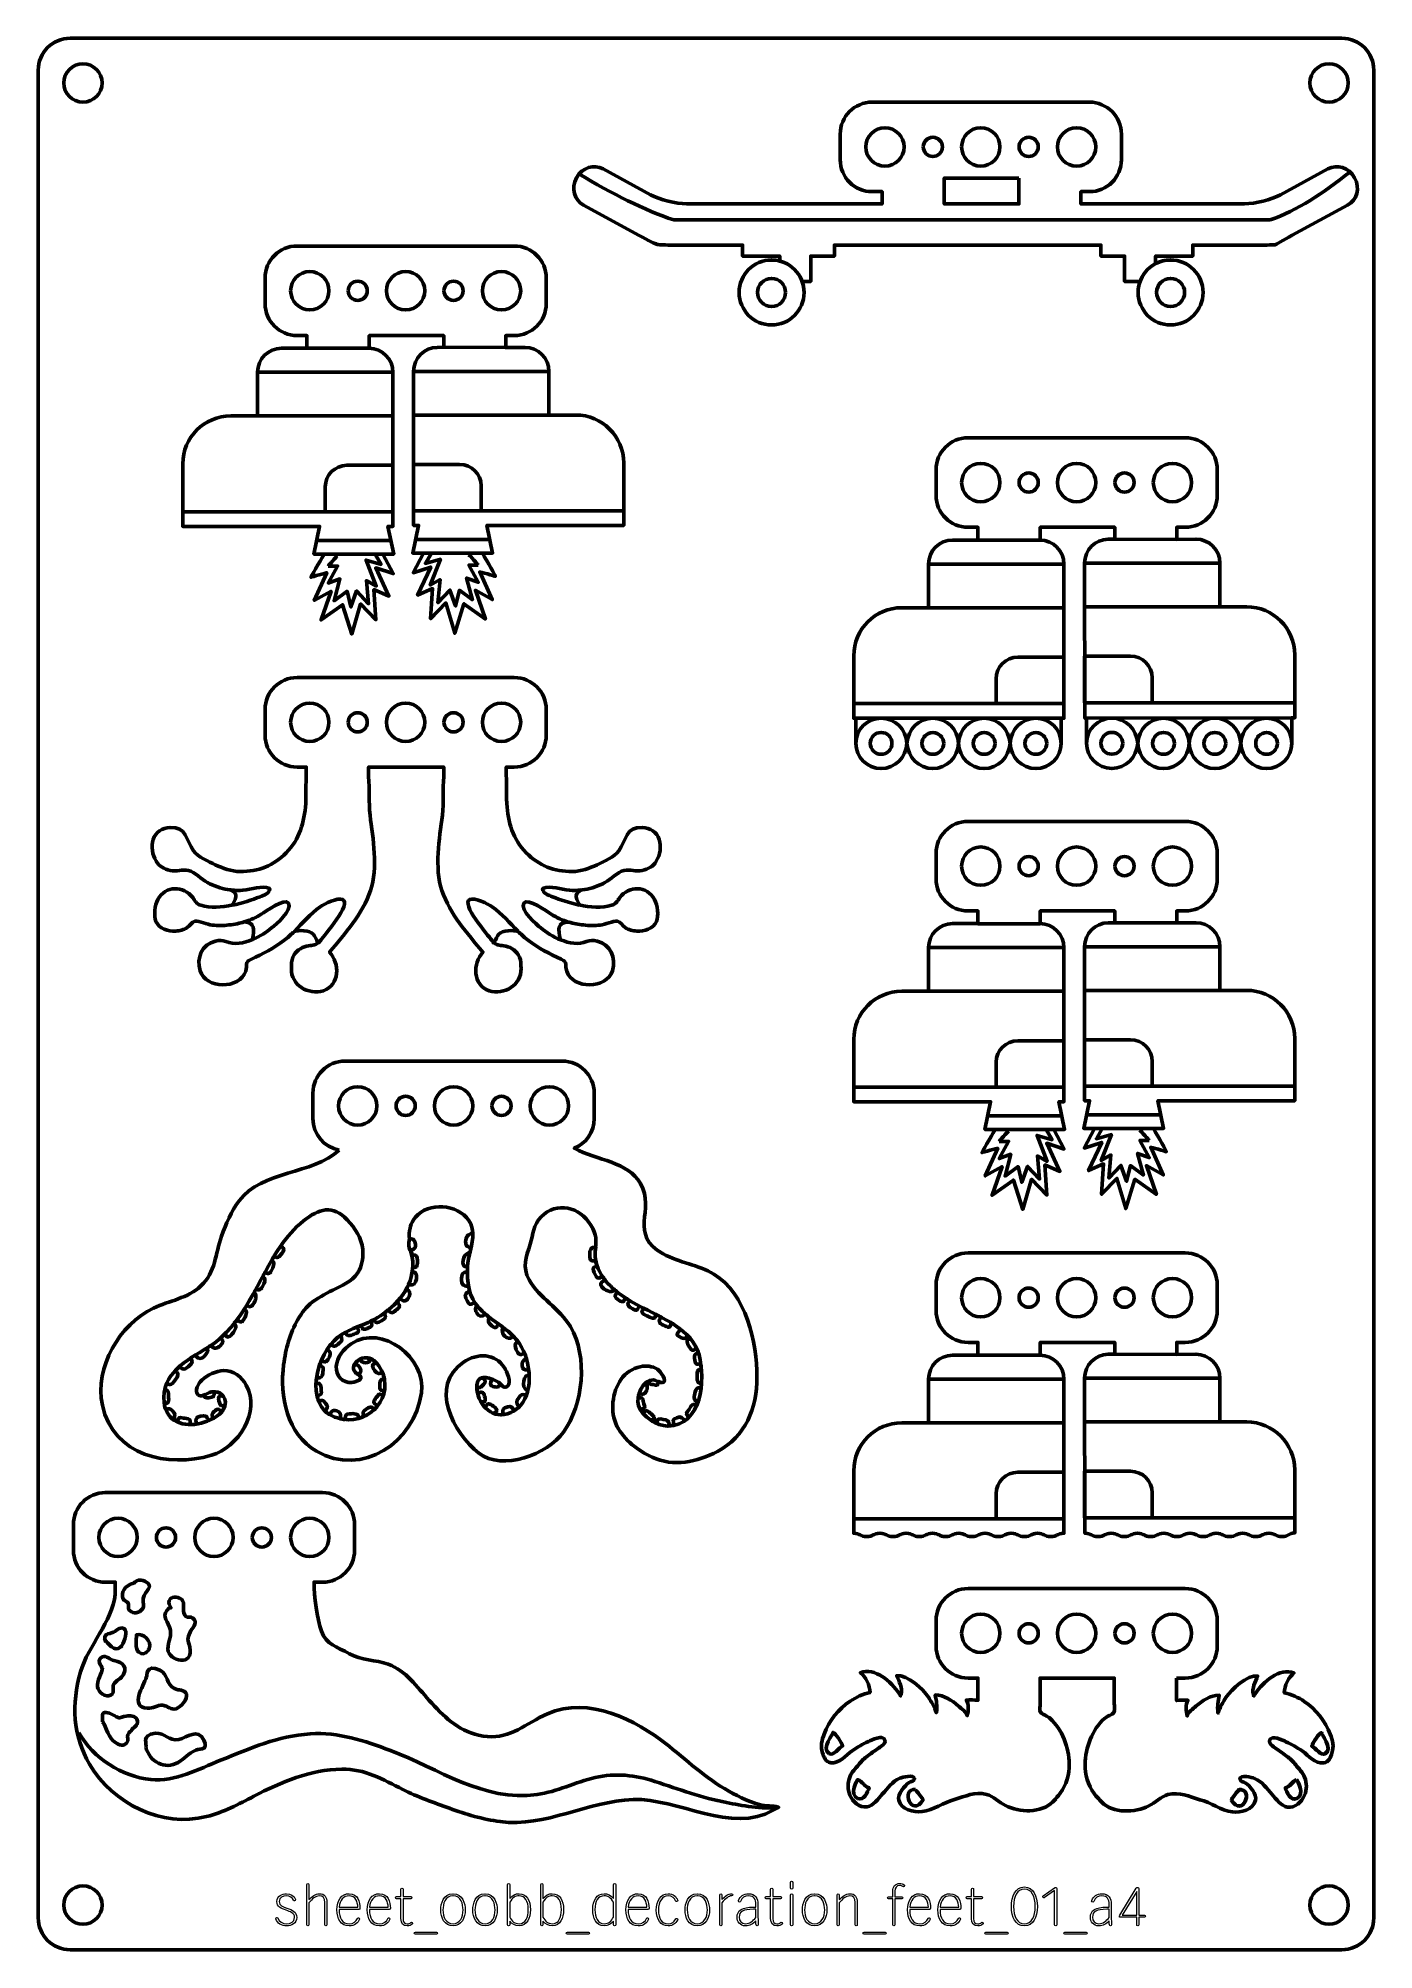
# Model space of a CAD drawing. Header units: centimetres. Extents: x -10.5 to 10.4, y -14.9 to 14.9.
import ezdxf

# ---------------------------------------------------------------- set-up
doc = ezdxf.new("R2010")
doc.units = ezdxf.units.CM
doc.header["$MEASUREMENT"] = 0
doc.layers.add('Layer 1', color=7, linetype='Continuous')

msp = doc.modelspace()

# ---------------------------------------------------------------- linework, layer by layer
at = {"layer": 'Layer 1', "lineweight": 53}
for centre in [(-9.8, 14.25), (9.7, 14.25), (-9.8, -14.25), (9.7, -14.25)]:
    msp.add_ellipse(centre, major_axis=(0, 0.3), ratio=1, dxfattribs=at)
at = {"layer": 'Layer 1', "color": 1, "lineweight": 53}
msp.add_open_spline([(-10.5, -14.45), (-10.5, -14.45), (-10.5, 14.45), (-10.5, 14.45), (-10.5, 14.45), (-10.5, 14.72614), (-10.27614, 14.95), (-10, 14.95), (-10, 14.95), (-10, 14.95), (9.9, 14.95), (9.9, 14.95), (9.9, 14.95), (10.17614, 14.95), (10.4, 14.72614), (10.4, 14.45), (10.4, 14.45), (10.4, 14.45), (10.4, -14.45), (10.4, -14.45), (10.4, -14.45), (10.4, -14.72614), (10.17614, -14.95), (9.9, -14.95), (9.9, -14.95), (9.9, -14.95), (-10, -14.95), (-10, -14.95), (-10, -14.95), (-10.27614, -14.95), (-10.5, -14.72614), (-10.5, -14.45)], degree=3, knots=[0, 0, 0, 0, 0.11111111, 0.11111111, 0.11111111, 0.11111111, 0.22222222, 0.22222222, 0.22222222, 0.22222222, 0.33333333, 0.33333333, 0.33333333, 0.33333333, 0.44444444, 0.44444444, 0.44444444, 0.44444444, 0.55555556, 0.55555556, 0.55555556, 0.55555556, 0.66666667, 0.66666667, 0.66666667, 0.66666667, 0.77777778, 0.77777778, 0.77777778, 0.77777778, 1, 1, 1, 1], dxfattribs=at)
at = {"layer": 'Layer 1', "color": 3, "lineweight": 53}
for points, knots in [([(5.95, 12.55), (5.95, 12.55), (5.81658, 12.55), (5.81658, 12.55), (5.81658, 12.55), (5.81658, 12.55), (5.81658, 12.35951), (5.81658, 12.35951), (5.81658, 12.35951), (5.81658, 12.35951), (8.37794, 12.35951), (8.37794, 12.35951), (8.37794, 12.35951), (8.54294, 12.35951), (8.79652, 12.42405), (8.94147, 12.50291), (8.94147, 12.50291), (8.94147, 12.50291), (9.68231, 12.90594), (9.68231, 12.90594), (9.68231, 12.90594), (9.82723, 12.98479), (10.01032, 12.93072), (10.09997, 12.76593), (10.09997, 12.76593), (10.18958, 12.60117), (10.13548, 12.41806), (9.99053, 12.3392), (9.99053, 12.3392), (9.99053, 12.3392), (9.12376, 11.86764), (9.12376, 11.86764), (9.12376, 11.86764), (8.97883, 11.7888), (8.86023, 11.72205), (8.86023, 11.71937), (8.86023, 11.71937), (8.86023, 11.71668), (8.72525, 11.71446), (8.56026, 11.71446), (8.56026, 11.71446), (8.56026, 11.71446), (7.56819, 11.71446), (7.56819, 11.71446), (7.56819, 11.71446), (7.56819, 11.71446), (7.56819, 11.54313), (7.56819, 11.54313), (7.56819, 11.54313), (7.56819, 11.54313), (6.98611, 11.54313), (6.98611, 11.54313), (6.98611, 11.54313), (6.98611, 11.54313), (6.98611, 11.42385), (6.98611, 11.42385), (6.98611, 11.42385), (7.05624, 11.46042), (7.13597, 11.48112), (7.22054, 11.48112), (7.22054, 11.48112), (7.50101, 11.48112), (7.72837, 11.25374), (7.72837, 10.97329), (7.72837, 10.97329), (7.72837, 10.69281), (7.50101, 10.46544), (7.22054, 10.46544), (7.22054, 10.46544), (6.94007, 10.46544), (6.71269, 10.69281), (6.71269, 10.97329), (6.71269, 10.97329), (6.71269, 11.03403), (6.72337, 11.09226), (6.74293, 11.14625), (6.74293, 11.14625), (6.74293, 11.14625), (6.50105, 11.14625), (6.50105, 11.14625), (6.50105, 11.14625), (6.50105, 11.14625), (6.50105, 11.54313), (6.50105, 11.54313), (6.50105, 11.54313), (6.50105, 11.54313), (6.13064, 11.54313), (6.13064, 11.54313), (6.13064, 11.54313), (6.13064, 11.54313), (6.13064, 11.71446), (6.13064, 11.71446), (6.13064, 11.71446), (6.13064, 11.71446), (1.95904, 11.71446), (1.95904, 11.71446), (1.95904, 11.71446), (1.95904, 11.71446), (1.95904, 11.54313), (1.95904, 11.54313), (1.95904, 11.54313), (1.95904, 11.54313), (1.58863, 11.54313), (1.58863, 11.54313), (1.58863, 11.54313), (1.58863, 11.54313), (1.58862, 11.14625), (1.58862, 11.14625), (1.58862, 11.14625), (1.58862, 11.14625), (1.45399, 11.14625), (1.45399, 11.14625), (1.45399, 11.14625), (1.47354, 11.09226), (1.48423, 11.03403), (1.48423, 10.97329), (1.48423, 10.97329), (1.48423, 10.69281), (1.25686, 10.46544), (0.97639, 10.46544), (0.97639, 10.46544), (0.69593, 10.46544), (0.46854, 10.69281), (0.46854, 10.97329), (0.46854, 10.97329), (0.46854, 11.25374), (0.69593, 11.48112), (0.97639, 11.48112), (0.97639, 11.48112), (1.02031, 11.48112), (1.06292, 11.47554), (1.10356, 11.46506), (1.10356, 11.46506), (1.10356, 11.46506), (1.10356, 11.54313), (1.10356, 11.54313), (1.10356, 11.54313), (1.10356, 11.54313), (0.52148, 11.54313), (0.52148, 11.54313), (0.52148, 11.54313), (0.52148, 11.54313), (0.52148, 11.71446), (0.52148, 11.71446), (0.52148, 11.71446), (0.52148, 11.71446), (-0.52348, 11.71446), (-0.52348, 11.71446), (-0.52348, 11.71446), (-0.68849, 11.71446), (-0.8235, 11.72074), (-0.8235, 11.72836), (-0.8235, 11.72836), (-0.8235, 11.736), (-0.82588, 11.73786), (-0.82879, 11.73246), (-0.82879, 11.73246), (-0.83169, 11.72709), (-0.95267, 11.78719), (-1.0976, 11.86605), (-1.0976, 11.86605), (-1.0976, 11.86605), (-1.9673, 12.3392), (-1.9673, 12.3392), (-1.9673, 12.3392), (-2.11224, 12.41806), (-2.16632, 12.60117), (-2.07668, 12.76593), (-2.07668, 12.76593), (-1.98709, 12.93072), (-1.80398, 12.9848), (-1.65905, 12.90594), (-1.65905, 12.90594), (-1.65905, 12.90594), (-0.91821, 12.50291), (-0.91821, 12.50291), (-0.91821, 12.50291), (-0.77327, 12.42405), (-0.5197, 12.35951), (-0.35468, 12.35952), (-0.35468, 12.35952), (-0.35468, 12.35952), (2.7043, 12.35951), (2.7043, 12.35951), (2.7043, 12.35951), (2.7043, 12.35951), (2.7043, 12.55), (2.7043, 12.55), (2.7043, 12.55), (2.7043, 12.55), (2.55, 12.55), (2.55, 12.55), (2.55, 12.55), (2.27386, 12.55), (2.05, 12.77386), (2.05, 13.05), (2.05, 13.05), (2.05, 13.05), (2.05, 13.45), (2.05, 13.45), (2.05, 13.45), (2.05, 13.72614), (2.27386, 13.95), (2.55, 13.95), (2.55, 13.95), (2.55, 13.95), (5.95, 13.95), (5.95, 13.95), (5.95, 13.95), (6.22614, 13.95), (6.45, 13.72614), (6.45, 13.45), (6.45, 13.45), (6.45, 13.45), (6.45, 13.05), (6.45, 13.05), (6.45, 13.05), (6.45, 12.77386), (6.22614, 12.55), (5.95, 12.55)], [0, 0, 0, 0, 0.01785714, 0.01785714, 0.01785714, 0.01785714, 0.03571429, 0.03571429, 0.03571429, 0.03571429, 0.05357143, 0.05357143, 0.05357143, 0.05357143, 0.07142857, 0.07142857, 0.07142857, 0.07142857, 0.08928571, 0.08928571, 0.08928571, 0.08928571, 0.10714286, 0.10714286, 0.10714286, 0.10714286, 0.125, 0.125, 0.125, 0.125, 0.14285714, 0.14285714, 0.14285714, 0.14285714, 0.16071429, 0.16071429, 0.16071429, 0.16071429, 0.17857143, 0.17857143, 0.17857143, 0.17857143, 0.19642857, 0.19642857, 0.19642857, 0.19642857, 0.21428571, 0.21428571, 0.21428571, 0.21428571, 0.23214286, 0.23214286, 0.23214286, 0.23214286, 0.25, 0.25, 0.25, 0.25, 0.26785714, 0.26785714, 0.26785714, 0.26785714, 0.28571429, 0.28571429, 0.28571429, 0.28571429, 0.30357143, 0.30357143, 0.30357143, 0.30357143, 0.32142857, 0.32142857, 0.32142857, 0.32142857, 0.33928571, 0.33928571, 0.33928571, 0.33928571, 0.35714286, 0.35714286, 0.35714286, 0.35714286, 0.375, 0.375, 0.375, 0.375, 0.39285714, 0.39285714, 0.39285714, 0.39285714, 0.41071429, 0.41071429, 0.41071429, 0.41071429, 0.42857143, 0.42857143, 0.42857143, 0.42857143, 0.44642857, 0.44642857, 0.44642857, 0.44642857, 0.46428571, 0.46428571, 0.46428571, 0.46428571, 0.48214286, 0.48214286, 0.48214286, 0.48214286, 0.5, 0.5, 0.5, 0.5, 0.51785714, 0.51785714, 0.51785714, 0.51785714, 0.53571429, 0.53571429, 0.53571429, 0.53571429, 0.55357143, 0.55357143, 0.55357143, 0.55357143, 0.57142857, 0.57142857, 0.57142857, 0.57142857, 0.58928571, 0.58928571, 0.58928571, 0.58928571, 0.60714286, 0.60714286, 0.60714286, 0.60714286, 0.625, 0.625, 0.625, 0.625, 0.64285714, 0.64285714, 0.64285714, 0.64285714, 0.66071429, 0.66071429, 0.66071429, 0.66071429, 0.67857143, 0.67857143, 0.67857143, 0.67857143, 0.69642857, 0.69642857, 0.69642857, 0.69642857, 0.71428571, 0.71428571, 0.71428571, 0.71428571, 0.73214286, 0.73214286, 0.73214286, 0.73214286, 0.75, 0.75, 0.75, 0.75, 0.76785714, 0.76785714, 0.76785714, 0.76785714, 0.78571429, 0.78571429, 0.78571429, 0.78571429, 0.80357143, 0.80357143, 0.80357143, 0.80357143, 0.82142857, 0.82142857, 0.82142857, 0.82142857, 0.83928571, 0.83928571, 0.83928571, 0.83928571, 0.85714286, 0.85714286, 0.85714286, 0.85714286, 0.875, 0.875, 0.875, 0.875, 0.89285714, 0.89285714, 0.89285714, 0.89285714, 0.91071429, 0.91071429, 0.91071429, 0.91071429, 0.92857143, 0.92857143, 0.92857143, 0.92857143, 0.94642857, 0.94642857, 0.94642857, 0.94642857, 0.96428571, 0.96428571, 0.96428571, 0.96428571, 1, 1, 1, 1]), ([(-3.05, 10.3), (-3.05, 10.3), (-3.18343, 10.3), (-3.18343, 10.3), (-3.18343, 10.3), (-3.18343, 10.3), (-3.18343, 10.1118), (-3.18343, 10.1118), (-3.18343, 10.1118), (-3.18343, 10.1118), (-2.88314, 10.11463), (-2.88314, 10.11463), (-2.88314, 10.11463), (-2.67598, 10.11463), (-2.50798, 9.94663), (-2.50798, 9.73946), (-2.50798, 9.73946), (-2.50798, 9.73946), (-2.50798, 9.0563), (-2.50798, 9.0563), (-2.50798, 9.0563), (-2.50798, 9.0563), (-2.08807, 9.0563), (-2.08807, 9.0563), (-2.08807, 9.0563), (-1.67399, 9.0563), (-1.33797, 8.7203), (-1.33797, 8.30621), (-1.33797, 8.30621), (-1.33797, 8.30621), (-1.33797, 7.55613), (-1.33797, 7.55613), (-1.33797, 7.55613), (-1.33797, 7.55613), (-1.33797, 7.32902), (-1.33797, 7.32902), (-1.33797, 7.32902), (-1.33797, 7.32902), (-3.47933, 7.32901), (-3.47933, 7.32901), (-3.47933, 7.32901), (-3.47933, 7.32901), (-3.38942, 6.8964), (-3.38942, 6.8964), (-3.38942, 6.8964), (-3.38942, 6.8964), (-3.54906, 6.8964), (-3.54906, 6.8964), (-3.54906, 6.8964), (-3.47678, 6.7713), (-3.3371, 6.52843), (-3.34482, 6.53335), (-3.34482, 6.53335), (-3.35516, 6.53996), (-3.59098, 6.6028), (-3.59098, 6.6028), (-3.59098, 6.6028), (-3.59098, 6.6028), (-3.39404, 6.16954), (-3.39404, 6.16954), (-3.39404, 6.16954), (-3.39404, 6.16954), (-3.65806, 6.31507), (-3.65806, 6.31507), (-3.65806, 6.31507), (-3.65806, 6.31507), (-3.50127, 5.86528), (-3.50127, 5.86528), (-3.50127, 5.86528), (-3.50127, 5.86528), (-3.83714, 6.1034), (-3.83714, 6.1034), (-3.83714, 6.1034), (-3.83714, 6.1034), (-3.98227, 5.64369), (-3.98227, 5.64369), (-3.98227, 5.64369), (-3.98227, 5.64369), (-4.11961, 6.11663), (-4.11961, 6.11663), (-4.11961, 6.11663), (-4.11961, 6.11663), (-4.3606, 5.86858), (-4.3606, 5.86858), (-4.3606, 5.86858), (-4.3606, 5.86858), (-4.32952, 6.34153), (-4.32952, 6.34153), (-4.32952, 6.34153), (-4.32952, 6.34153), (-4.56271, 6.239), (-4.56271, 6.239), (-4.56271, 6.239), (-4.56271, 6.239), (-4.35802, 6.67887), (-4.35802, 6.67887), (-4.35802, 6.67887), (-4.35802, 6.67887), (-4.6301, 6.58957), (-4.6301, 6.58957), (-4.6301, 6.58957), (-4.6301, 6.58957), (-4.46866, 6.8964), (-4.46866, 6.8964), (-4.46866, 6.8964), (-4.46866, 6.8964), (-4.6379, 6.8964), (-4.6379, 6.8964), (-4.6379, 6.8964), (-4.6379, 6.8964), (-4.54799, 7.32901), (-4.54799, 7.32901), (-4.54799, 7.32901), (-4.54799, 7.32901), (-4.62613, 7.32901), (-4.62613, 7.32901), (-4.62613, 7.32901), (-4.62613, 7.32901), (-4.62617, 7.55611), (-4.62617, 7.55611), (-4.62617, 7.55611), (-4.62617, 7.55611), (-4.62622, 9.73946), (-4.62622, 9.73946), (-4.62622, 9.73946), (-4.62622, 9.94532), (-4.46034, 10.11251), (-4.25474, 10.11463), (-4.25474, 10.11463), (-4.25474, 10.11463), (-4.15286, 10.11545), (-4.15286, 10.11545), (-4.15286, 10.11545), (-4.15286, 10.11545), (-4.15286, 10.3), (-4.15286, 10.3), (-4.15286, 10.3), (-4.15286, 10.3), (-5.3207, 10.3), (-5.3207, 10.3), (-5.3207, 10.3), (-5.3207, 10.3), (-5.3207, 10.10021), (-5.3207, 10.10021), (-5.3207, 10.10021), (-5.11512, 10.09809), (-4.94922, 9.93089), (-4.94922, 9.72504), (-4.94922, 9.72504), (-4.94922, 9.72504), (-4.94927, 7.5417), (-4.94927, 7.5417), (-4.94927, 7.5417), (-4.94927, 7.5417), (-4.94931, 7.31459), (-4.94931, 7.31459), (-4.94931, 7.31459), (-4.94931, 7.31459), (-5.02745, 7.31459), (-5.02745, 7.31459), (-5.02745, 7.31459), (-5.02745, 7.31459), (-4.93755, 6.88198), (-4.93755, 6.88198), (-4.93755, 6.88198), (-4.93755, 6.88198), (-5.1068, 6.88198), (-5.1068, 6.88198), (-5.1068, 6.88198), (-5.1068, 6.88198), (-4.94535, 6.57513), (-4.94535, 6.57513), (-4.94535, 6.57513), (-4.94535, 6.57513), (-5.21744, 6.66442), (-5.21744, 6.66442), (-5.21744, 6.66442), (-5.21744, 6.66442), (-5.01273, 6.22456), (-5.01273, 6.22456), (-5.01273, 6.22456), (-5.01273, 6.22456), (-5.24594, 6.32708), (-5.24594, 6.32708), (-5.24594, 6.32708), (-5.24594, 6.32708), (-5.21485, 5.85414), (-5.21485, 5.85414), (-5.21485, 5.85414), (-5.21485, 5.85414), (-5.45583, 6.10219), (-5.45583, 6.10219), (-5.45583, 6.10219), (-5.45583, 6.10219), (-5.59317, 5.62924), (-5.59317, 5.62924), (-5.59317, 5.62924), (-5.59317, 5.62924), (-5.73829, 6.08896), (-5.73829, 6.08896), (-5.73829, 6.08896), (-5.73829, 6.08896), (-6.07416, 5.85083), (-6.07416, 5.85083), (-6.07416, 5.85083), (-6.07416, 5.85083), (-5.91739, 6.30062), (-5.91739, 6.30062), (-5.91739, 6.30062), (-5.91739, 6.30062), (-6.18139, 6.1551), (-6.18139, 6.1551), (-6.18139, 6.1551), (-6.18139, 6.1551), (-5.98446, 6.58836), (-5.98446, 6.58836), (-5.98446, 6.58836), (-5.98446, 6.58836), (-6.22026, 6.52552), (-6.23064, 6.5189), (-6.23064, 6.5189), (-6.23833, 6.51398), (-6.09864, 6.75689), (-6.02637, 6.88198), (-6.02637, 6.88198), (-6.02637, 6.88198), (-6.18603, 6.88198), (-6.18603, 6.88198), (-6.18603, 6.88198), (-6.18603, 6.88198), (-6.09612, 7.3146), (-6.09612, 7.3146), (-6.09612, 7.3146), (-6.09612, 7.3146), (-8.23748, 7.31461), (-8.23748, 7.31461), (-8.23748, 7.31461), (-8.23748, 7.31461), (-8.23747, 7.54171), (-8.23747, 7.54171), (-8.23747, 7.54171), (-8.23747, 7.54171), (-8.23746, 8.2918), (-8.23746, 8.2918), (-8.23746, 8.2918), (-8.23746, 8.70587), (-7.90144, 9.04188), (-7.48737, 9.04188), (-7.48737, 9.04188), (-7.48737, 9.04188), (-7.06747, 9.04188), (-7.06747, 9.04188), (-7.06747, 9.04188), (-7.06747, 9.04188), (-7.06747, 9.72504), (-7.06747, 9.72504), (-7.06747, 9.72504), (-7.06747, 9.93221), (-6.89947, 10.10021), (-6.6923, 10.10021), (-6.6923, 10.10021), (-6.6923, 10.10021), (-6.2957, 10.10024), (-6.2957, 10.10024), (-6.2957, 10.10024), (-6.2957, 10.10024), (-6.2957, 10.3), (-6.2957, 10.3), (-6.2957, 10.3), (-6.2957, 10.3), (-6.45, 10.3), (-6.45, 10.3), (-6.45, 10.3), (-6.72614, 10.3), (-6.95, 10.52386), (-6.95, 10.8), (-6.95, 10.8), (-6.95, 10.8), (-6.95, 11.2), (-6.95, 11.2), (-6.95, 11.2), (-6.95, 11.47614), (-6.72614, 11.7), (-6.45, 11.7), (-6.45, 11.7), (-6.45, 11.7), (-3.05, 11.7), (-3.05, 11.7), (-3.05, 11.7), (-2.77386, 11.7), (-2.55, 11.47614), (-2.55, 11.2), (-2.55, 11.2), (-2.55, 11.2), (-2.55, 10.8), (-2.55, 10.8), (-2.55, 10.8), (-2.55, 10.52386), (-2.77386, 10.3), (-3.05, 10.3)], [0, 0, 0, 0, 0.01315789, 0.01315789, 0.01315789, 0.01315789, 0.02631579, 0.02631579, 0.02631579, 0.02631579, 0.03947368, 0.03947368, 0.03947368, 0.03947368, 0.05263158, 0.05263158, 0.05263158, 0.05263158, 0.06578947, 0.06578947, 0.06578947, 0.06578947, 0.07894737, 0.07894737, 0.07894737, 0.07894737, 0.09210526, 0.09210526, 0.09210526, 0.09210526, 0.10526316, 0.10526316, 0.10526316, 0.10526316, 0.11842105, 0.11842105, 0.11842105, 0.11842105, 0.13157895, 0.13157895, 0.13157895, 0.13157895, 0.14473684, 0.14473684, 0.14473684, 0.14473684, 0.15789474, 0.15789474, 0.15789474, 0.15789474, 0.17105263, 0.17105263, 0.17105263, 0.17105263, 0.18421053, 0.18421053, 0.18421053, 0.18421053, 0.19736842, 0.19736842, 0.19736842, 0.19736842, 0.21052632, 0.21052632, 0.21052632, 0.21052632, 0.22368421, 0.22368421, 0.22368421, 0.22368421, 0.23684211, 0.23684211, 0.23684211, 0.23684211, 0.25, 0.25, 0.25, 0.25, 0.26315789, 0.26315789, 0.26315789, 0.26315789, 0.27631579, 0.27631579, 0.27631579, 0.27631579, 0.28947368, 0.28947368, 0.28947368, 0.28947368, 0.30263158, 0.30263158, 0.30263158, 0.30263158, 0.31578947, 0.31578947, 0.31578947, 0.31578947, 0.32894737, 0.32894737, 0.32894737, 0.32894737, 0.34210526, 0.34210526, 0.34210526, 0.34210526, 0.35526316, 0.35526316, 0.35526316, 0.35526316, 0.36842105, 0.36842105, 0.36842105, 0.36842105, 0.38157895, 0.38157895, 0.38157895, 0.38157895, 0.39473684, 0.39473684, 0.39473684, 0.39473684, 0.40789474, 0.40789474, 0.40789474, 0.40789474, 0.42105263, 0.42105263, 0.42105263, 0.42105263, 0.43421053, 0.43421053, 0.43421053, 0.43421053, 0.44736842, 0.44736842, 0.44736842, 0.44736842, 0.46052632, 0.46052632, 0.46052632, 0.46052632, 0.47368421, 0.47368421, 0.47368421, 0.47368421, 0.48684211, 0.48684211, 0.48684211, 0.48684211, 0.5, 0.5, 0.5, 0.5, 0.51315789, 0.51315789, 0.51315789, 0.51315789, 0.52631579, 0.52631579, 0.52631579, 0.52631579, 0.53947368, 0.53947368, 0.53947368, 0.53947368, 0.55263158, 0.55263158, 0.55263158, 0.55263158, 0.56578947, 0.56578947, 0.56578947, 0.56578947, 0.57894737, 0.57894737, 0.57894737, 0.57894737, 0.59210526, 0.59210526, 0.59210526, 0.59210526, 0.60526316, 0.60526316, 0.60526316, 0.60526316, 0.61842105, 0.61842105, 0.61842105, 0.61842105, 0.63157895, 0.63157895, 0.63157895, 0.63157895, 0.64473684, 0.64473684, 0.64473684, 0.64473684, 0.65789474, 0.65789474, 0.65789474, 0.65789474, 0.67105263, 0.67105263, 0.67105263, 0.67105263, 0.68421053, 0.68421053, 0.68421053, 0.68421053, 0.69736842, 0.69736842, 0.69736842, 0.69736842, 0.71052632, 0.71052632, 0.71052632, 0.71052632, 0.72368421, 0.72368421, 0.72368421, 0.72368421, 0.73684211, 0.73684211, 0.73684211, 0.73684211, 0.75, 0.75, 0.75, 0.75, 0.76315789, 0.76315789, 0.76315789, 0.76315789, 0.77631579, 0.77631579, 0.77631579, 0.77631579, 0.78947368, 0.78947368, 0.78947368, 0.78947368, 0.80263158, 0.80263158, 0.80263158, 0.80263158, 0.81578947, 0.81578947, 0.81578947, 0.81578947, 0.82894737, 0.82894737, 0.82894737, 0.82894737, 0.84210526, 0.84210526, 0.84210526, 0.84210526, 0.85526316, 0.85526316, 0.85526316, 0.85526316, 0.86842105, 0.86842105, 0.86842105, 0.86842105, 0.88157895, 0.88157895, 0.88157895, 0.88157895, 0.89473684, 0.89473684, 0.89473684, 0.89473684, 0.90789474, 0.90789474, 0.90789474, 0.90789474, 0.92105263, 0.92105263, 0.92105263, 0.92105263, 0.93421053, 0.93421053, 0.93421053, 0.93421053, 0.94736842, 0.94736842, 0.94736842, 0.94736842, 0.96052632, 0.96052632, 0.96052632, 0.96052632, 0.97368421, 0.97368421, 0.97368421, 0.97368421, 1, 1, 1, 1]), ([(7.45, 7.3), (7.45, 7.3), (7.31657, 7.3), (7.31657, 7.3), (7.31657, 7.3), (7.31657, 7.3), (7.31657, 7.1118), (7.31657, 7.1118), (7.31657, 7.1118), (7.31657, 7.1118), (7.61686, 7.11463), (7.61686, 7.11463), (7.61686, 7.11463), (7.82403, 7.11463), (7.99203, 6.94663), (7.99203, 6.73945), (7.99203, 6.73945), (7.99203, 6.73945), (7.99203, 6.05629), (7.99203, 6.05629), (7.99203, 6.05629), (7.99203, 6.05629), (8.41193, 6.05629), (8.41193, 6.05629), (8.41193, 6.05629), (8.82601, 6.05629), (9.16204, 5.72029), (9.16204, 5.30621), (9.16204, 5.30621), (9.16204, 5.30621), (9.16204, 4.55613), (9.16204, 4.55613), (9.16204, 4.55613), (9.16204, 4.55613), (9.16588, 4.3217), (9.16588, 4.3217), (9.16588, 4.3217), (9.16588, 4.3217), (9.11633, 4.32159), (9.11633, 4.32159), (9.11633, 4.32159), (9.11633, 4.32159), (9.11632, 3.92011), (9.11632, 3.92011), (9.11632, 3.92011), (9.11632, 3.70251), (8.93993, 3.52606), (8.7223, 3.52606), (8.7223, 3.52606), (8.50466, 3.52606), (8.32824, 3.70251), (8.31775, 3.92048), (8.31775, 3.92048), (8.30725, 3.70321), (8.13083, 3.52678), (7.9132, 3.52678), (7.9132, 3.52678), (7.69558, 3.52678), (7.51916, 3.70321), (7.51146, 3.92066), (7.51146, 3.92066), (7.50376, 3.70285), (7.32734, 3.52642), (7.10971, 3.52642), (7.10971, 3.52642), (6.89209, 3.52642), (6.71567, 3.70285), (6.70518, 3.92084), (6.70518, 3.92084), (6.69469, 3.70357), (6.51826, 3.52714), (6.30064, 3.52714), (6.30064, 3.52714), (6.083, 3.52714), (5.90657, 3.70357), (5.90657, 3.9212), (5.90657, 3.9212), (5.90657, 3.9212), (5.90658, 4.31445), (5.90658, 4.31445), (5.90658, 4.31445), (5.90658, 4.31445), (5.87905, 4.31439), (5.87905, 4.31439), (5.87905, 4.31439), (5.87905, 4.31439), (5.87379, 6.73945), (5.87379, 6.73945), (5.87379, 6.73945), (5.87379, 6.94531), (6.03967, 7.11251), (6.24526, 7.11463), (6.24526, 7.11463), (6.24526, 7.11463), (6.34714, 7.11545), (6.34714, 7.11545), (6.34714, 7.11545), (6.34714, 7.11545), (6.34714, 7.3), (6.34714, 7.3), (6.34714, 7.3), (6.34714, 7.3), (5.1793, 7.3), (5.1793, 7.3), (5.1793, 7.3), (5.1793, 7.3), (5.1793, 7.10021), (5.1793, 7.10021), (5.1793, 7.10021), (5.38488, 7.09809), (5.55078, 6.93089), (5.55078, 6.72504), (5.55078, 6.72504), (5.55078, 6.72504), (5.55073, 4.5417), (5.55073, 4.5417), (5.55073, 4.5417), (5.55073, 4.5417), (5.55069, 4.31449), (5.55069, 4.31449), (5.55069, 4.31449), (5.55069, 4.31449), (5.50603, 4.31449), (5.50603, 4.31449), (5.50603, 4.31449), (5.50603, 4.31449), (5.50602, 3.91957), (5.50602, 3.91957), (5.50602, 3.91957), (5.50602, 3.70197), (5.32963, 3.52552), (5.112, 3.52552), (5.112, 3.52552), (4.89436, 3.52552), (4.71794, 3.70197), (4.70745, 3.91994), (4.70745, 3.91994), (4.69695, 3.70267), (4.52053, 3.52624), (4.3029, 3.52624), (4.3029, 3.52624), (4.08528, 3.52624), (3.90886, 3.70267), (3.90116, 3.92012), (3.90116, 3.92012), (3.89346, 3.70231), (3.71704, 3.52588), (3.49941, 3.52588), (3.49941, 3.52588), (3.28179, 3.52588), (3.10537, 3.70231), (3.09488, 3.9203), (3.09488, 3.9203), (3.08439, 3.70303), (2.90796, 3.5266), (2.69034, 3.5266), (2.69034, 3.5266), (2.4727, 3.5266), (2.29627, 3.70303), (2.29627, 3.92066), (2.29627, 3.92066), (2.29627, 3.92066), (2.29628, 4.3145), (2.29628, 4.3145), (2.29628, 4.3145), (2.29628, 4.3145), (2.26128, 4.3145), (2.26128, 4.3145), (2.26128, 4.3145), (2.26128, 4.3145), (2.26253, 4.54171), (2.26253, 4.54171), (2.26253, 4.54171), (2.26253, 4.54171), (2.26254, 5.2918), (2.26254, 5.2918), (2.26254, 5.2918), (2.26254, 5.70587), (2.59856, 6.04188), (3.01263, 6.04188), (3.01263, 6.04188), (3.01263, 6.04188), (3.43253, 6.04188), (3.43253, 6.04188), (3.43253, 6.04188), (3.43253, 6.04188), (3.43253, 6.72504), (3.43253, 6.72504), (3.43253, 6.72504), (3.43253, 6.93221), (3.60053, 7.10021), (3.8077, 7.10021), (3.8077, 7.10021), (3.8077, 7.10021), (4.2043, 7.10023), (4.2043, 7.10023), (4.2043, 7.10023), (4.2043, 7.10023), (4.2043, 7.3), (4.2043, 7.3), (4.2043, 7.3), (4.2043, 7.3), (4.05, 7.3), (4.05, 7.3), (4.05, 7.3), (3.77386, 7.3), (3.55, 7.52386), (3.55, 7.8), (3.55, 7.8), (3.55, 7.8), (3.55, 8.2), (3.55, 8.2), (3.55, 8.2), (3.55, 8.47614), (3.77386, 8.7), (4.05, 8.7), (4.05, 8.7), (4.05, 8.7), (7.45, 8.7), (7.45, 8.7), (7.45, 8.7), (7.72614, 8.7), (7.95, 8.47614), (7.95, 8.2), (7.95, 8.2), (7.95, 8.2), (7.95, 7.8), (7.95, 7.8), (7.95, 7.8), (7.95, 7.52386), (7.72614, 7.3), (7.45, 7.3)], [0, 0, 0, 0, 0.01694915, 0.01694915, 0.01694915, 0.01694915, 0.03389831, 0.03389831, 0.03389831, 0.03389831, 0.05084746, 0.05084746, 0.05084746, 0.05084746, 0.06779661, 0.06779661, 0.06779661, 0.06779661, 0.08474576, 0.08474576, 0.08474576, 0.08474576, 0.10169492, 0.10169492, 0.10169492, 0.10169492, 0.11864407, 0.11864407, 0.11864407, 0.11864407, 0.13559322, 0.13559322, 0.13559322, 0.13559322, 0.15254237, 0.15254237, 0.15254237, 0.15254237, 0.16949153, 0.16949153, 0.16949153, 0.16949153, 0.18644068, 0.18644068, 0.18644068, 0.18644068, 0.20338983, 0.20338983, 0.20338983, 0.20338983, 0.22033898, 0.22033898, 0.22033898, 0.22033898, 0.23728814, 0.23728814, 0.23728814, 0.23728814, 0.25423729, 0.25423729, 0.25423729, 0.25423729, 0.27118644, 0.27118644, 0.27118644, 0.27118644, 0.28813559, 0.28813559, 0.28813559, 0.28813559, 0.30508475, 0.30508475, 0.30508475, 0.30508475, 0.3220339, 0.3220339, 0.3220339, 0.3220339, 0.33898305, 0.33898305, 0.33898305, 0.33898305, 0.3559322, 0.3559322, 0.3559322, 0.3559322, 0.37288136, 0.37288136, 0.37288136, 0.37288136, 0.38983051, 0.38983051, 0.38983051, 0.38983051, 0.40677966, 0.40677966, 0.40677966, 0.40677966, 0.42372881, 0.42372881, 0.42372881, 0.42372881, 0.44067797, 0.44067797, 0.44067797, 0.44067797, 0.45762712, 0.45762712, 0.45762712, 0.45762712, 0.47457627, 0.47457627, 0.47457627, 0.47457627, 0.49152542, 0.49152542, 0.49152542, 0.49152542, 0.50847458, 0.50847458, 0.50847458, 0.50847458, 0.52542373, 0.52542373, 0.52542373, 0.52542373, 0.54237288, 0.54237288, 0.54237288, 0.54237288, 0.55932203, 0.55932203, 0.55932203, 0.55932203, 0.57627119, 0.57627119, 0.57627119, 0.57627119, 0.59322034, 0.59322034, 0.59322034, 0.59322034, 0.61016949, 0.61016949, 0.61016949, 0.61016949, 0.62711864, 0.62711864, 0.62711864, 0.62711864, 0.6440678, 0.6440678, 0.6440678, 0.6440678, 0.66101695, 0.66101695, 0.66101695, 0.66101695, 0.6779661, 0.6779661, 0.6779661, 0.6779661, 0.69491525, 0.69491525, 0.69491525, 0.69491525, 0.71186441, 0.71186441, 0.71186441, 0.71186441, 0.72881356, 0.72881356, 0.72881356, 0.72881356, 0.74576271, 0.74576271, 0.74576271, 0.74576271, 0.76271186, 0.76271186, 0.76271186, 0.76271186, 0.77966102, 0.77966102, 0.77966102, 0.77966102, 0.79661017, 0.79661017, 0.79661017, 0.79661017, 0.81355932, 0.81355932, 0.81355932, 0.81355932, 0.83050847, 0.83050847, 0.83050847, 0.83050847, 0.84745763, 0.84745763, 0.84745763, 0.84745763, 0.86440678, 0.86440678, 0.86440678, 0.86440678, 0.88135593, 0.88135593, 0.88135593, 0.88135593, 0.89830508, 0.89830508, 0.89830508, 0.89830508, 0.91525424, 0.91525424, 0.91525424, 0.91525424, 0.93220339, 0.93220339, 0.93220339, 0.93220339, 0.94915254, 0.94915254, 0.94915254, 0.94915254, 0.96610169, 0.96610169, 0.96610169, 0.96610169, 1, 1, 1, 1]), ([(-3.05, 3.55), (-3.05, 3.55), (-3.17641, 3.55), (-3.17641, 3.55), (-3.17641, 3.55), (-3.17317, 3.25434), (-3.16976, 2.99986), (-3.16809, 2.978), (-3.16809, 2.978), (-3.14643, 2.69502), (-3.07198, 2.41364), (-2.86427, 2.20864), (-2.86427, 2.20864), (-2.65565, 2.00271), (-2.43494, 1.91424), (-2.14083, 1.91588), (-2.14083, 1.91588), (-2.00521, 1.91664), (-1.87355, 1.96398), (-1.75313, 2.023), (-1.75313, 2.023), (-1.65557, 2.07085), (-1.47857, 2.14614), (-1.41421, 2.23717), (-1.41421, 2.23717), (-1.30094, 2.39737), (-1.30096, 2.6243), (-1.04633, 2.60567), (-1.04633, 2.60567), (-0.92537, 2.59683), (-0.81623, 2.53127), (-0.78227, 2.41738), (-0.78227, 2.41738), (-0.74836, 2.30354), (-0.76684, 2.17996), (-0.82739, 2.07756), (-0.82739, 2.07756), (-0.87897, 1.9903), (-0.95235, 1.95665), (-1.04657, 1.93287), (-1.04657, 1.93287), (-1.14787, 1.90728), (-1.23646, 1.95599), (-1.33091, 1.93325), (-1.33091, 1.93325), (-1.43606, 1.90796), (-1.53658, 1.79485), (-1.63151, 1.74318), (-1.63151, 1.74318), (-1.64288, 1.73699), (-1.65442, 1.73104), (-1.66608, 1.7253), (-1.66608, 1.7253), (-1.7703, 1.67406), (-1.8864, 1.64052), (-1.98689, 1.6293), (-1.98689, 1.6293), (-2.00561, 1.6261), (-2.05865, 1.59914), (-2.07305, 1.56474), (-2.07305, 1.56474), (-2.0993, 1.5019), (-2.04821, 1.45612), (-2.03541, 1.39516), (-2.03541, 1.39516), (-1.8595, 1.35337), (-1.67842, 1.3402), (-1.52737, 1.38766), (-1.52737, 1.38766), (-1.45042, 1.41184), (-1.44527, 1.44714), (-1.39997, 1.5072), (-1.39997, 1.5072), (-1.25574, 1.69843), (-0.97568, 1.69934), (-0.85533, 1.47876), (-0.85533, 1.47876), (-0.80873, 1.39336), (-0.78706, 1.22449), (-0.82471, 1.13572), (-0.82471, 1.13572), (-0.87464, 1.01801), (-1.0169, 0.97687), (-1.13451, 0.98446), (-1.13451, 0.98446), (-1.19614, 0.98845), (-1.2608, 1.00476), (-1.31282, 1.0391), (-1.31282, 1.0391), (-1.36436, 1.07315), (-1.38452, 1.12897), (-1.43552, 1.13695), (-1.43552, 1.13695), (-1.50281, 1.14742), (-1.63061, 1.08522), (-1.70465, 1.07788), (-1.70465, 1.07788), (-1.79182, 1.06929), (-1.87991, 1.06995), (-1.96699, 1.07929), (-1.96699, 1.07929), (-2.04461, 1.08762), (-2.12186, 1.10282), (-2.19572, 1.12483), (-2.19572, 1.12483), (-2.39145, 1.11443), (-2.36219, 1.01452), (-2.32896, 0.84919), (-2.32896, 0.84919), (-2.18713, 0.79192), (-2.04254, 0.76965), (-1.91924, 0.81902), (-1.91924, 0.81902), (-1.85679, 0.84402), (-1.82108, 0.84468), (-1.7555, 0.82852), (-1.7555, 0.82852), (-1.54565, 0.77686), (-1.45451, 0.5683), (-1.51485, 0.36492), (-1.51485, 0.36492), (-1.60134, 0.07339), (-2.13604, 0.06964), (-2.2297, 0.355), (-2.2297, 0.355), (-2.26467, 0.46173), (-2.19724, 0.48837), (-2.31784, 0.54391), (-2.31784, 0.54391), (-2.49593, 0.62595), (-2.67005, 0.71852), (-2.82769, 0.83587), (-2.82769, 0.83587), (-2.88613, 0.87936), (-2.93961, 0.92842), (-2.97206, 0.96121), (-2.97206, 0.96121), (-3.01543, 0.99565), (-3.09293, 0.99412), (-3.14436, 0.98914), (-3.14436, 0.98914), (-3.29137, 0.9749), (-3.31259, 0.92432), (-3.36368, 0.80076), (-3.36368, 0.80076), (-3.31209, 0.75144), (-3.26688, 0.76515), (-3.18332, 0.74818), (-3.18332, 0.74818), (-3.09256, 0.72978), (-3.00618, 0.66358), (-2.96852, 0.57853), (-2.96852, 0.57853), (-2.94471, 0.5248), (-2.94693, 0.4581), (-2.9445, 0.39994), (-2.9445, 0.39994), (-2.93352, 0.1378), (-3.21287, -0.02186), (-3.44467, 0.0521), (-3.44467, 0.0521), (-3.70145, 0.13401), (-3.70594, 0.48202), (-3.54148, 0.65476), (-3.54148, 0.65476), (-3.78545, 0.94943), (-4.05787, 1.2478), (-4.18177, 1.61724), (-4.18177, 1.61724), (-4.30375, 1.98082), (-4.22145, 2.4238), (-4.17587, 2.79681), (-4.17587, 2.79681), (-4.15071, 3.0027), (-4.17153, 3.19884), (-4.15286, 3.40048), (-4.15286, 3.40048), (-4.15286, 3.40048), (-4.15286, 3.55), (-4.15286, 3.55), (-4.15286, 3.55), (-4.15286, 3.55), (-5.32962, 3.55), (-5.32962, 3.55), (-5.32962, 3.55), (-5.32962, 3.55), (-5.32962, 3.40048), (-5.32962, 3.40048), (-5.32962, 3.40048), (-5.31098, 3.19884), (-5.33176, 3.0027), (-5.30661, 2.79681), (-5.30661, 2.79681), (-5.26102, 2.4238), (-5.17874, 1.98082), (-5.3007, 1.61724), (-5.3007, 1.61724), (-5.42464, 1.2478), (-5.69703, 0.94943), (-5.94099, 0.65476), (-5.94099, 0.65476), (-5.77653, 0.48202), (-5.78103, 0.13401), (-6.0378, 0.0521), (-6.0378, 0.0521), (-6.26961, -0.02186), (-6.54895, 0.1378), (-6.53798, 0.39994), (-6.53798, 0.39994), (-6.53554, 0.4581), (-6.53776, 0.5248), (-6.51398, 0.57853), (-6.51398, 0.57853), (-6.47631, 0.66358), (-6.38991, 0.72978), (-6.29916, 0.74818), (-6.29916, 0.74818), (-6.21884, 0.7645), (-6.17395, 0.75245), (-6.12408, 0.79822), (-6.12408, 0.79822), (-6.1744, 0.92432), (-6.19563, 0.9749), (-6.34263, 0.98914), (-6.34263, 0.98914), (-6.39406, 0.99412), (-6.47155, 0.99565), (-6.51267, 0.96121), (-6.51267, 0.96121), (-6.54286, 0.92842), (-6.59634, 0.87936), (-6.65478, 0.83587), (-6.65478, 0.83587), (-6.81242, 0.71852), (-6.98655, 0.62595), (-7.16463, 0.54391), (-7.16463, 0.54391), (-7.28523, 0.48837), (-7.21782, 0.46173), (-7.25277, 0.355), (-7.25277, 0.355), (-7.34643, 0.06964), (-7.88113, 0.07339), (-7.96762, 0.36492), (-7.96762, 0.36492), (-8.02801, 0.5683), (-7.93685, 0.77686), (-7.72699, 0.82852), (-7.72699, 0.82852), (-7.6614, 0.84468), (-7.62568, 0.84402), (-7.56324, 0.81902), (-7.56324, 0.81902), (-7.43377, 0.76719), (-7.28085, 0.79432), (-7.14564, 0.85336), (-7.14564, 0.85336), (-7.12479, 1.01452), (-7.09553, 1.11443), (-7.27498, 1.12919), (-7.27498, 1.12919), (-7.34132, 1.10673), (-7.42815, 1.08866), (-7.51548, 1.07929), (-7.51548, 1.07929), (-7.60256, 1.06995), (-7.69066, 1.06929), (-7.77782, 1.07788), (-7.77782, 1.07788), (-7.85187, 1.08522), (-7.97967, 1.14742), (-8.04697, 1.13695), (-8.04697, 1.13695), (-8.09796, 1.12897), (-8.11812, 1.07315), (-8.16966, 1.0391), (-8.16966, 1.0391), (-8.22171, 1.00476), (-8.28633, 0.98845), (-8.34796, 0.98446), (-8.34796, 0.98446), (-8.46557, 0.97687), (-8.60784, 1.01801), (-8.65776, 1.13572), (-8.65776, 1.13572), (-8.69541, 1.22449), (-8.67374, 1.39336), (-8.62716, 1.47876), (-8.62716, 1.47876), (-8.50679, 1.69934), (-8.22673, 1.69843), (-8.08251, 1.5072), (-8.08251, 1.5072), (-8.03721, 1.44714), (-8.03205, 1.41184), (-7.9551, 1.38766), (-7.9551, 1.38766), (-7.80843, 1.34157), (-7.63345, 1.35266), (-7.45698, 1.39355), (-7.45698, 1.39355), (-7.43878, 1.45612), (-7.3877, 1.5019), (-7.41393, 1.56474), (-7.41393, 1.56474), (-7.42833, 1.59914), (-7.48139, 1.6261), (-7.49785, 1.6293), (-7.49785, 1.6293), (-7.59609, 1.64052), (-7.71218, 1.67406), (-7.81639, 1.7253), (-7.81639, 1.7253), (-7.82805, 1.73104), (-7.8396, 1.73699), (-7.85097, 1.74318), (-7.85097, 1.74318), (-7.94591, 1.79485), (-8.04642, 1.90796), (-8.15157, 1.93325), (-8.15157, 1.93325), (-8.24601, 1.95599), (-8.3346, 1.90728), (-8.43591, 1.93287), (-8.43591, 1.93287), (-8.53014, 1.95665), (-8.60352, 1.9903), (-8.65512, 2.07756), (-8.65512, 2.07756), (-8.71563, 2.17996), (-8.73413, 2.30354), (-8.7002, 2.41738), (-8.7002, 2.41738), (-8.66626, 2.53127), (-8.55712, 2.59683), (-8.43615, 2.60567), (-8.43615, 2.60567), (-8.18154, 2.6243), (-8.18157, 2.39737), (-8.06828, 2.23717), (-8.06828, 2.23717), (-8.0039, 2.14614), (-7.8269, 2.07085), (-7.72935, 2.023), (-7.72935, 2.023), (-7.60893, 1.96398), (-7.47728, 1.91664), (-7.34165, 1.91588), (-7.34165, 1.91588), (-7.04754, 1.91424), (-6.82683, 2.00271), (-6.6182, 2.20864), (-6.6182, 2.20864), (-6.41049, 2.41364), (-6.33604, 2.69502), (-6.31438, 2.978), (-6.31438, 2.978), (-6.31271, 2.99986), (-6.3093, 3.25434), (-6.30607, 3.55), (-6.30607, 3.55), (-6.30607, 3.55), (-6.45, 3.55), (-6.45, 3.55), (-6.45, 3.55), (-6.72614, 3.55), (-6.95, 3.77386), (-6.95, 4.05), (-6.95, 4.05), (-6.95, 4.05), (-6.95, 4.45), (-6.95, 4.45), (-6.95, 4.45), (-6.95, 4.72614), (-6.72614, 4.95), (-6.45, 4.95), (-6.45, 4.95), (-6.45, 4.95), (-3.05, 4.95), (-3.05, 4.95), (-3.05, 4.95), (-2.77386, 4.95), (-2.55, 4.72614), (-2.55, 4.45), (-2.55, 4.45), (-2.55, 4.45), (-2.55, 4.05), (-2.55, 4.05), (-2.55, 4.05), (-2.55, 3.77386), (-2.77386, 3.55), (-3.05, 3.55)], [0, 0, 0, 0, 0.01010101, 0.01010101, 0.01010101, 0.01010101, 0.02020202, 0.02020202, 0.02020202, 0.02020202, 0.03030303, 0.03030303, 0.03030303, 0.03030303, 0.04040404, 0.04040404, 0.04040404, 0.04040404, 0.05050505, 0.05050505, 0.05050505, 0.05050505, 0.06060606, 0.06060606, 0.06060606, 0.06060606, 0.07070707, 0.07070707, 0.07070707, 0.07070707, 0.08080808, 0.08080808, 0.08080808, 0.08080808, 0.09090909, 0.09090909, 0.09090909, 0.09090909, 0.1010101, 0.1010101, 0.1010101, 0.1010101, 0.11111111, 0.11111111, 0.11111111, 0.11111111, 0.12121212, 0.12121212, 0.12121212, 0.12121212, 0.13131313, 0.13131313, 0.13131313, 0.13131313, 0.14141414, 0.14141414, 0.14141414, 0.14141414, 0.15151515, 0.15151515, 0.15151515, 0.15151515, 0.16161616, 0.16161616, 0.16161616, 0.16161616, 0.17171717, 0.17171717, 0.17171717, 0.17171717, 0.18181818, 0.18181818, 0.18181818, 0.18181818, 0.19191919, 0.19191919, 0.19191919, 0.19191919, 0.2020202, 0.2020202, 0.2020202, 0.2020202, 0.21212121, 0.21212121, 0.21212121, 0.21212121, 0.22222222, 0.22222222, 0.22222222, 0.22222222, 0.23232323, 0.23232323, 0.23232323, 0.23232323, 0.24242424, 0.24242424, 0.24242424, 0.24242424, 0.25252525, 0.25252525, 0.25252525, 0.25252525, 0.26262626, 0.26262626, 0.26262626, 0.26262626, 0.27272727, 0.27272727, 0.27272727, 0.27272727, 0.28282828, 0.28282828, 0.28282828, 0.28282828, 0.29292929, 0.29292929, 0.29292929, 0.29292929, 0.3030303, 0.3030303, 0.3030303, 0.3030303, 0.31313131, 0.31313131, 0.31313131, 0.31313131, 0.32323232, 0.32323232, 0.32323232, 0.32323232, 0.33333333, 0.33333333, 0.33333333, 0.33333333, 0.34343434, 0.34343434, 0.34343434, 0.34343434, 0.35353535, 0.35353535, 0.35353535, 0.35353535, 0.36363636, 0.36363636, 0.36363636, 0.36363636, 0.37373737, 0.37373737, 0.37373737, 0.37373737, 0.38383838, 0.38383838, 0.38383838, 0.38383838, 0.39393939, 0.39393939, 0.39393939, 0.39393939, 0.4040404, 0.4040404, 0.4040404, 0.4040404, 0.41414141, 0.41414141, 0.41414141, 0.41414141, 0.42424242, 0.42424242, 0.42424242, 0.42424242, 0.43434343, 0.43434343, 0.43434343, 0.43434343, 0.44444444, 0.44444444, 0.44444444, 0.44444444, 0.45454545, 0.45454545, 0.45454545, 0.45454545, 0.46464646, 0.46464646, 0.46464646, 0.46464646, 0.47474747, 0.47474747, 0.47474747, 0.47474747, 0.48484848, 0.48484848, 0.48484848, 0.48484848, 0.49494949, 0.49494949, 0.49494949, 0.49494949, 0.50505051, 0.50505051, 0.50505051, 0.50505051, 0.51515152, 0.51515152, 0.51515152, 0.51515152, 0.52525253, 0.52525253, 0.52525253, 0.52525253, 0.53535354, 0.53535354, 0.53535354, 0.53535354, 0.54545455, 0.54545455, 0.54545455, 0.54545455, 0.55555556, 0.55555556, 0.55555556, 0.55555556, 0.56565657, 0.56565657, 0.56565657, 0.56565657, 0.57575758, 0.57575758, 0.57575758, 0.57575758, 0.58585859, 0.58585859, 0.58585859, 0.58585859, 0.5959596, 0.5959596, 0.5959596, 0.5959596, 0.60606061, 0.60606061, 0.60606061, 0.60606061, 0.61616162, 0.61616162, 0.61616162, 0.61616162, 0.62626263, 0.62626263, 0.62626263, 0.62626263, 0.63636364, 0.63636364, 0.63636364, 0.63636364, 0.64646465, 0.64646465, 0.64646465, 0.64646465, 0.65656566, 0.65656566, 0.65656566, 0.65656566, 0.66666667, 0.66666667, 0.66666667, 0.66666667, 0.67676768, 0.67676768, 0.67676768, 0.67676768, 0.68686869, 0.68686869, 0.68686869, 0.68686869, 0.6969697, 0.6969697, 0.6969697, 0.6969697, 0.70707071, 0.70707071, 0.70707071, 0.70707071, 0.71717172, 0.71717172, 0.71717172, 0.71717172, 0.72727273, 0.72727273, 0.72727273, 0.72727273, 0.73737374, 0.73737374, 0.73737374, 0.73737374, 0.74747475, 0.74747475, 0.74747475, 0.74747475, 0.75757576, 0.75757576, 0.75757576, 0.75757576, 0.76767677, 0.76767677, 0.76767677, 0.76767677, 0.77777778, 0.77777778, 0.77777778, 0.77777778, 0.78787879, 0.78787879, 0.78787879, 0.78787879, 0.7979798, 0.7979798, 0.7979798, 0.7979798, 0.80808081, 0.80808081, 0.80808081, 0.80808081, 0.81818182, 0.81818182, 0.81818182, 0.81818182, 0.82828283, 0.82828283, 0.82828283, 0.82828283, 0.83838384, 0.83838384, 0.83838384, 0.83838384, 0.84848485, 0.84848485, 0.84848485, 0.84848485, 0.85858586, 0.85858586, 0.85858586, 0.85858586, 0.86868687, 0.86868687, 0.86868687, 0.86868687, 0.87878788, 0.87878788, 0.87878788, 0.87878788, 0.88888889, 0.88888889, 0.88888889, 0.88888889, 0.8989899, 0.8989899, 0.8989899, 0.8989899, 0.90909091, 0.90909091, 0.90909091, 0.90909091, 0.91919192, 0.91919192, 0.91919192, 0.91919192, 0.92929293, 0.92929293, 0.92929293, 0.92929293, 0.93939394, 0.93939394, 0.93939394, 0.93939394, 0.94949495, 0.94949495, 0.94949495, 0.94949495, 0.95959596, 0.95959596, 0.95959596, 0.95959596, 0.96969697, 0.96969697, 0.96969697, 0.96969697, 0.97979798, 0.97979798, 0.97979798, 0.97979798, 1, 1, 1, 1]), ([(7.45, 1.3), (7.45, 1.3), (7.31657, 1.3), (7.31657, 1.3), (7.31657, 1.3), (7.31657, 1.3), (7.31657, 1.1118), (7.31657, 1.1118), (7.31657, 1.1118), (7.31657, 1.1118), (7.61686, 1.11463), (7.61686, 1.11463), (7.61686, 1.11463), (7.82402, 1.11463), (7.99202, 0.94663), (7.99202, 0.73946), (7.99202, 0.73946), (7.99202, 0.73946), (7.99202, 0.0563), (7.99202, 0.0563), (7.99202, 0.0563), (7.99202, 0.0563), (8.41193, 0.0563), (8.41193, 0.0563), (8.41193, 0.0563), (8.82601, 0.0563), (9.16203, -0.2797), (9.16203, -0.69379), (9.16203, -0.69379), (9.16203, -0.69379), (9.16203, -1.44387), (9.16203, -1.44387), (9.16203, -1.44387), (9.16203, -1.44387), (9.16203, -1.67098), (9.16203, -1.67098), (9.16203, -1.67098), (9.16203, -1.67098), (7.02067, -1.67099), (7.02067, -1.67099), (7.02067, -1.67099), (7.02067, -1.67099), (7.11058, -2.1036), (7.11058, -2.1036), (7.11058, -2.1036), (7.11058, -2.1036), (6.95094, -2.1036), (6.95094, -2.1036), (6.95094, -2.1036), (7.02322, -2.2287), (7.1629, -2.47157), (7.15518, -2.46665), (7.15518, -2.46665), (7.14484, -2.46004), (6.90902, -2.3972), (6.90902, -2.3972), (6.90902, -2.3972), (6.90902, -2.3972), (7.10596, -2.83046), (7.10596, -2.83046), (7.10596, -2.83046), (7.10596, -2.83046), (6.84194, -2.68493), (6.84194, -2.68493), (6.84194, -2.68493), (6.84194, -2.68493), (6.99873, -3.13472), (6.99873, -3.13472), (6.99873, -3.13472), (6.99873, -3.13472), (6.66286, -2.8966), (6.66286, -2.8966), (6.66286, -2.8966), (6.66286, -2.8966), (6.51773, -3.35631), (6.51773, -3.35631), (6.51773, -3.35631), (6.51773, -3.35631), (6.38039, -2.88337), (6.38039, -2.88337), (6.38039, -2.88337), (6.38039, -2.88337), (6.1394, -3.13142), (6.1394, -3.13142), (6.1394, -3.13142), (6.1394, -3.13142), (6.17048, -2.65847), (6.17048, -2.65847), (6.17048, -2.65847), (6.17048, -2.65847), (5.93729, -2.761), (5.93729, -2.761), (5.93729, -2.761), (5.93729, -2.761), (6.14198, -2.32113), (6.14198, -2.32113), (6.14198, -2.32113), (6.14198, -2.32113), (5.8699, -2.41043), (5.8699, -2.41043), (5.8699, -2.41043), (5.8699, -2.41043), (6.03134, -2.1036), (6.03134, -2.1036), (6.03134, -2.1036), (6.03134, -2.1036), (5.8621, -2.1036), (5.8621, -2.1036), (5.8621, -2.1036), (5.8621, -2.1036), (5.95201, -1.67099), (5.95201, -1.67099), (5.95201, -1.67099), (5.95201, -1.67099), (5.87387, -1.67099), (5.87387, -1.67099), (5.87387, -1.67099), (5.87387, -1.67099), (5.87383, -1.44389), (5.87383, -1.44389), (5.87383, -1.44389), (5.87383, -1.44389), (5.87378, 0.73946), (5.87378, 0.73946), (5.87378, 0.73946), (5.87378, 0.94532), (6.03966, 1.11251), (6.24526, 1.11463), (6.24526, 1.11463), (6.24526, 1.11463), (6.34714, 1.11545), (6.34714, 1.11545), (6.34714, 1.11545), (6.34714, 1.11545), (6.34714, 1.3), (6.34714, 1.3), (6.34714, 1.3), (6.34714, 1.3), (5.1793, 1.3), (5.1793, 1.3), (5.1793, 1.3), (5.1793, 1.3), (5.1793, 1.10021), (5.1793, 1.10021), (5.1793, 1.10021), (5.38488, 1.09809), (5.55078, 0.93089), (5.55078, 0.72504), (5.55078, 0.72504), (5.55078, 0.72504), (5.55073, -1.4583), (5.55073, -1.4583), (5.55073, -1.4583), (5.55073, -1.4583), (5.55069, -1.68541), (5.55069, -1.68541), (5.55069, -1.68541), (5.55069, -1.68541), (5.47255, -1.68541), (5.47255, -1.68541), (5.47255, -1.68541), (5.47255, -1.68541), (5.56245, -2.11802), (5.56245, -2.11802), (5.56245, -2.11802), (5.56245, -2.11802), (5.3932, -2.11802), (5.3932, -2.11802), (5.3932, -2.11802), (5.3932, -2.11802), (5.55465, -2.42487), (5.55465, -2.42487), (5.55465, -2.42487), (5.55465, -2.42487), (5.28256, -2.33558), (5.28256, -2.33558), (5.28256, -2.33558), (5.28256, -2.33558), (5.48727, -2.77544), (5.48727, -2.77544), (5.48727, -2.77544), (5.48727, -2.77544), (5.25406, -2.67292), (5.25406, -2.67292), (5.25406, -2.67292), (5.25406, -2.67292), (5.28515, -3.14586), (5.28515, -3.14586), (5.28515, -3.14586), (5.28515, -3.14586), (5.04417, -2.89781), (5.04417, -2.89781), (5.04417, -2.89781), (5.04417, -2.89781), (4.90683, -3.37076), (4.90683, -3.37076), (4.90683, -3.37076), (4.90683, -3.37076), (4.76171, -2.91104), (4.76171, -2.91104), (4.76171, -2.91104), (4.76171, -2.91104), (4.42584, -3.14917), (4.42584, -3.14917), (4.42584, -3.14917), (4.42584, -3.14917), (4.58261, -2.69938), (4.58261, -2.69938), (4.58261, -2.69938), (4.58261, -2.69938), (4.31861, -2.8449), (4.31861, -2.8449), (4.31861, -2.8449), (4.31861, -2.8449), (4.51554, -2.41164), (4.51554, -2.41164), (4.51554, -2.41164), (4.51554, -2.41164), (4.27974, -2.47448), (4.26936, -2.4811), (4.26936, -2.4811), (4.26167, -2.48602), (4.40136, -2.24311), (4.47363, -2.11802), (4.47363, -2.11802), (4.47363, -2.11802), (4.31397, -2.11802), (4.31397, -2.11802), (4.31397, -2.11802), (4.31397, -2.11802), (4.40388, -1.6854), (4.40388, -1.6854), (4.40388, -1.6854), (4.40388, -1.6854), (2.26252, -1.68539), (2.26252, -1.68539), (2.26252, -1.68539), (2.26252, -1.68539), (2.26253, -1.45829), (2.26253, -1.45829), (2.26253, -1.45829), (2.26253, -1.45829), (2.26254, -0.7082), (2.26254, -0.7082), (2.26254, -0.7082), (2.26254, -0.29413), (2.59856, 0.04188), (3.01263, 0.04188), (3.01263, 0.04188), (3.01263, 0.04188), (3.43253, 0.04188), (3.43253, 0.04188), (3.43253, 0.04188), (3.43253, 0.04188), (3.43253, 0.72504), (3.43253, 0.72504), (3.43253, 0.72504), (3.43253, 0.93221), (3.60053, 1.10021), (3.8077, 1.10021), (3.8077, 1.10021), (3.8077, 1.10021), (4.2043, 1.10024), (4.2043, 1.10024), (4.2043, 1.10024), (4.2043, 1.10024), (4.2043, 1.3), (4.2043, 1.3), (4.2043, 1.3), (4.2043, 1.3), (4.05, 1.3), (4.05, 1.3), (4.05, 1.3), (3.77386, 1.3), (3.55, 1.52386), (3.55, 1.8), (3.55, 1.8), (3.55, 1.8), (3.55, 2.2), (3.55, 2.2), (3.55, 2.2), (3.55, 2.47614), (3.77386, 2.7), (4.05, 2.7), (4.05, 2.7), (4.05, 2.7), (7.45, 2.7), (7.45, 2.7), (7.45, 2.7), (7.72614, 2.7), (7.95, 2.47614), (7.95, 2.2), (7.95, 2.2), (7.95, 2.2), (7.95, 1.8), (7.95, 1.8), (7.95, 1.8), (7.95, 1.52386), (7.72614, 1.3), (7.45, 1.3)], [0, 0, 0, 0, 0.01315789, 0.01315789, 0.01315789, 0.01315789, 0.02631579, 0.02631579, 0.02631579, 0.02631579, 0.03947368, 0.03947368, 0.03947368, 0.03947368, 0.05263158, 0.05263158, 0.05263158, 0.05263158, 0.06578947, 0.06578947, 0.06578947, 0.06578947, 0.07894737, 0.07894737, 0.07894737, 0.07894737, 0.09210526, 0.09210526, 0.09210526, 0.09210526, 0.10526316, 0.10526316, 0.10526316, 0.10526316, 0.11842105, 0.11842105, 0.11842105, 0.11842105, 0.13157895, 0.13157895, 0.13157895, 0.13157895, 0.14473684, 0.14473684, 0.14473684, 0.14473684, 0.15789474, 0.15789474, 0.15789474, 0.15789474, 0.17105263, 0.17105263, 0.17105263, 0.17105263, 0.18421053, 0.18421053, 0.18421053, 0.18421053, 0.19736842, 0.19736842, 0.19736842, 0.19736842, 0.21052632, 0.21052632, 0.21052632, 0.21052632, 0.22368421, 0.22368421, 0.22368421, 0.22368421, 0.23684211, 0.23684211, 0.23684211, 0.23684211, 0.25, 0.25, 0.25, 0.25, 0.26315789, 0.26315789, 0.26315789, 0.26315789, 0.27631579, 0.27631579, 0.27631579, 0.27631579, 0.28947368, 0.28947368, 0.28947368, 0.28947368, 0.30263158, 0.30263158, 0.30263158, 0.30263158, 0.31578947, 0.31578947, 0.31578947, 0.31578947, 0.32894737, 0.32894737, 0.32894737, 0.32894737, 0.34210526, 0.34210526, 0.34210526, 0.34210526, 0.35526316, 0.35526316, 0.35526316, 0.35526316, 0.36842105, 0.36842105, 0.36842105, 0.36842105, 0.38157895, 0.38157895, 0.38157895, 0.38157895, 0.39473684, 0.39473684, 0.39473684, 0.39473684, 0.40789474, 0.40789474, 0.40789474, 0.40789474, 0.42105263, 0.42105263, 0.42105263, 0.42105263, 0.43421053, 0.43421053, 0.43421053, 0.43421053, 0.44736842, 0.44736842, 0.44736842, 0.44736842, 0.46052632, 0.46052632, 0.46052632, 0.46052632, 0.47368421, 0.47368421, 0.47368421, 0.47368421, 0.48684211, 0.48684211, 0.48684211, 0.48684211, 0.5, 0.5, 0.5, 0.5, 0.51315789, 0.51315789, 0.51315789, 0.51315789, 0.52631579, 0.52631579, 0.52631579, 0.52631579, 0.53947368, 0.53947368, 0.53947368, 0.53947368, 0.55263158, 0.55263158, 0.55263158, 0.55263158, 0.56578947, 0.56578947, 0.56578947, 0.56578947, 0.57894737, 0.57894737, 0.57894737, 0.57894737, 0.59210526, 0.59210526, 0.59210526, 0.59210526, 0.60526316, 0.60526316, 0.60526316, 0.60526316, 0.61842105, 0.61842105, 0.61842105, 0.61842105, 0.63157895, 0.63157895, 0.63157895, 0.63157895, 0.64473684, 0.64473684, 0.64473684, 0.64473684, 0.65789474, 0.65789474, 0.65789474, 0.65789474, 0.67105263, 0.67105263, 0.67105263, 0.67105263, 0.68421053, 0.68421053, 0.68421053, 0.68421053, 0.69736842, 0.69736842, 0.69736842, 0.69736842, 0.71052632, 0.71052632, 0.71052632, 0.71052632, 0.72368421, 0.72368421, 0.72368421, 0.72368421, 0.73684211, 0.73684211, 0.73684211, 0.73684211, 0.75, 0.75, 0.75, 0.75, 0.76315789, 0.76315789, 0.76315789, 0.76315789, 0.77631579, 0.77631579, 0.77631579, 0.77631579, 0.78947368, 0.78947368, 0.78947368, 0.78947368, 0.80263158, 0.80263158, 0.80263158, 0.80263158, 0.81578947, 0.81578947, 0.81578947, 0.81578947, 0.82894737, 0.82894737, 0.82894737, 0.82894737, 0.84210526, 0.84210526, 0.84210526, 0.84210526, 0.85526316, 0.85526316, 0.85526316, 0.85526316, 0.86842105, 0.86842105, 0.86842105, 0.86842105, 0.88157895, 0.88157895, 0.88157895, 0.88157895, 0.89473684, 0.89473684, 0.89473684, 0.89473684, 0.90789474, 0.90789474, 0.90789474, 0.90789474, 0.92105263, 0.92105263, 0.92105263, 0.92105263, 0.93421053, 0.93421053, 0.93421053, 0.93421053, 0.94736842, 0.94736842, 0.94736842, 0.94736842, 0.96052632, 0.96052632, 0.96052632, 0.96052632, 0.97368421, 0.97368421, 0.97368421, 0.97368421, 1, 1, 1, 1]), ([(-5.79111, -2.44169), (-6.02375, -2.39885), (-6.2, -2.19502), (-6.2, -1.95), (-6.2, -1.95), (-6.2, -1.95), (-6.2, -1.55), (-6.2, -1.55), (-6.2, -1.55), (-6.2, -1.27386), (-5.97614, -1.05), (-5.7, -1.05), (-5.7, -1.05), (-5.7, -1.05), (-2.3, -1.05), (-2.3, -1.05), (-2.3, -1.05), (-2.02386, -1.05), (-1.8, -1.27386), (-1.8, -1.55), (-1.8, -1.55), (-1.8, -1.55), (-1.8, -1.95), (-1.8, -1.95), (-1.8, -1.95), (-1.8, -2.15964), (-1.92905, -2.33912), (-2.11202, -2.41342), (-2.11202, -2.41342), (-1.7479, -2.60954), (-1.2726, -2.61712), (-1.07502, -2.96352), (-1.07502, -2.96352), (-0.83622, -3.3822), (-1.27247, -3.75887), (-0.71902, -4.06516), (-0.71902, -4.06516), (-0.4678, -4.20419), (-0.17332, -4.23592), (0.07279, -4.38232), (0.07279, -4.38232), (0.57596, -4.68158), (0.74673, -5.45014), (0.7473, -5.99434), (0.7473, -5.99434), (0.74774, -6.47682), (0.56765, -6.9247), (0.12953, -7.15458), (0.12953, -7.15458), (-0.1915, -7.32305), (-0.55727, -7.404), (-0.89395, -7.24434), (-0.89395, -7.24434), (-1.11285, -7.14055), (-1.3311, -6.97883), (-1.44327, -6.75872), (-1.44327, -6.75872), (-1.55548, -6.53852), (-1.51939, -6.22616), (-1.37908, -6.02581), (-1.37908, -6.02581), (-1.30516, -5.92026), (-1.20103, -5.86179), (-1.07825, -5.83045), (-1.07825, -5.83045), (-0.99107, -5.80817), (-0.88764, -5.82112), (-0.81061, -5.86848), (-0.81061, -5.86848), (-0.77145, -5.89259), (-0.64243, -6.06902), (-0.73031, -6.07628), (-0.73031, -6.07628), (-0.75334, -6.07817), (-0.77783, -6.06785), (-0.80254, -6.05723), (-0.80254, -6.05723), (-0.80254, -6.05723), (-0.78765, -6.07185), (-0.78765, -6.07185), (-0.78765, -6.07185), (-0.80635, -6.13151), (-0.82041, -6.12167), (-0.87682, -6.11046), (-0.87682, -6.11046), (-0.89143, -6.10754), (-0.91663, -6.10839), (-0.92898, -6.09963), (-0.92898, -6.09963), (-0.94252, -6.09002), (-0.96079, -6.05444), (-0.94639, -6.05863), (-0.94639, -6.05863), (-0.94639, -6.05863), (-0.94588, -6.05176), (-0.94588, -6.05176), (-0.94588, -6.05176), (-0.97221, -6.0642), (-0.99619, -6.08348), (-1.01731, -6.10719), (-1.01731, -6.10719), (-1.01731, -6.10719), (-1.00813, -6.10712), (-1.00813, -6.10712), (-1.00813, -6.10712), (-0.94288, -6.10485), (-0.9713, -6.20226), (-0.99699, -6.23275), (-0.99699, -6.23275), (-1.01577, -6.25508), (-1.00924, -6.2512), (-1.0389, -6.25706), (-1.0389, -6.25706), (-1.06077, -6.26141), (-1.08757, -6.24786), (-1.10071, -6.26583), (-1.10071, -6.26583), (-1.1062, -6.28544), (-1.11028, -6.30511), (-1.11283, -6.32435), (-1.11283, -6.32435), (-1.11283, -6.32435), (-1.10954, -6.32321), (-1.10954, -6.32321), (-1.10954, -6.32321), (-1.03076, -6.29928), (-1.03794, -6.34902), (-1.02145, -6.4115), (-1.02145, -6.4115), (-1.01632, -6.43109), (-1.00182, -6.45307), (-1.01301, -6.47216), (-1.01301, -6.47216), (-1.02554, -6.49358), (-1.07026, -6.49247), (-1.06985, -6.49961), (-1.06985, -6.49961), (-1.06985, -6.49961), (-1.08229, -6.49255), (-1.08229, -6.49255), (-1.08229, -6.49255), (-1.06952, -6.51508), (-1.05361, -6.5372), (-1.03529, -6.55845), (-1.03529, -6.55845), (-1.03529, -6.55845), (-1.03458, -6.55691), (-1.03458, -6.55691), (-1.03458, -6.55691), (-0.99241, -6.48909), (-0.95433, -6.52925), (-0.90681, -6.56916), (-0.90681, -6.56916), (-0.86947, -6.6005), (-0.83005, -6.63867), (-0.89257, -6.67145), (-0.89257, -6.67145), (-0.89405, -6.66719), (-0.89433, -6.66283), (-0.89348, -6.65833), (-0.89348, -6.65833), (-0.89348, -6.65833), (-0.91339, -6.66492), (-0.91339, -6.66492), (-0.91339, -6.66492), (-0.88294, -6.68532), (-0.85093, -6.70316), (-0.81874, -6.71759), (-0.81874, -6.71759), (-0.81874, -6.71759), (-0.8185, -6.71567), (-0.8185, -6.71567), (-0.8185, -6.71567), (-0.82783, -6.63614), (-0.77313, -6.64193), (-0.71827, -6.65394), (-0.71827, -6.65394), (-0.65967, -6.66678), (-0.62626, -6.67102), (-0.62887, -6.74021), (-0.62887, -6.74021), (-0.62887, -6.74021), (-0.64909, -6.7574), (-0.64909, -6.7574), (-0.64909, -6.7574), (-0.61681, -6.75659), (-0.58632, -6.75332), (-0.55749, -6.74788), (-0.55749, -6.74788), (-0.55749, -6.74788), (-0.56275, -6.73331), (-0.56275, -6.73331), (-0.56275, -6.73331), (-0.54136, -6.67841), (-0.59789, -6.66536), (-0.52219, -6.6375), (-0.52219, -6.6375), (-0.50547, -6.63133), (-0.47601, -6.61334), (-0.45777, -6.61516), (-0.45777, -6.61516), (-0.43586, -6.61735), (-0.41369, -6.64939), (-0.40842, -6.64513), (-0.40842, -6.64513), (-0.40227, -6.65427), (-0.38754, -6.66461), (-0.37754, -6.67159), (-0.37754, -6.67159), (-0.37754, -6.67159), (-0.37768, -6.67307), (-0.37768, -6.67307), (-0.37768, -6.67307), (-0.35663, -6.65824), (-0.33712, -6.64167), (-0.31897, -6.62365), (-0.31897, -6.62365), (-0.31897, -6.62365), (-0.3202, -6.62306), (-0.3202, -6.62306), (-0.3202, -6.62306), (-0.36811, -6.56138), (-0.36282, -6.56485), (-0.31543, -6.49927), (-0.31543, -6.49927), (-0.30111, -6.47945), (-0.28548, -6.43602), (-0.26287, -6.42434), (-0.26287, -6.42434), (-0.24437, -6.41473), (-0.22166, -6.42473), (-0.20114, -6.42462), (-0.20114, -6.42462), (-0.20114, -6.42462), (-0.19506, -6.43441), (-0.19506, -6.43441), (-0.19506, -6.43441), (-0.18739, -6.41628), (-0.18036, -6.39768), (-0.17392, -6.37869), (-0.17392, -6.37869), (-0.17392, -6.37869), (-0.18349, -6.37613), (-0.18349, -6.37613), (-0.18349, -6.37613), (-0.25778, -6.34481), (-0.23584, -6.29354), (-0.21889, -6.22523), (-0.21889, -6.22523), (-0.20766, -6.17986), (-0.18921, -6.15125), (-0.135, -6.15565), (-0.135, -6.15565), (-0.135, -6.15565), (-0.12723, -6.16663), (-0.12723, -6.16663), (-0.12723, -6.16663), (-0.1243, -6.14238), (-0.12209, -6.11796), (-0.12051, -6.09351), (-0.12051, -6.09351), (-0.12051, -6.09351), (-0.12177, -6.09389), (-0.12177, -6.09389), (-0.12177, -6.09389), (-0.14988, -6.08434), (-0.16549, -6.09188), (-0.18019, -6.06741), (-0.18019, -6.06741), (-0.19161, -6.04837), (-0.18647, -5.99111), (-0.18755, -5.96816), (-0.18755, -5.96816), (-0.19057, -5.90282), (-0.18544, -5.88838), (-0.13058, -5.86019), (-0.13058, -5.86019), (-0.13058, -5.86019), (-0.12346, -5.86334), (-0.12346, -5.86334), (-0.12346, -5.86334), (-0.12609, -5.83343), (-0.12954, -5.80412), (-0.1337, -5.77561), (-0.1337, -5.77561), (-0.1337, -5.77561), (-0.13942, -5.7764), (-0.13942, -5.7764), (-0.13942, -5.7764), (-0.1915, -5.80536), (-0.21432, -5.79471), (-0.22639, -5.73278), (-0.22639, -5.73278), (-0.23738, -5.67624), (-0.2397, -5.61641), (-0.16702, -5.6172), (-0.16702, -5.6172), (-0.17443, -5.59304), (-0.18338, -5.56964), (-0.19372, -5.54695), (-0.19372, -5.54695), (-0.19372, -5.54695), (-0.20114, -5.5515), (-0.20114, -5.5515), (-0.20114, -5.5515), (-0.21988, -5.55349), (-0.2485, -5.57783), (-0.26633, -5.57251), (-0.26633, -5.57251), (-0.28192, -5.56788), (-0.3077, -5.52284), (-0.31804, -5.5092), (-0.31804, -5.5092), (-0.33343, -5.48892), (-0.37863, -5.37929), (-0.3114, -5.40156), (-0.3114, -5.40156), (-0.3114, -5.40156), (-0.28793, -5.39828), (-0.28793, -5.39828), (-0.28793, -5.39828), (-0.30295, -5.38007), (-0.31892, -5.3624), (-0.33567, -5.34523), (-0.33567, -5.34523), (-0.33567, -5.34523), (-0.33859, -5.35023), (-0.33859, -5.35023), (-0.33859, -5.35023), (-0.38701, -5.41413), (-0.43529, -5.38492), (-0.5012, -5.33807), (-0.5012, -5.33807), (-0.5122, -5.33025), (-0.48885, -5.29235), (-0.4499, -5.24396), (-0.4499, -5.24396), (-0.49586, -5.20822), (-0.54489, -5.17486), (-0.59549, -5.14346), (-0.59549, -5.14346), (-0.59549, -5.14346), (-0.59802, -5.15021), (-0.59802, -5.15021), (-0.59802, -5.15021), (-0.59776, -5.15101), (-0.60322, -5.20196), (-0.62437, -5.21105), (-0.62437, -5.21105), (-0.64654, -5.22053), (-0.69525, -5.18852), (-0.71411, -5.17928), (-0.71411, -5.17928), (-0.72946, -5.1717), (-0.7653, -5.1584), (-0.7746, -5.14385), (-0.7746, -5.14385), (-0.78796, -5.123), (-0.77827, -5.0523), (-0.74796, -5.06641), (-0.74796, -5.06641), (-0.74796, -5.06641), (-0.74137, -5.05964), (-0.74137, -5.05964), (-0.74137, -5.05964), (-0.77317, -5.04254), (-0.80503, -5.02601), (-0.83659, -5.00998), (-0.83659, -5.00998), (-0.83659, -5.00998), (-0.84056, -5.02233), (-0.84056, -5.02233), (-0.84056, -5.02233), (-0.8377, -5.10737), (-0.92449, -5.05781), (-0.96166, -5.04176), (-0.96166, -5.04176), (-0.99588, -5.02698), (-1.11026, -4.97301), (-1.01629, -4.92911), (-1.01629, -4.92911), (-1.0127, -4.9364), (-1.01223, -4.92128), (-1.01629, -4.92911), (-1.01629, -4.92911), (-1.01629, -4.92911), (-1.01016, -4.92359), (-1.01016, -4.92359), (-1.01016, -4.92359), (-1.03786, -4.90982), (-1.06472, -4.89631), (-1.09045, -4.88299), (-1.09045, -4.88299), (-1.09045, -4.88299), (-1.09432, -4.88097), (-1.09432, -4.88097), (-1.09432, -4.88097), (-1.09432, -4.88097), (-1.10073, -4.89446), (-1.10073, -4.89446), (-1.10073, -4.89446), (-1.12846, -4.94756), (-1.13256, -4.96123), (-1.18904, -4.92864), (-1.18904, -4.92864), (-1.23656, -4.90121), (-1.31041, -4.87294), (-1.24945, -4.80664), (-1.24945, -4.80664), (-1.25134, -4.8124), (-1.24756, -4.8009), (-1.24945, -4.80664), (-1.24945, -4.80664), (-1.24945, -4.80664), (-1.23992, -4.79957), (-1.23992, -4.79957), (-1.23992, -4.79957), (-1.26465, -4.78463), (-1.28934, -4.76909), (-1.3138, -4.75291), (-1.3138, -4.75291), (-1.3138, -4.75291), (-1.32121, -4.76216), (-1.32121, -4.76216), (-1.32121, -4.76216), (-1.32094, -4.76255), (-1.3281, -4.80371), (-1.34531, -4.81087), (-1.34531, -4.81087), (-1.37286, -4.82227), (-1.41079, -4.78896), (-1.43153, -4.77614), (-1.43153, -4.77614), (-1.47835, -4.74734), (-1.49083, -4.71633), (-1.44495, -4.67258), (-1.44495, -4.67258), (-1.44337, -4.676), (-1.44647, -4.66915), (-1.44495, -4.67258), (-1.44495, -4.67258), (-1.44495, -4.67258), (-1.43365, -4.66646), (-1.43365, -4.66646), (-1.43365, -4.66646), (-1.45576, -4.64898), (-1.47736, -4.63091), (-1.4983, -4.61224), (-1.4983, -4.61224), (-1.50157, -4.69759), (-1.61764, -4.63564), (-1.64968, -4.60954), (-1.64968, -4.60954), (-1.69467, -4.5729), (-1.72459, -4.53278), (-1.66075, -4.49319), (-1.66075, -4.49319), (-1.65666, -4.49676), (-1.62726, -4.47469), (-1.62547, -4.47994), (-1.62547, -4.47994), (-1.62547, -4.47994), (-1.62529, -4.47983), (-1.62529, -4.47983), (-1.62529, -4.47983), (-1.64249, -4.45844), (-1.65863, -4.43642), (-1.67357, -4.41377), (-1.67357, -4.41377), (-1.67357, -4.41377), (-1.68281, -4.41821), (-1.68281, -4.41821), (-1.68281, -4.41821), (-1.74196, -4.48629), (-1.78087, -4.40844), (-1.79929, -4.35475), (-1.79929, -4.35475), (-1.80337, -4.34284), (-1.81859, -4.30457), (-1.81531, -4.29253), (-1.81531, -4.29253), (-1.80699, -4.26215), (-1.76932, -4.26874), (-1.75777, -4.24181), (-1.75777, -4.24181), (-1.75777, -4.24181), (-1.75748, -4.24183), (-1.75748, -4.24183), (-1.75748, -4.24183), (-1.76504, -4.21896), (-1.77071, -4.19746), (-1.7749, -4.17705), (-1.7749, -4.17705), (-1.7749, -4.17705), (-1.78423, -4.18008), (-1.78423, -4.18008), (-1.78423, -4.18008), (-1.80325, -4.15967), (-1.83293, -4.18931), (-1.85512, -4.15923), (-1.85512, -4.15923), (-1.86719, -4.14283), (-1.86709, -4.08792), (-1.86817, -4.06751), (-1.86817, -4.06751), (-1.87161, -4.00472), (-1.85657, -3.9587), (-1.78358, -3.95762), (-1.78358, -3.95762), (-1.78121, -3.95911), (-1.77909, -3.96077), (-1.7772, -3.96263), (-1.7772, -3.96263), (-1.76671, -3.86429), (-1.75958, -3.76913), (-1.85321, -3.61343), (-1.85321, -3.61343), (-2.02357, -3.33017), (-2.3852, -3.24022), (-2.63136, -3.48646), (-2.63136, -3.48646), (-2.75383, -3.60899), (-2.7523, -3.75918), (-2.80099, -3.91354), (-2.80099, -3.91354), (-2.86553, -4.11828), (-2.93191, -4.26352), (-2.81677, -4.47027), (-2.81677, -4.47027), (-2.65492, -4.7609), (-2.34223, -4.91461), (-2.17213, -5.20317), (-2.17213, -5.20317), (-1.89342, -5.67612), (-1.9693, -6.4216), (-2.28172, -6.85576), (-2.28172, -6.85576), (-2.52718, -7.1969), (-3.23861, -7.47025), (-3.60409, -7.18319), (-3.60409, -7.18319), (-4.00814, -6.86584), (-4.3884, -6.12797), (-3.84449, -5.75834), (-3.84449, -5.75834), (-3.63277, -5.61446), (-3.34509, -5.61498), (-3.20388, -5.84742), (-3.20388, -5.84742), (-3.17192, -5.90003), (-3.08993, -6.07439), (-3.15045, -6.12865), (-3.15045, -6.12865), (-3.20725, -6.17957), (-3.23912, -6.1298), (-3.27655, -6.09194), (-3.27655, -6.09194), (-3.27915, -6.09995), (-3.28098, -6.12532), (-3.29447, -6.13687), (-3.29447, -6.13687), (-3.30594, -6.14673), (-3.33214, -6.14821), (-3.34654, -6.14705), (-3.34654, -6.14705), (-3.36343, -6.14565), (-3.40912, -6.13421), (-3.41839, -6.11846), (-3.41839, -6.11846), (-3.43149, -6.0963), (-3.4117, -6.03865), (-3.39379, -6.03656), (-3.39379, -6.03656), (-3.39379, -6.03656), (-3.39063, -6.02765), (-3.39063, -6.02765), (-3.39063, -6.02765), (-3.46406, -5.99846), (-3.52759, -5.98905), (-3.57182, -6.00739), (-3.57182, -6.00739), (-3.57182, -6.00739), (-3.53932, -6.01452), (-3.53932, -6.01452), (-3.53932, -6.01452), (-3.53324, -6.0125), (-3.53394, -6.00806), (-3.52707, -6.01059), (-3.52707, -6.01059), (-3.50213, -6.057), (-3.49221, -6.06539), (-3.53383, -6.10728), (-3.53383, -6.10728), (-3.54247, -6.11594), (-3.57471, -6.1527), (-3.58543, -6.15583), (-3.58543, -6.15583), (-3.6055, -6.16171), (-3.62323, -6.14291), (-3.63763, -6.14225), (-3.63763, -6.14225), (-3.63746, -6.15581), (-3.63646, -6.17039), (-3.63455, -6.18611), (-3.63455, -6.18611), (-3.63193, -6.20756), (-3.628, -6.22873), (-3.62287, -6.24947), (-3.62287, -6.24947), (-3.62287, -6.24947), (-3.61427, -6.24383), (-3.61427, -6.24383), (-3.61427, -6.24383), (-3.54226, -6.20001), (-3.52257, -6.25331), (-3.50833, -6.3146), (-3.50833, -6.3146), (-3.49663, -6.36488), (-3.50203, -6.3746), (-3.55262, -6.39256), (-3.55262, -6.39256), (-3.55123, -6.3876), (-3.54823, -6.38362), (-3.5437, -6.38054), (-3.5437, -6.38054), (-3.5437, -6.38054), (-3.57327, -6.3762), (-3.57327, -6.3762), (-3.57327, -6.3762), (-3.55231, -6.41393), (-3.52678, -6.44818), (-3.49738, -6.4774), (-3.49738, -6.4774), (-3.49738, -6.4774), (-3.49521, -6.45989), (-3.49521, -6.45989), (-3.49521, -6.45989), (-3.46769, -6.38292), (-3.43043, -6.41139), (-3.38023, -6.44558), (-3.38023, -6.44558), (-3.3376, -6.47457), (-3.3078, -6.49421), (-3.33736, -6.54586), (-3.33736, -6.54586), (-3.33553, -6.53992), (-3.33229, -6.53477), (-3.32764, -6.53045), (-3.32764, -6.53045), (-3.32764, -6.53045), (-3.38119, -6.55622), (-3.38119, -6.55622), (-3.38119, -6.55622), (-3.33096, -6.57719), (-3.27524, -6.58586), (-3.21578, -6.57856), (-3.21578, -6.57856), (-3.21578, -6.57856), (-3.22181, -6.57456), (-3.22181, -6.57456), (-3.22181, -6.57456), (-3.24189, -6.4964), (-3.22975, -6.47992), (-3.15199, -6.45651), (-3.15199, -6.45651), (-3.09249, -6.43855), (-3.09895, -6.46183), (-3.06748, -6.49077), (-3.06748, -6.49077), (-3.06748, -6.49077), (-3.06223, -6.52568), (-3.06223, -6.52568), (-3.06223, -6.52568), (-3.02573, -6.50471), (-2.99395, -6.47939), (-2.96642, -6.45066), (-2.96642, -6.45066), (-2.96642, -6.45066), (-2.97927, -6.45108), (-2.97927, -6.45108), (-2.97927, -6.45108), (-3.02164, -6.39152), (-3.0211, -6.37752), (-2.97829, -6.31535), (-2.97829, -6.31535), (-2.94635, -6.269), (-2.9311, -6.25924), (-2.87762, -6.27008), (-2.87762, -6.27008), (-2.87623, -6.27455), (-2.87483, -6.27902), (-2.87344, -6.28352), (-2.87344, -6.28352), (-2.87344, -6.28352), (-2.86676, -6.29319), (-2.86676, -6.29319), (-2.86676, -6.29319), (-2.85449, -6.26277), (-2.84465, -6.23097), (-2.83701, -6.19827), (-2.83701, -6.19827), (-2.83701, -6.19827), (-2.84698, -6.19973), (-2.84698, -6.19973), (-2.84698, -6.19973), (-2.91062, -6.15544), (-2.91279, -6.13793), (-2.90088, -6.05114), (-2.90088, -6.05114), (-2.89293, -5.99336), (-2.87268, -5.95951), (-2.81656, -5.96483), (-2.81656, -5.96483), (-2.81769, -5.93559), (-2.82004, -5.90648), (-2.82351, -5.87777), (-2.82351, -5.87777), (-2.82351, -5.87777), (-2.83375, -5.88223), (-2.83375, -5.88223), (-2.83375, -5.88223), (-2.89576, -5.88205), (-2.92258, -5.87525), (-2.92651, -5.80544), (-2.92651, -5.80544), (-2.92924, -5.75743), (-2.91049, -5.71709), (-2.85976, -5.70552), (-2.85976, -5.70552), (-2.85976, -5.70552), (-2.8585, -5.7062), (-2.8585, -5.7062), (-2.8585, -5.7062), (-2.86387, -5.68781), (-2.86966, -5.66993), (-2.87584, -5.65268), (-2.87584, -5.65268), (-2.88069, -5.63913), (-2.8858, -5.62598), (-2.89114, -5.61315), (-2.89114, -5.61315), (-2.89114, -5.61315), (-2.9087, -5.63087), (-2.9087, -5.63087), (-2.9087, -5.63087), (-2.97265, -5.65875), (-2.99139, -5.62202), (-3.02074, -5.5624), (-3.02074, -5.5624), (-3.03611, -5.53117), (-3.04859, -5.44755), (-3.00131, -5.45009), (-3.00131, -5.45009), (-3.00131, -5.45009), (-2.98127, -5.45185), (-2.98127, -5.45185), (-2.98127, -5.45185), (-3.0088, -5.4139), (-3.03888, -5.37949), (-3.07084, -5.34745), (-3.07084, -5.34745), (-3.07084, -5.34745), (-3.07629, -5.36187), (-3.07629, -5.36187), (-3.07629, -5.36187), (-3.14577, -5.43856), (-3.28475, -5.30764), (-3.22354, -5.22289), (-3.22354, -5.22289), (-3.21982, -5.23907), (-3.22362, -5.25454), (-3.23504, -5.26927), (-3.23504, -5.26927), (-3.23504, -5.26927), (-3.19006, -5.2427), (-3.19006, -5.2427), (-3.19006, -5.2427), (-3.22591, -5.2144), (-3.26291, -5.18715), (-3.30043, -5.15977), (-3.30043, -5.15977), (-3.30043, -5.15977), (-3.31, -5.17667), (-3.31, -5.17667), (-3.31, -5.17667), (-3.30892, -5.18023), (-3.32387, -5.21318), (-3.34411, -5.21741), (-3.34411, -5.21741), (-3.36767, -5.2224), (-3.39702, -5.19353), (-3.41604, -5.17667), (-3.41604, -5.17667), (-3.45826, -5.1392), (-3.47172, -5.11259), (-3.43787, -5.06202), (-3.43787, -5.06202), (-3.43787, -5.06202), (-3.4341, -5.06045), (-3.4341, -5.06045), (-3.4341, -5.06045), (-3.45673, -5.04287), (-3.47925, -5.02475), (-3.50154, -5.00583), (-3.50154, -5.00583), (-3.50154, -5.00583), (-3.50844, -5.01352), (-3.50844, -5.01352), (-3.50844, -5.01352), (-3.60112, -5.10773), (-3.71124, -4.91208), (-3.63192, -4.88565), (-3.63192, -4.88565), (-3.63192, -4.88565), (-3.62669, -4.88457), (-3.62669, -4.88457), (-3.62669, -4.88457), (-3.64091, -4.86767), (-3.65395, -4.85012), (-3.66589, -4.83203), (-3.66589, -4.83203), (-3.66589, -4.83203), (-3.66718, -4.83271), (-3.66718, -4.83271), (-3.66718, -4.83271), (-3.73852, -4.84007), (-3.73783, -4.89332), (-3.78909, -4.79729), (-3.78909, -4.79729), (-3.80098, -4.77496), (-3.82072, -4.7385), (-3.8173, -4.71225), (-3.8173, -4.71225), (-3.81397, -4.6868), (-3.76462, -4.64096), (-3.76421, -4.66073), (-3.76421, -4.66073), (-3.76421, -4.66073), (-3.74392, -4.66339), (-3.74392, -4.66339), (-3.74392, -4.66339), (-3.7537, -4.63141), (-3.7614, -4.59866), (-3.76736, -4.56545), (-3.76736, -4.56545), (-3.76736, -4.56545), (-3.78183, -4.57254), (-3.78183, -4.57254), (-3.78183, -4.57254), (-3.8146, -4.56311), (-3.83909, -4.57063), (-3.85927, -4.53895), (-3.85927, -4.53895), (-3.87957, -4.50699), (-3.87595, -4.45299), (-3.871, -4.41806), (-3.871, -4.41806), (-3.864, -4.36839), (-3.84733, -4.35893), (-3.79948, -4.34323), (-3.79948, -4.34323), (-3.79948, -4.34323), (-3.78462, -4.3475), (-3.78462, -4.3475), (-3.78462, -4.3475), (-3.7845, -4.32094), (-3.78373, -4.2945), (-3.78241, -4.26834), (-3.78241, -4.26834), (-3.84963, -4.27796), (-3.85953, -4.21902), (-3.85152, -4.16564), (-3.85152, -4.16564), (-3.84221, -4.10371), (-3.81814, -4.07108), (-3.76418, -4.04779), (-3.76418, -4.04779), (-3.76418, -4.04779), (-3.74646, -4.05683), (-3.74646, -4.05683), (-3.74646, -4.05683), (-3.73945, -4.02628), (-3.73225, -3.99539), (-3.72563, -3.96447), (-3.72563, -3.96447), (-3.72563, -3.96447), (-3.73333, -3.964), (-3.73333, -3.964), (-3.73333, -3.964), (-3.81596, -3.96387), (-3.82051, -3.88525), (-3.80395, -3.82494), (-3.80395, -3.82494), (-3.78829, -3.76796), (-3.75011, -3.75782), (-3.6992, -3.74102), (-3.6992, -3.74102), (-3.70099, -3.69032), (-3.71041, -3.64184), (-3.73168, -3.59723), (-3.73168, -3.59723), (-3.87235, -3.30203), (-4.32392, -3.24208), (-4.55546, -3.449), (-4.55546, -3.449), (-4.61525, -3.50243), (-4.66039, -3.57369), (-4.68169, -3.66327), (-4.68169, -3.66327), (-4.69484, -3.7186), (-4.69574, -3.77466), (-4.69073, -3.83097), (-4.69073, -3.83097), (-4.65082, -3.82811), (-4.6232, -3.83687), (-4.60866, -3.87199), (-4.60866, -3.87199), (-4.58215, -3.93605), (-4.59254, -3.98803), (-4.65497, -4.00369), (-4.65497, -4.00369), (-4.65497, -4.00369), (-4.66369, -4.00322), (-4.66369, -4.00322), (-4.66369, -4.00322), (-4.65891, -4.02877), (-4.65425, -4.05427), (-4.65026, -4.07968), (-4.65026, -4.07968), (-4.65026, -4.07968), (-4.64612, -4.07864), (-4.64612, -4.07864), (-4.64612, -4.07864), (-4.57255, -4.07657), (-4.57395, -4.10237), (-4.56675, -4.172), (-4.56675, -4.172), (-4.56215, -4.21677), (-4.56403, -4.30333), (-4.63732, -4.26827), (-4.63732, -4.26827), (-4.63732, -4.26827), (-4.63994, -4.26675), (-4.63994, -4.26675), (-4.63994, -4.26675), (-4.64165, -4.29682), (-4.64495, -4.32676), (-4.64984, -4.35642), (-4.64984, -4.35642), (-4.64984, -4.35642), (-4.64614, -4.35648), (-4.64614, -4.35648), (-4.64614, -4.35648), (-4.57687, -4.3271), (-4.57457, -4.42165), (-4.58232, -4.46076), (-4.58232, -4.46076), (-4.59618, -4.53063), (-4.61264, -4.55394), (-4.68583, -4.5505), (-4.68583, -4.5505), (-4.68583, -4.5505), (-4.70199, -4.53946), (-4.70199, -4.53946), (-4.70199, -4.53946), (-4.71279, -4.5655), (-4.72496, -4.59101), (-4.73848, -4.61585), (-4.73848, -4.61585), (-4.74529, -4.62836), (-4.75243, -4.64071), (-4.75993, -4.65287), (-4.75993, -4.65287), (-4.78254, -4.68956), (-4.80819, -4.72524), (-4.83635, -4.7597), (-4.83635, -4.7597), (-4.85364, -4.78085), (-4.87187, -4.80154), (-4.89092, -4.82172), (-4.89092, -4.82172), (-4.89092, -4.82172), (-4.87985, -4.8239), (-4.87985, -4.8239), (-4.87985, -4.8239), (-4.88063, -4.80981), (-4.84238, -4.85837), (-4.8467, -4.88309), (-4.8467, -4.88309), (-4.85021, -4.90327), (-4.87416, -4.92368), (-4.88863, -4.9364), (-4.88863, -4.9364), (-4.93794, -4.97975), (-4.97099, -5.00921), (-5.01656, -4.95619), (-5.01656, -4.95619), (-5.01656, -4.95619), (-5.02727, -4.94682), (-5.02727, -4.94682), (-5.02727, -4.94682), (-5.04905, -4.96424), (-5.07135, -4.98105), (-5.09409, -4.99722), (-5.09409, -4.99722), (-5.04089, -5.03648), (-5.06863, -5.07276), (-5.11259, -5.1017), (-5.11259, -5.1017), (-5.13462, -5.11623), (-5.16058, -5.13638), (-5.18852, -5.13819), (-5.18852, -5.13819), (-5.23034, -5.14088), (-5.22794, -5.11726), (-5.25028, -5.09729), (-5.25028, -5.09729), (-5.25028, -5.09729), (-5.2512, -5.09507), (-5.2512, -5.09507), (-5.2512, -5.09507), (-5.26885, -5.10462), (-5.2866, -5.11376), (-5.30438, -5.12247), (-5.30438, -5.12247), (-5.30438, -5.12247), (-5.29438, -5.13258), (-5.29438, -5.13258), (-5.29438, -5.13258), (-5.29547, -5.1246), (-5.29411, -5.12323), (-5.29028, -5.1285), (-5.29028, -5.1285), (-5.26532, -5.19026), (-5.2861, -5.20754), (-5.34462, -5.22947), (-5.34462, -5.22947), (-5.36227, -5.23609), (-5.39315, -5.25155), (-5.41264, -5.24213), (-5.41264, -5.24213), (-5.4314, -5.2331), (-5.43802, -5.1899), (-5.44871, -5.1855), (-5.44871, -5.1855), (-5.44871, -5.1855), (-5.44913, -5.18372), (-5.44913, -5.18372), (-5.44913, -5.18372), (-5.46988, -5.19146), (-5.49036, -5.19926), (-5.51054, -5.20724), (-5.51054, -5.20724), (-5.51054, -5.20724), (-5.50604, -5.21196), (-5.50604, -5.21196), (-5.50604, -5.21196), (-5.50802, -5.2133), (-5.48072, -5.26265), (-5.49248, -5.28645), (-5.49248, -5.28645), (-5.50247, -5.30666), (-5.53355, -5.31035), (-5.55443, -5.31878), (-5.55443, -5.31878), (-5.60513, -5.33921), (-5.67468, -5.36986), (-5.69124, -5.29133), (-5.69124, -5.29133), (-5.69124, -5.29133), (-5.69123, -5.29112), (-5.69123, -5.29112), (-5.69123, -5.29112), (-5.71832, -5.30633), (-5.74463, -5.32274), (-5.77013, -5.34069), (-5.77013, -5.34069), (-5.73995, -5.39322), (-5.73825, -5.42693), (-5.78837, -5.46375), (-5.78837, -5.46375), (-5.8044, -5.47553), (-5.84164, -5.50442), (-5.86124, -5.5076), (-5.86124, -5.5076), (-5.88962, -5.51221), (-5.90417, -5.49252), (-5.92182, -5.48084), (-5.92182, -5.48084), (-5.94205, -5.50538), (-5.96126, -5.53163), (-5.97936, -5.55923), (-5.97936, -5.55923), (-5.93284, -5.58428), (-5.91502, -5.62209), (-5.9403, -5.6747), (-5.9403, -5.6747), (-5.95022, -5.69529), (-5.97549, -5.74221), (-5.99981, -5.75123), (-5.99981, -5.75123), (-6.02298, -5.75984), (-6.05042, -5.73795), (-6.07049, -5.74112), (-6.07049, -5.74112), (-6.07049, -5.74112), (-6.07309, -5.73832), (-6.07309, -5.73832), (-6.07309, -5.73832), (-6.08121, -5.75811), (-6.08884, -5.77817), (-6.09584, -5.79846), (-6.09584, -5.79846), (-6.09584, -5.79846), (-6.09252, -5.79843), (-6.09252, -5.79843), (-6.09252, -5.79843), (-6.06242, -5.8405), (-6.03101, -5.81732), (-6.04049, -5.8828), (-6.04049, -5.8828), (-6.04435, -5.90944), (-6.04776, -5.9708), (-6.06773, -5.99065), (-6.06773, -5.99065), (-6.08808, -6.01091), (-6.12296, -5.99832), (-6.14544, -6.01452), (-6.14544, -6.01452), (-6.14544, -6.01452), (-6.14654, -6.01339), (-6.14654, -6.01339), (-6.14654, -6.01339), (-6.14981, -6.03918), (-6.15208, -6.06491), (-6.15319, -6.09039), (-6.15319, -6.09039), (-6.15319, -6.09039), (-6.14546, -6.08508), (-6.14546, -6.08508), (-6.14546, -6.08508), (-6.07142, -6.07697), (-6.07587, -6.1411), (-6.06994, -6.19942), (-6.06994, -6.19942), (-6.06211, -6.27644), (-6.0832, -6.26248), (-6.13553, -6.29341), (-6.13553, -6.29341), (-6.12984, -6.31727), (-6.12281, -6.34048), (-6.11431, -6.36284), (-6.11431, -6.36284), (-6.05831, -6.35488), (-6.0467, -6.3422), (-6.01089, -6.39374), (-6.01089, -6.39374), (-6.00344, -6.40447), (-5.97607, -6.437), (-5.97424, -6.44765), (-5.97424, -6.44765), (-5.97001, -6.47248), (-5.99729, -6.49612), (-5.99552, -6.51281), (-5.99552, -6.51281), (-5.99552, -6.51281), (-6.02291, -6.51201), (-6.02291, -6.51201), (-6.02291, -6.51201), (-6.00013, -6.5364), (-5.9742, -6.55837), (-5.94479, -6.57737), (-5.94479, -6.57737), (-5.94479, -6.57737), (-5.94258, -6.57456), (-5.94258, -6.57456), (-5.94258, -6.57456), (-5.9114, -6.54284), (-5.9043, -6.50527), (-5.85437, -6.51382), (-5.85437, -6.51382), (-5.77842, -6.52676), (-5.75606, -6.56994), (-5.77502, -6.64071), (-5.77502, -6.64071), (-5.77502, -6.64071), (-5.7825, -6.64292), (-5.7825, -6.64292), (-5.7825, -6.64292), (-5.75639, -6.64861), (-5.72873, -6.65279), (-5.69948, -6.65534), (-5.69948, -6.65534), (-5.69948, -6.65534), (-5.70007, -6.65394), (-5.70007, -6.65394), (-5.70007, -6.65394), (-5.68226, -6.59562), (-5.69887, -6.57014), (-5.62701, -6.56576), (-5.62701, -6.56576), (-5.56844, -6.56219), (-5.47226, -6.55755), (-5.48815, -6.63935), (-5.48815, -6.63935), (-5.4659, -6.63346), (-5.44424, -6.62624), (-5.42322, -6.61785), (-5.42322, -6.61785), (-5.42322, -6.61785), (-5.43107, -6.61425), (-5.43107, -6.61425), (-5.43107, -6.61425), (-5.42189, -6.61125), (-5.41286, -6.60787), (-5.40398, -6.60412), (-5.40398, -6.60412), (-5.42179, -6.5396), (-5.42606, -6.53159), (-5.36934, -6.49421), (-5.36934, -6.49421), (-5.32548, -6.46532), (-5.28511, -6.44013), (-5.24585, -6.49519), (-5.24585, -6.49519), (-5.24585, -6.49519), (-5.24389, -6.5031), (-5.24389, -6.5031), (-5.24389, -6.5031), (-5.22411, -6.48437), (-5.20572, -6.46433), (-5.18897, -6.44309), (-5.18897, -6.44309), (-5.18897, -6.44309), (-5.21057, -6.43785), (-5.21057, -6.43785), (-5.21057, -6.43785), (-5.20676, -6.43361), (-5.2038, -6.4347), (-5.20211, -6.43013), (-5.20211, -6.43013), (-5.22317, -6.4193), (-5.241, -6.40166), (-5.25314, -6.38127), (-5.25314, -6.38127), (-5.23618, -6.35036), (-5.2164, -6.31742), (-5.19296, -6.28996), (-5.19296, -6.28996), (-5.18282, -6.27809), (-5.18118, -6.26533), (-5.1666, -6.26135), (-5.1666, -6.26135), (-5.14756, -6.25619), (-5.1058, -6.27497), (-5.10916, -6.28791), (-5.10916, -6.28791), (-5.10916, -6.28791), (-5.10545, -6.2942), (-5.10545, -6.2942), (-5.10545, -6.2942), (-5.09415, -6.26348), (-5.08566, -6.23168), (-5.08035, -6.19912), (-5.08035, -6.19912), (-5.08035, -6.19912), (-5.10034, -6.20854), (-5.10034, -6.20854), (-5.10034, -6.20854), (-5.15111, -6.18371), (-5.16237, -6.19376), (-5.15422, -6.13025), (-5.15422, -6.13025), (-5.14801, -6.08173), (-5.16227, -6.01279), (-5.09153, -6.02333), (-5.09153, -6.02333), (-5.09153, -6.02333), (-5.08237, -6.02534), (-5.08237, -6.02534), (-5.08237, -6.02534), (-5.08896, -5.98999), (-5.09942, -5.95448), (-5.11411, -5.91921), (-5.11411, -5.91921), (-5.11411, -5.91921), (-5.1224, -5.93957), (-5.1224, -5.93957), (-5.1224, -5.93957), (-5.12079, -5.93197), (-5.12324, -5.92716), (-5.12981, -5.92512), (-5.12981, -5.92512), (-5.17508, -5.94186), (-5.18963, -5.94093), (-5.2214, -5.90456), (-5.2214, -5.90456), (-5.25755, -5.86319), (-5.3029, -5.79766), (-5.22382, -5.7764), (-5.22382, -5.7764), (-5.22382, -5.7764), (-5.20625, -5.7704), (-5.20625, -5.7704), (-5.20625, -5.7704), (-5.24417, -5.72996), (-5.29186, -5.69854), (-5.34446, -5.69022), (-5.34446, -5.69022), (-5.34446, -5.69022), (-5.29877, -5.73229), (-5.29877, -5.73229), (-5.29877, -5.73229), (-5.30097, -5.72291), (-5.30523, -5.71979), (-5.31156, -5.72291), (-5.31156, -5.72291), (-5.30341, -5.786), (-5.44616, -5.77963), (-5.45753, -5.71906), (-5.45753, -5.71906), (-5.45753, -5.71906), (-5.45945, -5.71076), (-5.45945, -5.71076), (-5.45945, -5.71076), (-5.50514, -5.73422), (-5.5526, -5.77551), (-5.56517, -5.82171), (-5.56517, -5.82171), (-5.56517, -5.82171), (-5.55013, -5.81166), (-5.55013, -5.81166), (-5.55013, -5.81166), (-5.52403, -5.78009), (-5.48575, -5.80994), (-5.47078, -5.83494), (-5.47078, -5.83494), (-5.44612, -5.87608), (-5.44643, -5.90624), (-5.47517, -5.94395), (-5.47517, -5.94395), (-5.47517, -5.94395), (-5.51825, -5.93725), (-5.51825, -5.93725), (-5.51825, -5.93725), (-5.49851, -5.95238), (-5.45618, -5.97231), (-5.45088, -5.99044), (-5.45088, -5.99044), (-5.43488, -6.0454), (-5.55821, -6.07371), (-5.59334, -6.07648), (-5.59334, -6.07648), (-5.73862, -6.08777), (-5.84569, -5.96775), (-5.8363, -5.82743), (-5.8363, -5.82743), (-5.82673, -5.68487), (-5.72039, -5.54757), (-5.60393, -5.47181), (-5.60393, -5.47181), (-5.11248, -5.15207), (-4.42668, -5.69426), (-4.50293, -6.23931), (-4.50293, -6.23931), (-4.61138, -7.01453), (-5.42798, -7.56677), (-6.14727, -7.15184), (-6.14727, -7.15184), (-6.60563, -6.88749), (-6.72393, -6.28861), (-6.65935, -5.79857), (-6.65935, -5.79857), (-6.62674, -5.55124), (-6.5606, -5.30655), (-6.43494, -5.08946), (-6.43494, -5.08946), (-6.37328, -4.98293), (-6.30737, -4.89017), (-6.20747, -4.81746), (-6.20747, -4.81746), (-6.09321, -4.73426), (-5.96722, -4.66843), (-5.8398, -4.60804), (-5.8398, -4.60804), (-5.69943, -4.54154), (-5.546, -4.46056), (-5.47364, -4.31548), (-5.47364, -4.31548), (-5.42675, -4.22148), (-5.41061, -4.09779), (-5.42107, -3.99431), (-5.42107, -3.99431), (-5.43908, -3.81581), (-5.5442, -3.66107), (-5.66525, -3.53258), (-5.66525, -3.53258), (-5.89189, -3.29195), (-6.10769, -3.35556), (-6.35029, -3.55015), (-6.35029, -3.55015), (-6.49113, -3.66314), (-6.60686, -3.7997), (-6.70935, -3.94889), (-6.70935, -3.94889), (-6.70935, -3.94889), (-6.69668, -3.95516), (-6.69668, -3.95516), (-6.69668, -3.95516), (-6.70238, -3.94782), (-6.70271, -3.94442), (-6.69764, -3.94493), (-6.69764, -3.94493), (-6.63979, -3.98234), (-6.65116, -4.01537), (-6.69019, -4.06007), (-6.69019, -4.06007), (-6.70273, -4.07444), (-6.72569, -4.11169), (-6.743, -4.11843), (-6.743, -4.11843), (-6.76575, -4.12727), (-6.77305, -4.1165), (-6.79809, -4.1051), (-6.79809, -4.1051), (-6.79809, -4.1051), (-6.80438, -4.0962), (-6.80438, -4.0962), (-6.80438, -4.0962), (-6.81891, -4.12004), (-6.83324, -4.14408), (-6.84739, -4.16831), (-6.84739, -4.16831), (-6.79289, -4.19135), (-6.80915, -4.23507), (-6.82971, -4.28222), (-6.82971, -4.28222), (-6.85745, -4.34589), (-6.88124, -4.40413), (-6.94802, -4.35206), (-6.94802, -4.35206), (-6.94802, -4.35206), (-6.94955, -4.3502), (-6.94955, -4.3502), (-6.94955, -4.3502), (-6.96255, -4.37405), (-6.97549, -4.39797), (-6.98839, -4.42193), (-6.98839, -4.42193), (-6.93659, -4.44074), (-6.94709, -4.4874), (-6.96985, -4.53265), (-6.96985, -4.53265), (-6.99635, -4.58536), (-7.0262, -4.66598), (-7.08913, -4.61223), (-7.08913, -4.61223), (-7.08913, -4.61223), (-7.09012, -4.61072), (-7.09012, -4.61072), (-7.09012, -4.61072), (-7.10557, -4.63909), (-7.12111, -4.66738), (-7.13681, -4.69553), (-7.13681, -4.69553), (-7.07928, -4.66232), (-7.08913, -4.76044), (-7.10224, -4.78767), (-7.10224, -4.78767), (-7.12451, -4.83395), (-7.16231, -4.93208), (-7.22582, -4.87239), (-7.22582, -4.87239), (-7.22582, -4.87239), (-7.23493, -4.86469), (-7.23493, -4.86469), (-7.23493, -4.86469), (-7.25258, -4.89374), (-7.27056, -4.92253), (-7.28894, -4.95094), (-7.28894, -4.95094), (-7.28894, -4.95094), (-7.28315, -4.95177), (-7.28315, -4.95177), (-7.28315, -4.95177), (-7.21632, -4.92242), (-7.24624, -5.02621), (-7.26209, -5.05419), (-7.26209, -5.05419), (-7.2712, -5.07024), (-7.29773, -5.12033), (-7.31501, -5.12747), (-7.31501, -5.12747), (-7.34385, -5.13943), (-7.36914, -5.10646), (-7.38898, -5.1017), (-7.38898, -5.1017), (-7.38898, -5.1017), (-7.39146, -5.09907), (-7.39146, -5.09907), (-7.39146, -5.09907), (-7.40882, -5.12238), (-7.42658, -5.14532), (-7.44479, -5.16786), (-7.44479, -5.16786), (-7.36981, -5.17642), (-7.42092, -5.26166), (-7.45064, -5.29952), (-7.45064, -5.29952), (-7.46413, -5.31671), (-7.50092, -5.36546), (-7.52615, -5.36704), (-7.52615, -5.36704), (-7.55288, -5.36867), (-7.56962, -5.32922), (-7.58742, -5.32661), (-7.58742, -5.32661), (-7.58742, -5.32661), (-7.58789, -5.32583), (-7.58789, -5.32583), (-7.58789, -5.32583), (-7.61155, -5.34896), (-7.63592, -5.37146), (-7.66113, -5.39318), (-7.66113, -5.39318), (-7.66113, -5.39318), (-7.63592, -5.40156), (-7.63592, -5.40156), (-7.63592, -5.40156), (-7.63934, -5.39375), (-7.63987, -5.38608), (-7.63756, -5.37857), (-7.63756, -5.37857), (-7.59473, -5.43432), (-7.60582, -5.45939), (-7.65518, -5.50246), (-7.65518, -5.50246), (-7.67214, -5.51721), (-7.69926, -5.53961), (-7.72292, -5.54181), (-7.72292, -5.54181), (-7.75823, -5.54512), (-7.75998, -5.52488), (-7.78586, -5.50739), (-7.78586, -5.50739), (-7.78586, -5.50739), (-7.79611, -5.49641), (-7.79611, -5.49641), (-7.79611, -5.49641), (-7.81297, -5.50781), (-7.83006, -5.51898), (-7.84761, -5.52974), (-7.84761, -5.52974), (-7.84761, -5.52974), (-7.86699, -5.54157), (-7.86699, -5.54157), (-7.86699, -5.54157), (-7.86699, -5.54157), (-7.85641, -5.54711), (-7.85641, -5.54711), (-7.85641, -5.54711), (-7.80367, -5.58209), (-7.96097, -5.78405), (-8.03281, -5.66175), (-8.03281, -5.66175), (-8.03281, -5.66175), (-8.03951, -5.64704), (-8.03951, -5.64704), (-8.03951, -5.64704), (-8.06635, -5.66394), (-8.09303, -5.68118), (-8.11931, -5.69887), (-8.11931, -5.69887), (-8.11931, -5.69887), (-8.11217, -5.70144), (-8.11217, -5.70144), (-8.11217, -5.70144), (-8.06982, -5.75521), (-8.10381, -5.78779), (-8.14675, -5.82494), (-8.14675, -5.82494), (-8.20364, -5.87417), (-8.23605, -5.88305), (-8.28857, -5.82931), (-8.28857, -5.82931), (-8.28857, -5.82931), (-8.28916, -5.82798), (-8.28916, -5.82798), (-8.28916, -5.82798), (-8.31503, -5.85084), (-8.33959, -5.8746), (-8.36249, -5.89942), (-8.36249, -5.89942), (-8.36249, -5.89942), (-8.35121, -5.9012), (-8.35121, -5.9012), (-8.35121, -5.9012), (-8.35657, -5.89326), (-8.35599, -5.90706), (-8.35121, -5.9012), (-8.35121, -5.9012), (-8.28789, -5.93615), (-8.31698, -5.98238), (-8.34998, -6.02754), (-8.34998, -6.02754), (-8.36552, -6.0488), (-8.39375, -6.09389), (-8.41865, -6.10457), (-8.41865, -6.10457), (-8.44346, -6.11521), (-8.45966, -6.10074), (-8.4826, -6.09831), (-8.4826, -6.09831), (-8.4826, -6.09831), (-8.4887, -6.08798), (-8.4887, -6.08798), (-8.4887, -6.08798), (-8.50232, -6.1193), (-8.51325, -6.15212), (-8.52109, -6.18662), (-8.52109, -6.18662), (-8.52109, -6.18662), (-8.51788, -6.1865), (-8.51788, -6.1865), (-8.51788, -6.1865), (-8.45095, -6.19606), (-8.46054, -6.23993), (-8.46054, -6.29556), (-8.46054, -6.29556), (-8.46054, -6.31998), (-8.45238, -6.36199), (-8.46594, -6.38403), (-8.46594, -6.38403), (-8.47848, -6.40442), (-8.50889, -6.40821), (-8.52593, -6.4239), (-8.52593, -6.4239), (-8.52101, -6.45053), (-8.51409, -6.47537), (-8.50535, -6.49842), (-8.50535, -6.49842), (-8.45438, -6.48237), (-8.44254, -6.47688), (-8.40311, -6.51527), (-8.40311, -6.51527), (-8.34176, -6.57506), (-8.37183, -6.58001), (-8.36794, -6.64952), (-8.36794, -6.64952), (-8.36794, -6.64952), (-8.39404, -6.65102), (-8.39404, -6.65102), (-8.39404, -6.65102), (-8.37038, -6.66943), (-8.34439, -6.68471), (-8.31661, -6.69696), (-8.31661, -6.69696), (-8.31661, -6.69696), (-8.31881, -6.68425), (-8.31881, -6.68425), (-8.31881, -6.68425), (-8.29175, -6.61312), (-8.31199, -6.61967), (-8.22822, -6.63299), (-8.22822, -6.63299), (-8.20475, -6.63673), (-8.15297, -6.63908), (-8.13496, -6.65441), (-8.13496, -6.65441), (-8.11259, -6.6734), (-8.12612, -6.70079), (-8.11658, -6.72448), (-8.11658, -6.72448), (-8.11658, -6.72448), (-8.12684, -6.73517), (-8.12684, -6.73517), (-8.12684, -6.73517), (-8.09469, -6.73542), (-8.06187, -6.73301), (-8.02889, -6.72802), (-8.02889, -6.72802), (-8.02889, -6.72802), (-8.03281, -6.72008), (-8.03281, -6.72008), (-8.03281, -6.72008), (-8.02357, -6.68626), (-8.04413, -6.65711), (-8.01695, -6.62895), (-8.01695, -6.62895), (-8.00384, -6.61536), (-7.97726, -6.61058), (-7.9601, -6.60593), (-7.9601, -6.60593), (-7.88456, -6.58536), (-7.8626, -6.59603), (-7.83437, -6.66716), (-7.83437, -6.66716), (-7.83437, -6.66716), (-7.83772, -6.67283), (-7.83772, -6.67283), (-7.83772, -6.67283), (-7.81167, -6.6621), (-7.78535, -6.64988), (-7.75997, -6.63617), (-7.75997, -6.63617), (-7.75997, -6.63617), (-7.77263, -6.63187), (-7.77263, -6.63187), (-7.77263, -6.63187), (-7.76567, -6.61314), (-7.7966, -6.58226), (-7.76162, -6.54368), (-7.76162, -6.54368), (-7.74577, -6.52622), (-7.71275, -6.49687), (-7.68854, -6.49599), (-7.68854, -6.49599), (-7.6665, -6.49519), (-7.64084, -6.52397), (-7.63153, -6.52604), (-7.63153, -6.52604), (-7.63153, -6.52604), (-7.6293, -6.53676), (-7.6293, -6.53676), (-7.6293, -6.53676), (-7.61806, -6.52367), (-7.60831, -6.50994), (-7.60044, -6.49555), (-7.60044, -6.49555), (-7.59183, -6.4798), (-7.58527, -6.46406), (-7.58058, -6.44852), (-7.58058, -6.44852), (-7.62928, -6.43343), (-7.6476, -6.44597), (-7.66447, -6.39152), (-7.66447, -6.39152), (-7.67386, -6.3613), (-7.69691, -6.28262), (-7.64033, -6.28791), (-7.64033, -6.28791), (-7.64033, -6.28791), (-7.59886, -6.29645), (-7.59886, -6.29645), (-7.59886, -6.29645), (-7.62582, -6.25577), (-7.6714, -6.22781), (-7.7294, -6.22247), (-7.7294, -6.22247), (-7.7691, -6.25439), (-7.71993, -6.29047), (-7.78802, -6.30784), (-7.78802, -6.30784), (-7.85351, -6.32451), (-7.87964, -6.3234), (-7.92241, -6.27946), (-7.92241, -6.27946), (-7.94901, -6.28703), (-7.97447, -6.28658), (-7.99641, -6.26722), (-7.99641, -6.26722), (-8.06677, -6.20513), (-7.98863, -6.08681), (-7.94024, -6.0408), (-7.94024, -6.0408), (-7.85174, -5.95662), (-7.71893, -5.89585), (-7.59819, -5.89096), (-7.59819, -5.89096), (-7.44803, -5.88489), (-7.31448, -5.99005), (-7.24325, -6.11803), (-7.24325, -6.11803), (-7.01293, -6.5317), (-7.37417, -7.09515), (-7.78927, -7.21489), (-7.78927, -7.21489), (-8.47582, -7.41291), (-9.32531, -7.22822), (-9.49486, -6.43375), (-9.49486, -6.43375), (-9.62252, -5.83541), (-9.22619, -5.16726), (-8.69675, -4.9143), (-8.69675, -4.9143), (-8.45648, -4.79951), (-8.15196, -4.7564), (-7.95384, -4.56722), (-7.95384, -4.56722), (-7.72397, -4.34772), (-7.73067, -4.06748), (-7.63105, -3.78858), (-7.63105, -3.78858), (-7.56255, -3.59687), (-7.47878, -3.3974), (-7.35699, -3.23498), (-7.35699, -3.23498), (-6.99377, -2.75047), (-6.21131, -2.8323), (-5.79111, -2.44169)], [0, 0, 0, 0, 0.00221729, 0.00221729, 0.00221729, 0.00221729, 0.00443459, 0.00443459, 0.00443459, 0.00443459, 0.00665188, 0.00665188, 0.00665188, 0.00665188, 0.00886918, 0.00886918, 0.00886918, 0.00886918, 0.01108647, 0.01108647, 0.01108647, 0.01108647, 0.01330377, 0.01330377, 0.01330377, 0.01330377, 0.01552106, 0.01552106, 0.01552106, 0.01552106, 0.01773836, 0.01773836, 0.01773836, 0.01773836, 0.01995565, 0.01995565, 0.01995565, 0.01995565, 0.02217295, 0.02217295, 0.02217295, 0.02217295, 0.02439024, 0.02439024, 0.02439024, 0.02439024, 0.02660754, 0.02660754, 0.02660754, 0.02660754, 0.02882483, 0.02882483, 0.02882483, 0.02882483, 0.03104213, 0.03104213, 0.03104213, 0.03104213, 0.03325942, 0.03325942, 0.03325942, 0.03325942, 0.03547672, 0.03547672, 0.03547672, 0.03547672, 0.03769401, 0.03769401, 0.03769401, 0.03769401, 0.03991131, 0.03991131, 0.03991131, 0.03991131, 0.0421286, 0.0421286, 0.0421286, 0.0421286, 0.0443459, 0.0443459, 0.0443459, 0.0443459, 0.04656319, 0.04656319, 0.04656319, 0.04656319, 0.04878049, 0.04878049, 0.04878049, 0.04878049, 0.05099778, 0.05099778, 0.05099778, 0.05099778, 0.05321508, 0.05321508, 0.05321508, 0.05321508, 0.05543237, 0.05543237, 0.05543237, 0.05543237, 0.05764967, 0.05764967, 0.05764967, 0.05764967, 0.05986696, 0.05986696, 0.05986696, 0.05986696, 0.06208426, 0.06208426, 0.06208426, 0.06208426, 0.06430155, 0.06430155, 0.06430155, 0.06430155, 0.06651885, 0.06651885, 0.06651885, 0.06651885, 0.06873614, 0.06873614, 0.06873614, 0.06873614, 0.07095344, 0.07095344, 0.07095344, 0.07095344, 0.07317073, 0.07317073, 0.07317073, 0.07317073, 0.07538803, 0.07538803, 0.07538803, 0.07538803, 0.07760532, 0.07760532, 0.07760532, 0.07760532, 0.07982262, 0.07982262, 0.07982262, 0.07982262, 0.08203991, 0.08203991, 0.08203991, 0.08203991, 0.08425721, 0.08425721, 0.08425721, 0.08425721, 0.0864745, 0.0864745, 0.0864745, 0.0864745, 0.0886918, 0.0886918, 0.0886918, 0.0886918, 0.09090909, 0.09090909, 0.09090909, 0.09090909, 0.09312639, 0.09312639, 0.09312639, 0.09312639, 0.09534368, 0.09534368, 0.09534368, 0.09534368, 0.09756098, 0.09756098, 0.09756098, 0.09756098, 0.09977827, 0.09977827, 0.09977827, 0.09977827, 0.10199557, 0.10199557, 0.10199557, 0.10199557, 0.10421286, 0.10421286, 0.10421286, 0.10421286, 0.10643016, 0.10643016, 0.10643016, 0.10643016, 0.10864745, 0.10864745, 0.10864745, 0.10864745, 0.11086475, 0.11086475, 0.11086475, 0.11086475, 0.11308204, 0.11308204, 0.11308204, 0.11308204, 0.11529933, 0.11529933, 0.11529933, 0.11529933, 0.11751663, 0.11751663, 0.11751663, 0.11751663, 0.11973392, 0.11973392, 0.11973392, 0.11973392, 0.12195122, 0.12195122, 0.12195122, 0.12195122, 0.12416851, 0.12416851, 0.12416851, 0.12416851, 0.12638581, 0.12638581, 0.12638581, 0.12638581, 0.1286031, 0.1286031, 0.1286031, 0.1286031, 0.1308204, 0.1308204, 0.1308204, 0.1308204, 0.13303769, 0.13303769, 0.13303769, 0.13303769, 0.13525499, 0.13525499, 0.13525499, 0.13525499, 0.13747228, 0.13747228, 0.13747228, 0.13747228, 0.13968958, 0.13968958, 0.13968958, 0.13968958, 0.14190687, 0.14190687, 0.14190687, 0.14190687, 0.14412417, 0.14412417, 0.14412417, 0.14412417, 0.14634146, 0.14634146, 0.14634146, 0.14634146, 0.14855876, 0.14855876, 0.14855876, 0.14855876, 0.15077605, 0.15077605, 0.15077605, 0.15077605, 0.15299335, 0.15299335, 0.15299335, 0.15299335, 0.15521064, 0.15521064, 0.15521064, 0.15521064, 0.15742794, 0.15742794, 0.15742794, 0.15742794, 0.15964523, 0.15964523, 0.15964523, 0.15964523, 0.16186253, 0.16186253, 0.16186253, 0.16186253, 0.16407982, 0.16407982, 0.16407982, 0.16407982, 0.16629712, 0.16629712, 0.16629712, 0.16629712, 0.16851441, 0.16851441, 0.16851441, 0.16851441, 0.17073171, 0.17073171, 0.17073171, 0.17073171, 0.172949, 0.172949, 0.172949, 0.172949, 0.1751663, 0.1751663, 0.1751663, 0.1751663, 0.17738359, 0.17738359, 0.17738359, 0.17738359, 0.17960089, 0.17960089, 0.17960089, 0.17960089, 0.18181818, 0.18181818, 0.18181818, 0.18181818, 0.18403548, 0.18403548, 0.18403548, 0.18403548, 0.18625277, 0.18625277, 0.18625277, 0.18625277, 0.18847007, 0.18847007, 0.18847007, 0.18847007, 0.19068736, 0.19068736, 0.19068736, 0.19068736, 0.19290466, 0.19290466, 0.19290466, 0.19290466, 0.19512195, 0.19512195, 0.19512195, 0.19512195, 0.19733925, 0.19733925, 0.19733925, 0.19733925, 0.19955654, 0.19955654, 0.19955654, 0.19955654, 0.20177384, 0.20177384, 0.20177384, 0.20177384, 0.20399113, 0.20399113, 0.20399113, 0.20399113, 0.20620843, 0.20620843, 0.20620843, 0.20620843, 0.20842572, 0.20842572, 0.20842572, 0.20842572, 0.21064302, 0.21064302, 0.21064302, 0.21064302, 0.21286031, 0.21286031, 0.21286031, 0.21286031, 0.21507761, 0.21507761, 0.21507761, 0.21507761, 0.2172949, 0.2172949, 0.2172949, 0.2172949, 0.2195122, 0.2195122, 0.2195122, 0.2195122, 0.22172949, 0.22172949, 0.22172949, 0.22172949, 0.22394678, 0.22394678, 0.22394678, 0.22394678, 0.22616408, 0.22616408, 0.22616408, 0.22616408, 0.22838137, 0.22838137, 0.22838137, 0.22838137, 0.23059867, 0.23059867, 0.23059867, 0.23059867, 0.23281596, 0.23281596, 0.23281596, 0.23281596, 0.23503326, 0.23503326, 0.23503326, 0.23503326, 0.23725055, 0.23725055, 0.23725055, 0.23725055, 0.23946785, 0.23946785, 0.23946785, 0.23946785, 0.24168514, 0.24168514, 0.24168514, 0.24168514, 0.24390244, 0.24390244, 0.24390244, 0.24390244, 0.24611973, 0.24611973, 0.24611973, 0.24611973, 0.24833703, 0.24833703, 0.24833703, 0.24833703, 0.25055432, 0.25055432, 0.25055432, 0.25055432, 0.25277162, 0.25277162, 0.25277162, 0.25277162, 0.25498891, 0.25498891, 0.25498891, 0.25498891, 0.25720621, 0.25720621, 0.25720621, 0.25720621, 0.2594235, 0.2594235, 0.2594235, 0.2594235, 0.2616408, 0.2616408, 0.2616408, 0.2616408, 0.26385809, 0.26385809, 0.26385809, 0.26385809, 0.26607539, 0.26607539, 0.26607539, 0.26607539, 0.26829268, 0.26829268, 0.26829268, 0.26829268, 0.27050998, 0.27050998, 0.27050998, 0.27050998, 0.27272727, 0.27272727, 0.27272727, 0.27272727, 0.27494457, 0.27494457, 0.27494457, 0.27494457, 0.27716186, 0.27716186, 0.27716186, 0.27716186, 0.27937916, 0.27937916, 0.27937916, 0.27937916, 0.28159645, 0.28159645, 0.28159645, 0.28159645, 0.28381375, 0.28381375, 0.28381375, 0.28381375, 0.28603104, 0.28603104, 0.28603104, 0.28603104, 0.28824834, 0.28824834, 0.28824834, 0.28824834, 0.29046563, 0.29046563, 0.29046563, 0.29046563, 0.29268293, 0.29268293, 0.29268293, 0.29268293, 0.29490022, 0.29490022, 0.29490022, 0.29490022, 0.29711752, 0.29711752, 0.29711752, 0.29711752, 0.29933481, 0.29933481, 0.29933481, 0.29933481, 0.30155211, 0.30155211, 0.30155211, 0.30155211, 0.3037694, 0.3037694, 0.3037694, 0.3037694, 0.3059867, 0.3059867, 0.3059867, 0.3059867, 0.30820399, 0.30820399, 0.30820399, 0.30820399, 0.31042129, 0.31042129, 0.31042129, 0.31042129, 0.31263858, 0.31263858, 0.31263858, 0.31263858, 0.31485588, 0.31485588, 0.31485588, 0.31485588, 0.31707317, 0.31707317, 0.31707317, 0.31707317, 0.31929047, 0.31929047, 0.31929047, 0.31929047, 0.32150776, 0.32150776, 0.32150776, 0.32150776, 0.32372506, 0.32372506, 0.32372506, 0.32372506, 0.32594235, 0.32594235, 0.32594235, 0.32594235, 0.32815965, 0.32815965, 0.32815965, 0.32815965, 0.33037694, 0.33037694, 0.33037694, 0.33037694, 0.33259424, 0.33259424, 0.33259424, 0.33259424, 0.33481153, 0.33481153, 0.33481153, 0.33481153, 0.33702882, 0.33702882, 0.33702882, 0.33702882, 0.33924612, 0.33924612, 0.33924612, 0.33924612, 0.34146341, 0.34146341, 0.34146341, 0.34146341, 0.34368071, 0.34368071, 0.34368071, 0.34368071, 0.345898, 0.345898, 0.345898, 0.345898, 0.3481153, 0.3481153, 0.3481153, 0.3481153, 0.35033259, 0.35033259, 0.35033259, 0.35033259, 0.35254989, 0.35254989, 0.35254989, 0.35254989, 0.35476718, 0.35476718, 0.35476718, 0.35476718, 0.35698448, 0.35698448, 0.35698448, 0.35698448, 0.35920177, 0.35920177, 0.35920177, 0.35920177, 0.36141907, 0.36141907, 0.36141907, 0.36141907, 0.36363636, 0.36363636, 0.36363636, 0.36363636, 0.36585366, 0.36585366, 0.36585366, 0.36585366, 0.36807095, 0.36807095, 0.36807095, 0.36807095, 0.37028825, 0.37028825, 0.37028825, 0.37028825, 0.37250554, 0.37250554, 0.37250554, 0.37250554, 0.37472284, 0.37472284, 0.37472284, 0.37472284, 0.37694013, 0.37694013, 0.37694013, 0.37694013, 0.37915743, 0.37915743, 0.37915743, 0.37915743, 0.38137472, 0.38137472, 0.38137472, 0.38137472, 0.38359202, 0.38359202, 0.38359202, 0.38359202, 0.38580931, 0.38580931, 0.38580931, 0.38580931, 0.38802661, 0.38802661, 0.38802661, 0.38802661, 0.3902439, 0.3902439, 0.3902439, 0.3902439, 0.3924612, 0.3924612, 0.3924612, 0.3924612, 0.39467849, 0.39467849, 0.39467849, 0.39467849, 0.39689579, 0.39689579, 0.39689579, 0.39689579, 0.39911308, 0.39911308, 0.39911308, 0.39911308, 0.40133038, 0.40133038, 0.40133038, 0.40133038, 0.40354767, 0.40354767, 0.40354767, 0.40354767, 0.40576497, 0.40576497, 0.40576497, 0.40576497, 0.40798226, 0.40798226, 0.40798226, 0.40798226, 0.41019956, 0.41019956, 0.41019956, 0.41019956, 0.41241685, 0.41241685, 0.41241685, 0.41241685, 0.41463415, 0.41463415, 0.41463415, 0.41463415, 0.41685144, 0.41685144, 0.41685144, 0.41685144, 0.41906874, 0.41906874, 0.41906874, 0.41906874, 0.42128603, 0.42128603, 0.42128603, 0.42128603, 0.42350333, 0.42350333, 0.42350333, 0.42350333, 0.42572062, 0.42572062, 0.42572062, 0.42572062, 0.42793792, 0.42793792, 0.42793792, 0.42793792, 0.43015521, 0.43015521, 0.43015521, 0.43015521, 0.43237251, 0.43237251, 0.43237251, 0.43237251, 0.4345898, 0.4345898, 0.4345898, 0.4345898, 0.4368071, 0.4368071, 0.4368071, 0.4368071, 0.43902439, 0.43902439, 0.43902439, 0.43902439, 0.44124169, 0.44124169, 0.44124169, 0.44124169, 0.44345898, 0.44345898, 0.44345898, 0.44345898, 0.44567627, 0.44567627, 0.44567627, 0.44567627, 0.44789357, 0.44789357, 0.44789357, 0.44789357, 0.45011086, 0.45011086, 0.45011086, 0.45011086, 0.45232816, 0.45232816, 0.45232816, 0.45232816, 0.45454545, 0.45454545, 0.45454545, 0.45454545, 0.45676275, 0.45676275, 0.45676275, 0.45676275, 0.45898004, 0.45898004, 0.45898004, 0.45898004, 0.46119734, 0.46119734, 0.46119734, 0.46119734, 0.46341463, 0.46341463, 0.46341463, 0.46341463, 0.46563193, 0.46563193, 0.46563193, 0.46563193, 0.46784922, 0.46784922, 0.46784922, 0.46784922, 0.47006652, 0.47006652, 0.47006652, 0.47006652, 0.47228381, 0.47228381, 0.47228381, 0.47228381, 0.47450111, 0.47450111, 0.47450111, 0.47450111, 0.4767184, 0.4767184, 0.4767184, 0.4767184, 0.4789357, 0.4789357, 0.4789357, 0.4789357, 0.48115299, 0.48115299, 0.48115299, 0.48115299, 0.48337029, 0.48337029, 0.48337029, 0.48337029, 0.48558758, 0.48558758, 0.48558758, 0.48558758, 0.48780488, 0.48780488, 0.48780488, 0.48780488, 0.49002217, 0.49002217, 0.49002217, 0.49002217, 0.49223947, 0.49223947, 0.49223947, 0.49223947, 0.49445676, 0.49445676, 0.49445676, 0.49445676, 0.49667406, 0.49667406, 0.49667406, 0.49667406, 0.49889135, 0.49889135, 0.49889135, 0.49889135, 0.50110865, 0.50110865, 0.50110865, 0.50110865, 0.50332594, 0.50332594, 0.50332594, 0.50332594, 0.50554324, 0.50554324, 0.50554324, 0.50554324, 0.50776053, 0.50776053, 0.50776053, 0.50776053, 0.50997783, 0.50997783, 0.50997783, 0.50997783, 0.51219512, 0.51219512, 0.51219512, 0.51219512, 0.51441242, 0.51441242, 0.51441242, 0.51441242, 0.51662971, 0.51662971, 0.51662971, 0.51662971, 0.51884701, 0.51884701, 0.51884701, 0.51884701, 0.5210643, 0.5210643, 0.5210643, 0.5210643, 0.5232816, 0.5232816, 0.5232816, 0.5232816, 0.52549889, 0.52549889, 0.52549889, 0.52549889, 0.52771619, 0.52771619, 0.52771619, 0.52771619, 0.52993348, 0.52993348, 0.52993348, 0.52993348, 0.53215078, 0.53215078, 0.53215078, 0.53215078, 0.53436807, 0.53436807, 0.53436807, 0.53436807, 0.53658537, 0.53658537, 0.53658537, 0.53658537, 0.53880266, 0.53880266, 0.53880266, 0.53880266, 0.54101996, 0.54101996, 0.54101996, 0.54101996, 0.54323725, 0.54323725, 0.54323725, 0.54323725, 0.54545455, 0.54545455, 0.54545455, 0.54545455, 0.54767184, 0.54767184, 0.54767184, 0.54767184, 0.54988914, 0.54988914, 0.54988914, 0.54988914, 0.55210643, 0.55210643, 0.55210643, 0.55210643, 0.55432373, 0.55432373, 0.55432373, 0.55432373, 0.55654102, 0.55654102, 0.55654102, 0.55654102, 0.55875831, 0.55875831, 0.55875831, 0.55875831, 0.56097561, 0.56097561, 0.56097561, 0.56097561, 0.5631929, 0.5631929, 0.5631929, 0.5631929, 0.5654102, 0.5654102, 0.5654102, 0.5654102, 0.56762749, 0.56762749, 0.56762749, 0.56762749, 0.56984479, 0.56984479, 0.56984479, 0.56984479, 0.57206208, 0.57206208, 0.57206208, 0.57206208, 0.57427938, 0.57427938, 0.57427938, 0.57427938, 0.57649667, 0.57649667, 0.57649667, 0.57649667, 0.57871397, 0.57871397, 0.57871397, 0.57871397, 0.58093126, 0.58093126, 0.58093126, 0.58093126, 0.58314856, 0.58314856, 0.58314856, 0.58314856, 0.58536585, 0.58536585, 0.58536585, 0.58536585, 0.58758315, 0.58758315, 0.58758315, 0.58758315, 0.58980044, 0.58980044, 0.58980044, 0.58980044, 0.59201774, 0.59201774, 0.59201774, 0.59201774, 0.59423503, 0.59423503, 0.59423503, 0.59423503, 0.59645233, 0.59645233, 0.59645233, 0.59645233, 0.59866962, 0.59866962, 0.59866962, 0.59866962, 0.60088692, 0.60088692, 0.60088692, 0.60088692, 0.60310421, 0.60310421, 0.60310421, 0.60310421, 0.60532151, 0.60532151, 0.60532151, 0.60532151, 0.6075388, 0.6075388, 0.6075388, 0.6075388, 0.6097561, 0.6097561, 0.6097561, 0.6097561, 0.61197339, 0.61197339, 0.61197339, 0.61197339, 0.61419069, 0.61419069, 0.61419069, 0.61419069, 0.61640798, 0.61640798, 0.61640798, 0.61640798, 0.61862528, 0.61862528, 0.61862528, 0.61862528, 0.62084257, 0.62084257, 0.62084257, 0.62084257, 0.62305987, 0.62305987, 0.62305987, 0.62305987, 0.62527716, 0.62527716, 0.62527716, 0.62527716, 0.62749446, 0.62749446, 0.62749446, 0.62749446, 0.62971175, 0.62971175, 0.62971175, 0.62971175, 0.63192905, 0.63192905, 0.63192905, 0.63192905, 0.63414634, 0.63414634, 0.63414634, 0.63414634, 0.63636364, 0.63636364, 0.63636364, 0.63636364, 0.63858093, 0.63858093, 0.63858093, 0.63858093, 0.64079823, 0.64079823, 0.64079823, 0.64079823, 0.64301552, 0.64301552, 0.64301552, 0.64301552, 0.64523282, 0.64523282, 0.64523282, 0.64523282, 0.64745011, 0.64745011, 0.64745011, 0.64745011, 0.64966741, 0.64966741, 0.64966741, 0.64966741, 0.6518847, 0.6518847, 0.6518847, 0.6518847, 0.654102, 0.654102, 0.654102, 0.654102, 0.65631929, 0.65631929, 0.65631929, 0.65631929, 0.65853659, 0.65853659, 0.65853659, 0.65853659, 0.66075388, 0.66075388, 0.66075388, 0.66075388, 0.66297118, 0.66297118, 0.66297118, 0.66297118, 0.66518847, 0.66518847, 0.66518847, 0.66518847, 0.66740576, 0.66740576, 0.66740576, 0.66740576, 0.66962306, 0.66962306, 0.66962306, 0.66962306, 0.67184035, 0.67184035, 0.67184035, 0.67184035, 0.67405765, 0.67405765, 0.67405765, 0.67405765, 0.67627494, 0.67627494, 0.67627494, 0.67627494, 0.67849224, 0.67849224, 0.67849224, 0.67849224, 0.68070953, 0.68070953, 0.68070953, 0.68070953, 0.68292683, 0.68292683, 0.68292683, 0.68292683, 0.68514412, 0.68514412, 0.68514412, 0.68514412, 0.68736142, 0.68736142, 0.68736142, 0.68736142, 0.68957871, 0.68957871, 0.68957871, 0.68957871, 0.69179601, 0.69179601, 0.69179601, 0.69179601, 0.6940133, 0.6940133, 0.6940133, 0.6940133, 0.6962306, 0.6962306, 0.6962306, 0.6962306, 0.69844789, 0.69844789, 0.69844789, 0.69844789, 0.70066519, 0.70066519, 0.70066519, 0.70066519, 0.70288248, 0.70288248, 0.70288248, 0.70288248, 0.70509978, 0.70509978, 0.70509978, 0.70509978, 0.70731707, 0.70731707, 0.70731707, 0.70731707, 0.70953437, 0.70953437, 0.70953437, 0.70953437, 0.71175166, 0.71175166, 0.71175166, 0.71175166, 0.71396896, 0.71396896, 0.71396896, 0.71396896, 0.71618625, 0.71618625, 0.71618625, 0.71618625, 0.71840355, 0.71840355, 0.71840355, 0.71840355, 0.72062084, 0.72062084, 0.72062084, 0.72062084, 0.72283814, 0.72283814, 0.72283814, 0.72283814, 0.72505543, 0.72505543, 0.72505543, 0.72505543, 0.72727273, 0.72727273, 0.72727273, 0.72727273, 0.72949002, 0.72949002, 0.72949002, 0.72949002, 0.73170732, 0.73170732, 0.73170732, 0.73170732, 0.73392461, 0.73392461, 0.73392461, 0.73392461, 0.73614191, 0.73614191, 0.73614191, 0.73614191, 0.7383592, 0.7383592, 0.7383592, 0.7383592, 0.7405765, 0.7405765, 0.7405765, 0.7405765, 0.74279379, 0.74279379, 0.74279379, 0.74279379, 0.74501109, 0.74501109, 0.74501109, 0.74501109, 0.74722838, 0.74722838, 0.74722838, 0.74722838, 0.74944568, 0.74944568, 0.74944568, 0.74944568, 0.75166297, 0.75166297, 0.75166297, 0.75166297, 0.75388027, 0.75388027, 0.75388027, 0.75388027, 0.75609756, 0.75609756, 0.75609756, 0.75609756, 0.75831486, 0.75831486, 0.75831486, 0.75831486, 0.76053215, 0.76053215, 0.76053215, 0.76053215, 0.76274945, 0.76274945, 0.76274945, 0.76274945, 0.76496674, 0.76496674, 0.76496674, 0.76496674, 0.76718404, 0.76718404, 0.76718404, 0.76718404, 0.76940133, 0.76940133, 0.76940133, 0.76940133, 0.77161863, 0.77161863, 0.77161863, 0.77161863, 0.77383592, 0.77383592, 0.77383592, 0.77383592, 0.77605322, 0.77605322, 0.77605322, 0.77605322, 0.77827051, 0.77827051, 0.77827051, 0.77827051, 0.7804878, 0.7804878, 0.7804878, 0.7804878, 0.7827051, 0.7827051, 0.7827051, 0.7827051, 0.78492239, 0.78492239, 0.78492239, 0.78492239, 0.78713969, 0.78713969, 0.78713969, 0.78713969, 0.78935698, 0.78935698, 0.78935698, 0.78935698, 0.79157428, 0.79157428, 0.79157428, 0.79157428, 0.79379157, 0.79379157, 0.79379157, 0.79379157, 0.79600887, 0.79600887, 0.79600887, 0.79600887, 0.79822616, 0.79822616, 0.79822616, 0.79822616, 0.80044346, 0.80044346, 0.80044346, 0.80044346, 0.80266075, 0.80266075, 0.80266075, 0.80266075, 0.80487805, 0.80487805, 0.80487805, 0.80487805, 0.80709534, 0.80709534, 0.80709534, 0.80709534, 0.80931264, 0.80931264, 0.80931264, 0.80931264, 0.81152993, 0.81152993, 0.81152993, 0.81152993, 0.81374723, 0.81374723, 0.81374723, 0.81374723, 0.81596452, 0.81596452, 0.81596452, 0.81596452, 0.81818182, 0.81818182, 0.81818182, 0.81818182, 0.82039911, 0.82039911, 0.82039911, 0.82039911, 0.82261641, 0.82261641, 0.82261641, 0.82261641, 0.8248337, 0.8248337, 0.8248337, 0.8248337, 0.827051, 0.827051, 0.827051, 0.827051, 0.82926829, 0.82926829, 0.82926829, 0.82926829, 0.83148559, 0.83148559, 0.83148559, 0.83148559, 0.83370288, 0.83370288, 0.83370288, 0.83370288, 0.83592018, 0.83592018, 0.83592018, 0.83592018, 0.83813747, 0.83813747, 0.83813747, 0.83813747, 0.84035477, 0.84035477, 0.84035477, 0.84035477, 0.84257206, 0.84257206, 0.84257206, 0.84257206, 0.84478936, 0.84478936, 0.84478936, 0.84478936, 0.84700665, 0.84700665, 0.84700665, 0.84700665, 0.84922395, 0.84922395, 0.84922395, 0.84922395, 0.85144124, 0.85144124, 0.85144124, 0.85144124, 0.85365854, 0.85365854, 0.85365854, 0.85365854, 0.85587583, 0.85587583, 0.85587583, 0.85587583, 0.85809313, 0.85809313, 0.85809313, 0.85809313, 0.86031042, 0.86031042, 0.86031042, 0.86031042, 0.86252772, 0.86252772, 0.86252772, 0.86252772, 0.86474501, 0.86474501, 0.86474501, 0.86474501, 0.86696231, 0.86696231, 0.86696231, 0.86696231, 0.8691796, 0.8691796, 0.8691796, 0.8691796, 0.8713969, 0.8713969, 0.8713969, 0.8713969, 0.87361419, 0.87361419, 0.87361419, 0.87361419, 0.87583149, 0.87583149, 0.87583149, 0.87583149, 0.87804878, 0.87804878, 0.87804878, 0.87804878, 0.88026608, 0.88026608, 0.88026608, 0.88026608, 0.88248337, 0.88248337, 0.88248337, 0.88248337, 0.88470067, 0.88470067, 0.88470067, 0.88470067, 0.88691796, 0.88691796, 0.88691796, 0.88691796, 0.88913525, 0.88913525, 0.88913525, 0.88913525, 0.89135255, 0.89135255, 0.89135255, 0.89135255, 0.89356984, 0.89356984, 0.89356984, 0.89356984, 0.89578714, 0.89578714, 0.89578714, 0.89578714, 0.89800443, 0.89800443, 0.89800443, 0.89800443, 0.90022173, 0.90022173, 0.90022173, 0.90022173, 0.90243902, 0.90243902, 0.90243902, 0.90243902, 0.90465632, 0.90465632, 0.90465632, 0.90465632, 0.90687361, 0.90687361, 0.90687361, 0.90687361, 0.90909091, 0.90909091, 0.90909091, 0.90909091, 0.9113082, 0.9113082, 0.9113082, 0.9113082, 0.9135255, 0.9135255, 0.9135255, 0.9135255, 0.91574279, 0.91574279, 0.91574279, 0.91574279, 0.91796009, 0.91796009, 0.91796009, 0.91796009, 0.92017738, 0.92017738, 0.92017738, 0.92017738, 0.92239468, 0.92239468, 0.92239468, 0.92239468, 0.92461197, 0.92461197, 0.92461197, 0.92461197, 0.92682927, 0.92682927, 0.92682927, 0.92682927, 0.92904656, 0.92904656, 0.92904656, 0.92904656, 0.93126386, 0.93126386, 0.93126386, 0.93126386, 0.93348115, 0.93348115, 0.93348115, 0.93348115, 0.93569845, 0.93569845, 0.93569845, 0.93569845, 0.93791574, 0.93791574, 0.93791574, 0.93791574, 0.94013304, 0.94013304, 0.94013304, 0.94013304, 0.94235033, 0.94235033, 0.94235033, 0.94235033, 0.94456763, 0.94456763, 0.94456763, 0.94456763, 0.94678492, 0.94678492, 0.94678492, 0.94678492, 0.94900222, 0.94900222, 0.94900222, 0.94900222, 0.95121951, 0.95121951, 0.95121951, 0.95121951, 0.95343681, 0.95343681, 0.95343681, 0.95343681, 0.9556541, 0.9556541, 0.9556541, 0.9556541, 0.9578714, 0.9578714, 0.9578714, 0.9578714, 0.96008869, 0.96008869, 0.96008869, 0.96008869, 0.96230599, 0.96230599, 0.96230599, 0.96230599, 0.96452328, 0.96452328, 0.96452328, 0.96452328, 0.96674058, 0.96674058, 0.96674058, 0.96674058, 0.96895787, 0.96895787, 0.96895787, 0.96895787, 0.97117517, 0.97117517, 0.97117517, 0.97117517, 0.97339246, 0.97339246, 0.97339246, 0.97339246, 0.97560976, 0.97560976, 0.97560976, 0.97560976, 0.97782705, 0.97782705, 0.97782705, 0.97782705, 0.98004435, 0.98004435, 0.98004435, 0.98004435, 0.98226164, 0.98226164, 0.98226164, 0.98226164, 0.98447894, 0.98447894, 0.98447894, 0.98447894, 0.98669623, 0.98669623, 0.98669623, 0.98669623, 0.98891353, 0.98891353, 0.98891353, 0.98891353, 0.99113082, 0.99113082, 0.99113082, 0.99113082, 0.99334812, 0.99334812, 0.99334812, 0.99334812, 0.99556541, 0.99556541, 0.99556541, 0.99556541, 1, 1, 1, 1]), ([(7.45, -5.45), (7.45, -5.45), (7.31657, -5.45), (7.31657, -5.45), (7.31657, -5.45), (7.31657, -5.45), (7.31657, -5.6382), (7.31657, -5.6382), (7.31657, -5.6382), (7.31657, -5.6382), (7.61686, -5.63537), (7.61686, -5.63537), (7.61686, -5.63537), (7.82403, -5.63537), (7.99203, -5.80337), (7.99203, -6.01055), (7.99203, -6.01055), (7.99203, -6.01055), (7.99203, -6.69371), (7.99203, -6.69371), (7.99203, -6.69371), (7.99203, -6.69371), (8.41193, -6.69371), (8.41193, -6.69371), (8.41193, -6.69371), (8.82601, -6.69371), (9.16204, -7.02971), (9.16204, -7.44379), (9.16204, -7.44379), (9.16204, -7.44379), (9.16204, -8.19387), (9.16204, -8.19387), (9.16204, -8.19387), (9.16204, -8.19387), (9.16588, -8.4283), (9.16588, -8.4283), (9.16588, -8.4283), (9.06695, -8.43561), (9.06695, -8.48812), (8.96419, -8.48812), (8.96419, -8.48812), (8.86135, -8.48812), (8.86135, -8.43561), (8.75854, -8.43561), (8.75854, -8.43561), (8.65573, -8.43561), (8.65573, -8.48812), (8.55292, -8.48812), (8.55292, -8.48812), (8.45009, -8.48812), (8.45009, -8.43561), (8.34727, -8.43561), (8.34727, -8.43561), (8.24447, -8.43561), (8.24447, -8.48812), (8.14163, -8.48812), (8.14163, -8.48812), (8.03882, -8.48812), (8.03882, -8.43561), (7.93601, -8.43561), (7.93601, -8.43561), (7.83318, -8.43561), (7.83318, -8.48812), (7.73032, -8.48812), (7.73032, -8.48812), (7.62755, -8.48812), (7.62755, -8.43561), (7.52479, -8.43561), (7.52479, -8.43561), (7.42198, -8.43561), (7.42198, -8.48812), (7.31915, -8.48812), (7.31915, -8.48812), (7.21634, -8.48812), (7.21634, -8.43561), (7.11353, -8.43561), (7.11353, -8.43561), (7.01072, -8.43561), (7.01072, -8.48812), (6.90788, -8.48812), (6.90788, -8.48812), (6.80505, -8.48812), (6.80505, -8.43561), (6.70221, -8.43561), (6.70221, -8.43561), (6.59929, -8.43561), (6.59929, -8.48812), (6.49643, -8.48812), (6.49643, -8.48812), (6.3936, -8.48812), (6.3936, -8.43561), (6.29077, -8.43561), (6.29077, -8.43561), (6.18782, -8.43561), (6.18782, -8.48812), (6.08491, -8.48812), (6.08491, -8.48812), (5.98197, -8.48812), (5.98197, -8.43561), (5.87905, -8.43561), (5.87905, -8.43561), (5.87905, -8.43561), (5.87379, -6.01055), (5.87379, -6.01055), (5.87379, -6.01055), (5.87379, -5.80469), (6.03967, -5.63749), (6.24526, -5.63537), (6.24526, -5.63537), (6.24526, -5.63537), (6.34714, -5.63455), (6.34714, -5.63455), (6.34714, -5.63455), (6.34714, -5.63455), (6.34714, -5.45), (6.34714, -5.45), (6.34714, -5.45), (6.34714, -5.45), (5.1793, -5.45), (5.1793, -5.45), (5.1793, -5.45), (5.1793, -5.45), (5.1793, -5.64979), (5.1793, -5.64979), (5.1793, -5.64979), (5.38488, -5.65191), (5.55078, -5.81911), (5.55078, -6.02496), (5.55078, -6.02496), (5.55078, -6.02496), (5.55073, -8.2083), (5.55073, -8.2083), (5.55073, -8.2083), (5.55073, -8.2083), (5.55069, -8.43551), (5.55069, -8.43551), (5.55069, -8.43551), (5.44779, -8.43561), (5.44779, -8.48812), (5.34486, -8.48812), (5.34486, -8.48812), (5.24194, -8.48812), (5.24194, -8.43561), (5.13902, -8.43561), (5.13902, -8.43561), (5.03616, -8.43561), (5.03616, -8.48812), (4.93333, -8.48812), (4.93333, -8.48812), (4.83045, -8.48812), (4.83045, -8.43561), (4.72755, -8.43561), (4.72755, -8.43561), (4.62472, -8.43561), (4.62472, -8.48812), (4.52187, -8.48812), (4.52187, -8.48812), (4.41906, -8.48812), (4.41906, -8.43561), (4.31624, -8.43561), (4.31624, -8.43561), (4.21343, -8.43561), (4.21343, -8.48812), (4.1106, -8.48812), (4.1106, -8.48812), (4.00779, -8.48812), (4.00779, -8.43561), (3.90497, -8.43561), (3.90497, -8.43561), (3.80221, -8.43561), (3.80221, -8.48812), (3.69944, -8.48812), (3.69944, -8.48812), (3.59661, -8.48812), (3.59661, -8.43561), (3.49375, -8.43561), (3.49375, -8.43561), (3.39095, -8.43561), (3.39095, -8.48812), (3.28812, -8.48812), (3.28812, -8.48812), (3.1853, -8.48812), (3.1853, -8.43561), (3.08249, -8.43561), (3.08249, -8.43561), (2.97966, -8.43561), (2.97966, -8.48812), (2.87685, -8.48812), (2.87685, -8.48812), (2.77404, -8.48812), (2.77404, -8.43561), (2.67122, -8.43561), (2.67122, -8.43561), (2.5684, -8.43561), (2.5684, -8.48812), (2.46559, -8.48812), (2.46559, -8.48812), (2.36282, -8.48812), (2.36282, -8.43561), (2.26128, -8.4355), (2.26128, -8.4355), (2.26128, -8.4355), (2.26253, -8.2083), (2.26253, -8.2083), (2.26253, -8.2083), (2.26253, -8.2083), (2.26254, -7.45821), (2.26254, -7.45821), (2.26254, -7.45821), (2.26254, -7.04413), (2.59856, -6.70812), (3.01263, -6.70812), (3.01263, -6.70812), (3.01263, -6.70812), (3.43253, -6.70812), (3.43253, -6.70812), (3.43253, -6.70812), (3.43253, -6.70812), (3.43253, -6.02496), (3.43253, -6.02496), (3.43253, -6.02496), (3.43253, -5.81779), (3.60053, -5.64979), (3.8077, -5.64979), (3.8077, -5.64979), (3.8077, -5.64979), (4.2043, -5.64977), (4.2043, -5.64977), (4.2043, -5.64977), (4.2043, -5.64977), (4.2043, -5.45), (4.2043, -5.45), (4.2043, -5.45), (4.2043, -5.45), (4.05, -5.45), (4.05, -5.45), (4.05, -5.45), (3.77386, -5.45), (3.55, -5.22614), (3.55, -4.95), (3.55, -4.95), (3.55, -4.95), (3.55, -4.55), (3.55, -4.55), (3.55, -4.55), (3.55, -4.27386), (3.77386, -4.05), (4.05, -4.05), (4.05, -4.05), (4.05, -4.05), (7.45, -4.05), (7.45, -4.05), (7.45, -4.05), (7.72614, -4.05), (7.95, -4.27386), (7.95, -4.55), (7.95, -4.55), (7.95, -4.55), (7.95, -4.95), (7.95, -4.95), (7.95, -4.95), (7.95, -5.22614), (7.72614, -5.45), (7.45, -5.45)], [0, 0, 0, 0, 0.01492537, 0.01492537, 0.01492537, 0.01492537, 0.02985075, 0.02985075, 0.02985075, 0.02985075, 0.04477612, 0.04477612, 0.04477612, 0.04477612, 0.05970149, 0.05970149, 0.05970149, 0.05970149, 0.07462687, 0.07462687, 0.07462687, 0.07462687, 0.08955224, 0.08955224, 0.08955224, 0.08955224, 0.10447761, 0.10447761, 0.10447761, 0.10447761, 0.11940299, 0.11940299, 0.11940299, 0.11940299, 0.13432836, 0.13432836, 0.13432836, 0.13432836, 0.14925373, 0.14925373, 0.14925373, 0.14925373, 0.1641791, 0.1641791, 0.1641791, 0.1641791, 0.17910448, 0.17910448, 0.17910448, 0.17910448, 0.19402985, 0.19402985, 0.19402985, 0.19402985, 0.20895522, 0.20895522, 0.20895522, 0.20895522, 0.2238806, 0.2238806, 0.2238806, 0.2238806, 0.23880597, 0.23880597, 0.23880597, 0.23880597, 0.25373134, 0.25373134, 0.25373134, 0.25373134, 0.26865672, 0.26865672, 0.26865672, 0.26865672, 0.28358209, 0.28358209, 0.28358209, 0.28358209, 0.29850746, 0.29850746, 0.29850746, 0.29850746, 0.31343284, 0.31343284, 0.31343284, 0.31343284, 0.32835821, 0.32835821, 0.32835821, 0.32835821, 0.34328358, 0.34328358, 0.34328358, 0.34328358, 0.35820896, 0.35820896, 0.35820896, 0.35820896, 0.37313433, 0.37313433, 0.37313433, 0.37313433, 0.3880597, 0.3880597, 0.3880597, 0.3880597, 0.40298507, 0.40298507, 0.40298507, 0.40298507, 0.41791045, 0.41791045, 0.41791045, 0.41791045, 0.43283582, 0.43283582, 0.43283582, 0.43283582, 0.44776119, 0.44776119, 0.44776119, 0.44776119, 0.46268657, 0.46268657, 0.46268657, 0.46268657, 0.47761194, 0.47761194, 0.47761194, 0.47761194, 0.49253731, 0.49253731, 0.49253731, 0.49253731, 0.50746269, 0.50746269, 0.50746269, 0.50746269, 0.52238806, 0.52238806, 0.52238806, 0.52238806, 0.53731343, 0.53731343, 0.53731343, 0.53731343, 0.55223881, 0.55223881, 0.55223881, 0.55223881, 0.56716418, 0.56716418, 0.56716418, 0.56716418, 0.58208955, 0.58208955, 0.58208955, 0.58208955, 0.59701493, 0.59701493, 0.59701493, 0.59701493, 0.6119403, 0.6119403, 0.6119403, 0.6119403, 0.62686567, 0.62686567, 0.62686567, 0.62686567, 0.64179104, 0.64179104, 0.64179104, 0.64179104, 0.65671642, 0.65671642, 0.65671642, 0.65671642, 0.67164179, 0.67164179, 0.67164179, 0.67164179, 0.68656716, 0.68656716, 0.68656716, 0.68656716, 0.70149254, 0.70149254, 0.70149254, 0.70149254, 0.71641791, 0.71641791, 0.71641791, 0.71641791, 0.73134328, 0.73134328, 0.73134328, 0.73134328, 0.74626866, 0.74626866, 0.74626866, 0.74626866, 0.76119403, 0.76119403, 0.76119403, 0.76119403, 0.7761194, 0.7761194, 0.7761194, 0.7761194, 0.79104478, 0.79104478, 0.79104478, 0.79104478, 0.80597015, 0.80597015, 0.80597015, 0.80597015, 0.82089552, 0.82089552, 0.82089552, 0.82089552, 0.8358209, 0.8358209, 0.8358209, 0.8358209, 0.85074627, 0.85074627, 0.85074627, 0.85074627, 0.86567164, 0.86567164, 0.86567164, 0.86567164, 0.88059701, 0.88059701, 0.88059701, 0.88059701, 0.89552239, 0.89552239, 0.89552239, 0.89552239, 0.91044776, 0.91044776, 0.91044776, 0.91044776, 0.92537313, 0.92537313, 0.92537313, 0.92537313, 0.94029851, 0.94029851, 0.94029851, 0.94029851, 0.95522388, 0.95522388, 0.95522388, 0.95522388, 0.97014925, 0.97014925, 0.97014925, 0.97014925, 1, 1, 1, 1]), ([(-6.05, -9.2), (-6.05, -9.2), (-6.18325, -9.2), (-6.18325, -9.2), (-6.18325, -9.2), (-6.1803, -9.42284), (-6.13876, -9.77237), (-6.06693, -9.96622), (-6.06693, -9.96622), (-5.98712, -10.18155), (-5.83465, -10.2038), (-5.62998, -10.32114), (-5.62998, -10.32114), (-5.45217, -10.42309), (-5.21373, -10.4142), (-5.02194, -10.48415), (-5.02194, -10.48415), (-4.74945, -10.58352), (-4.5687, -10.84141), (-4.3811, -11.04876), (-4.3811, -11.04876), (-4.15878, -11.29446), (-3.94262, -11.51432), (-3.60781, -11.59374), (-3.60781, -11.59374), (-3.22325, -11.68498), (-2.97296, -11.49726), (-2.65295, -11.31727), (-2.65295, -11.31727), (-2.0183, -10.96032), (-1.27821, -11.27467), (-0.75074, -11.67222), (-0.75074, -11.67222), (-0.41996, -11.92148), (-0.1175, -12.21921), (0.24036, -12.42938), (0.24036, -12.42938), (0.41233, -12.53035), (0.59173, -12.62523), (0.7851, -12.67882), (0.7851, -12.67882), (0.88502, -12.70652), (0.99083, -12.69192), (1.08594, -12.71995), (1.08594, -12.71995), (1.05873, -12.73765), (1.02995, -12.75217), (1.00026, -12.76486), (1.00026, -12.76486), (0.3619, -13.15246), (-0.49766, -12.57363), (-1.1918, -12.60027), (-1.1918, -12.60027), (-1.90654, -12.62774), (-2.56085, -13.03797), (-3.27085, -12.94563), (-3.27085, -12.94563), (-3.53983, -12.91064), (-3.81095, -12.83002), (-4.06548, -12.73683), (-4.06548, -12.73683), (-4.30254, -12.65001), (-4.57119, -12.55712), (-4.79595, -12.44338), (-4.79595, -12.44338), (-5.10624, -12.28638), (-5.38762, -12.11859), (-5.74931, -12.12423), (-5.74931, -12.12423), (-6.24242, -12.13188), (-6.69606, -12.3245), (-7.12395, -12.54821), (-7.12395, -12.54821), (-7.3676, -12.67556), (-7.59789, -12.79803), (-7.86653, -12.86658), (-7.86653, -12.86658), (-8.56479, -13.04479), (-9.32915, -12.6696), (-9.69526, -12.04909), (-9.69526, -12.04909), (-9.95886, -11.60238), (-9.98191, -11.10253), (-9.83842, -10.60484), (-9.83842, -10.60484), (-9.71899, -10.1906), (-9.33999, -9.81982), (-9.2955, -9.39099), (-9.2955, -9.39099), (-9.2956, -9.36486), (-9.29566, -9.28314), (-9.29569, -9.2), (-9.29569, -9.2), (-9.29569, -9.2), (-9.45, -9.2), (-9.45, -9.2), (-9.45, -9.2), (-9.72614, -9.2), (-9.95, -8.97614), (-9.95, -8.7), (-9.95, -8.7), (-9.95, -8.7), (-9.95, -8.3), (-9.95, -8.3), (-9.95, -8.3), (-9.95, -8.02386), (-9.72614, -7.8), (-9.45, -7.8), (-9.45, -7.8), (-9.45, -7.8), (-6.05, -7.8), (-6.05, -7.8), (-6.05, -7.8), (-5.77386, -7.8), (-5.55, -8.02386), (-5.55, -8.3), (-5.55, -8.3), (-5.55, -8.3), (-5.55, -8.7), (-5.55, -8.7), (-5.55, -8.7), (-5.55, -8.97614), (-5.77386, -9.2), (-6.05, -9.2)], [0, 0, 0, 0, 0.03125, 0.03125, 0.03125, 0.03125, 0.0625, 0.0625, 0.0625, 0.0625, 0.09375, 0.09375, 0.09375, 0.09375, 0.125, 0.125, 0.125, 0.125, 0.15625, 0.15625, 0.15625, 0.15625, 0.1875, 0.1875, 0.1875, 0.1875, 0.21875, 0.21875, 0.21875, 0.21875, 0.25, 0.25, 0.25, 0.25, 0.28125, 0.28125, 0.28125, 0.28125, 0.3125, 0.3125, 0.3125, 0.3125, 0.34375, 0.34375, 0.34375, 0.34375, 0.375, 0.375, 0.375, 0.375, 0.40625, 0.40625, 0.40625, 0.40625, 0.4375, 0.4375, 0.4375, 0.4375, 0.46875, 0.46875, 0.46875, 0.46875, 0.5, 0.5, 0.5, 0.5, 0.53125, 0.53125, 0.53125, 0.53125, 0.5625, 0.5625, 0.5625, 0.5625, 0.59375, 0.59375, 0.59375, 0.59375, 0.625, 0.625, 0.625, 0.625, 0.65625, 0.65625, 0.65625, 0.65625, 0.6875, 0.6875, 0.6875, 0.6875, 0.71875, 0.71875, 0.71875, 0.71875, 0.75, 0.75, 0.75, 0.75, 0.78125, 0.78125, 0.78125, 0.78125, 0.8125, 0.8125, 0.8125, 0.8125, 0.84375, 0.84375, 0.84375, 0.84375, 0.875, 0.875, 0.875, 0.875, 0.90625, 0.90625, 0.90625, 0.90625, 0.9375, 0.9375, 0.9375, 0.9375, 1, 1, 1, 1]), ([(7.31332, -10.7), (7.31332, -10.7), (7.31328, -11.05175), (7.31328, -11.05175), (7.31328, -11.05175), (7.37175, -11.04488), (7.43235, -11.04433), (7.49162, -11.04832), (7.49162, -11.04832), (7.45351, -11.11077), (7.45854, -11.21898), (7.48051, -11.29411), (7.48051, -11.29411), (7.47601, -11.25177), (7.58265, -11.17213), (7.6173, -11.14144), (7.6173, -11.14144), (7.71837, -11.05124), (7.84087, -10.97186), (7.98135, -10.96762), (7.98135, -10.96762), (7.9602, -11.0671), (7.9504, -11.13748), (7.96074, -11.2404), (7.96074, -11.2404), (7.96074, -11.24252), (7.96099, -11.24464), (7.96125, -11.24675), (7.96125, -11.24675), (7.96206, -11.24409), (7.96311, -11.24172), (7.96418, -11.23908), (7.96418, -11.23908), (7.99247, -11.16289), (8.04168, -11.07108), (8.08641, -11.00413), (8.08641, -11.00413), (8.1724, -10.87608), (8.41818, -10.64428), (8.58408, -10.66862), (8.58408, -10.66862), (8.5436, -10.75727), (8.48962, -10.85807), (8.51607, -10.95835), (8.51607, -10.95835), (8.5182, -10.96603), (8.52057, -10.97395), (8.52375, -10.98191), (8.52375, -10.98191), (8.53037, -10.97026), (8.53778, -10.95809), (8.54571, -10.94592), (8.54571, -10.94592), (8.66664, -10.76123), (8.92911, -10.53052), (9.15056, -10.61995), (9.15056, -10.61995), (9.06747, -10.68346), (9.00054, -10.82394), (9, -10.92871), (9, -10.92871), (9.11299, -10.95597), (9.22095, -11.00333), (9.31169, -11.06498), (9.31169, -11.06498), (9.49108, -11.18668), (9.64506, -11.37375), (9.71887, -11.57906), (9.71887, -11.57906), (9.75354, -11.67484), (9.78078, -11.77222), (9.74587, -11.87222), (9.74587, -11.87222), (9.72205, -11.94022), (9.69666, -12.01774), (9.61676, -12.02779), (9.61676, -12.02779), (9.47468, -12.04526), (9.38313, -11.91457), (9.28019, -11.84047), (9.28019, -11.84047), (9.19924, -11.782), (9.11563, -11.73916), (9.0262, -11.69548), (9.0262, -11.69548), (8.9783, -11.6722), (8.79655, -11.58118), (8.76823, -11.67565), (8.76823, -11.67565), (8.75289, -11.72644), (8.82857, -11.77222), (8.86032, -11.79496), (8.86032, -11.79496), (8.92672, -11.84233), (8.99364, -11.88731), (9.05767, -11.93785), (9.05767, -11.93785), (9.10426, -11.97462), (9.14103, -12.00929), (9.17782, -12.05665), (9.17782, -12.05665), (9.22888, -12.12306), (9.28761, -12.17254), (9.3183, -12.25269), (9.3183, -12.25269), (9.35349, -12.34423), (9.35481, -12.44239), (9.31619, -12.53342), (9.31619, -12.53342), (9.27252, -12.63634), (9.16723, -12.73741), (9.0463, -12.71812), (9.0463, -12.71812), (8.94975, -12.70276), (8.8722, -12.58846), (8.80844, -12.52019), (8.80844, -12.52019), (8.72061, -12.42653), (8.65659, -12.3199), (8.53355, -12.26935), (8.53355, -12.26935), (8.49967, -12.25535), (8.30653, -12.20401), (8.30469, -12.27969), (8.30469, -12.27969), (8.30389, -12.31408), (8.36394, -12.32256), (8.38883, -12.33816), (8.38883, -12.33816), (8.46105, -12.38366), (8.57271, -12.52177), (8.55101, -12.61228), (8.55101, -12.61228), (8.51556, -12.76044), (8.31526, -12.80992), (8.18721, -12.79297), (8.18721, -12.79297), (8.00412, -12.76917), (7.8541, -12.64879), (7.67814, -12.6022), (7.67814, -12.6022), (7.50617, -12.55644), (7.36568, -12.47415), (7.1781, -12.52311), (7.1781, -12.52311), (7.0704, -12.55141), (6.97938, -12.6485), (6.87939, -12.6993), (6.87939, -12.6993), (6.66743, -12.80699), (6.31898, -12.82154), (6.14173, -12.64006), (6.14173, -12.64006), (6.10018, -12.5977), (6.05943, -12.55195), (6.0237, -12.50458), (6.0237, -12.50458), (5.92634, -12.37441), (5.8811, -12.20905), (5.88321, -12.04712), (5.88321, -12.04712), (5.88639, -11.79416), (5.9946, -11.50392), (6.18511, -11.33248), (6.18511, -11.33248), (6.2187, -11.3023), (6.30973, -11.27029), (6.33115, -11.23828), (6.33115, -11.23828), (6.35205, -11.20732), (6.33856, -11.13616), (6.33856, -11.09992), (6.33856, -11.09992), (6.33856, -11.09992), (6.33856, -10.7), (6.33856, -10.7), (6.33856, -10.7), (6.33856, -10.7), (5.17917, -10.7), (5.17917, -10.7), (5.17917, -10.7), (5.17917, -10.7), (5.17917, -11.0962), (5.17917, -11.0962), (5.17917, -11.0962), (5.17917, -11.13244), (5.16567, -11.20363), (5.18657, -11.23459), (5.18657, -11.23459), (5.208, -11.2666), (5.29902, -11.29861), (5.33262, -11.32876), (5.33262, -11.32876), (5.52311, -11.50023), (5.63134, -11.79047), (5.6345, -12.04342), (5.6345, -12.04342), (5.63661, -12.20533), (5.59137, -12.37069), (5.49401, -12.50086), (5.49401, -12.50086), (5.45831, -12.54823), (5.41755, -12.59401), (5.37602, -12.63634), (5.37602, -12.63634), (5.19874, -12.81784), (4.85029, -12.8033), (4.63837, -12.69561), (4.63837, -12.69561), (4.53835, -12.64481), (4.44734, -12.54771), (4.33965, -12.51939), (4.33965, -12.51939), (4.15205, -12.47045), (4.01156, -12.55275), (3.83958, -12.59851), (3.83958, -12.59851), (3.66363, -12.64507), (3.51362, -12.76545), (3.33053, -12.78927), (3.33053, -12.78927), (3.20247, -12.8062), (3.00218, -12.75674), (2.96672, -12.60856), (2.96672, -12.60856), (2.94503, -12.51807), (3.05669, -12.37996), (3.12891, -12.33447), (3.12891, -12.33447), (3.15378, -12.31883), (3.21384, -12.31039), (3.21305, -12.27597), (3.21305, -12.27597), (3.21119, -12.20032), (3.01805, -12.25163), (2.98419, -12.26566), (2.98419, -12.26566), (2.86116, -12.3162), (2.79713, -12.42283), (2.70929, -12.5165), (2.70929, -12.5165), (2.64552, -12.58476), (2.56801, -12.69904), (2.47142, -12.71439), (2.47142, -12.71439), (2.35051, -12.73372), (2.24521, -12.63264), (2.20155, -12.52972), (2.20155, -12.52972), (2.16293, -12.4387), (2.16425, -12.34054), (2.19944, -12.24899), (2.19944, -12.24899), (2.23013, -12.16882), (2.28886, -12.11934), (2.33993, -12.05293), (2.33993, -12.05293), (2.37671, -12.00557), (2.41348, -11.97092), (2.46005, -11.93413), (2.46005, -11.93413), (2.52408, -11.88361), (2.59101, -11.83863), (2.65743, -11.79127), (2.65743, -11.79127), (2.68919, -11.7685), (2.76485, -11.72275), (2.7495, -11.67195), (2.7495, -11.67195), (2.7212, -11.57749), (2.53943, -11.66848), (2.49154, -11.69179), (2.49154, -11.69179), (2.40211, -11.73543), (2.3185, -11.7783), (2.23754, -11.83677), (2.23754, -11.83677), (2.13461, -11.91085), (2.04306, -12.04156), (1.90099, -12.0241), (1.90099, -12.0241), (1.82108, -12.01405), (1.79569, -11.93653), (1.77186, -11.86852), (1.77186, -11.86852), (1.73694, -11.7685), (1.76419, -11.67115), (1.79885, -11.57536), (1.79885, -11.57536), (1.87267, -11.37006), (2.02667, -11.18299), (2.20605, -11.06129), (2.20605, -11.06129), (2.29681, -10.99964), (2.40476, -10.95228), (2.51772, -10.92502), (2.51772, -10.92502), (2.5172, -10.82024), (2.45026, -10.67976), (2.36717, -10.61625), (2.36717, -10.61625), (2.58863, -10.52683), (2.8511, -10.75753), (2.97203, -10.94223), (2.97203, -10.94223), (2.97995, -10.95439), (2.98736, -10.96657), (2.99397, -10.97819), (2.99397, -10.97819), (2.99715, -10.97026), (2.99953, -10.96233), (3.00164, -10.95466), (3.00164, -10.95466), (3.0281, -10.85437), (2.97413, -10.75358), (2.93366, -10.66493), (2.93366, -10.66493), (3.09955, -10.64059), (3.34535, -10.87236), (3.43133, -11.00041), (3.43133, -11.00041), (3.47605, -11.06736), (3.52526, -11.15917), (3.55358, -11.23539), (3.55358, -11.23539), (3.55463, -11.23802), (3.55569, -11.2404), (3.55649, -11.24306), (3.55649, -11.24306), (3.55674, -11.24094), (3.55701, -11.23882), (3.55701, -11.2367), (3.55701, -11.2367), (3.56734, -11.13376), (3.55754, -11.06341), (3.53637, -10.9639), (3.53637, -10.9639), (3.67686, -10.96814), (3.79937, -11.04751), (3.90044, -11.13775), (3.90044, -11.13775), (3.9351, -11.16844), (4.04173, -11.24807), (4.03723, -11.29039), (4.03723, -11.29039), (4.05919, -11.21526), (4.06422, -11.10705), (4.02612, -11.04463), (4.02612, -11.04463), (4.08538, -11.04064), (4.14597, -11.04116), (4.20444, -11.04806), (4.20444, -11.04806), (4.20449, -11.04094), (4.20452, -10.85845), (4.20454, -10.7), (4.20454, -10.7), (4.20454, -10.7), (4.05, -10.7), (4.05, -10.7), (4.05, -10.7), (3.77386, -10.7), (3.55, -10.47614), (3.55, -10.2), (3.55, -10.2), (3.55, -10.2), (3.55, -9.8), (3.55, -9.8), (3.55, -9.8), (3.55, -9.52386), (3.77386, -9.3), (4.05, -9.3), (4.05, -9.3), (4.05, -9.3), (7.45, -9.3), (7.45, -9.3), (7.45, -9.3), (7.72614, -9.3), (7.95, -9.52386), (7.95, -9.8), (7.95, -9.8), (7.95, -9.8), (7.95, -10.2), (7.95, -10.2), (7.95, -10.2), (7.95, -10.47614), (7.72614, -10.7), (7.45, -10.7), (7.45, -10.7), (7.45, -10.7), (7.31332, -10.7), (7.31332, -10.7)], [0, 0, 0, 0, 0.01010101, 0.01010101, 0.01010101, 0.01010101, 0.02020202, 0.02020202, 0.02020202, 0.02020202, 0.03030303, 0.03030303, 0.03030303, 0.03030303, 0.04040404, 0.04040404, 0.04040404, 0.04040404, 0.05050505, 0.05050505, 0.05050505, 0.05050505, 0.06060606, 0.06060606, 0.06060606, 0.06060606, 0.07070707, 0.07070707, 0.07070707, 0.07070707, 0.08080808, 0.08080808, 0.08080808, 0.08080808, 0.09090909, 0.09090909, 0.09090909, 0.09090909, 0.1010101, 0.1010101, 0.1010101, 0.1010101, 0.11111111, 0.11111111, 0.11111111, 0.11111111, 0.12121212, 0.12121212, 0.12121212, 0.12121212, 0.13131313, 0.13131313, 0.13131313, 0.13131313, 0.14141414, 0.14141414, 0.14141414, 0.14141414, 0.15151515, 0.15151515, 0.15151515, 0.15151515, 0.16161616, 0.16161616, 0.16161616, 0.16161616, 0.17171717, 0.17171717, 0.17171717, 0.17171717, 0.18181818, 0.18181818, 0.18181818, 0.18181818, 0.19191919, 0.19191919, 0.19191919, 0.19191919, 0.2020202, 0.2020202, 0.2020202, 0.2020202, 0.21212121, 0.21212121, 0.21212121, 0.21212121, 0.22222222, 0.22222222, 0.22222222, 0.22222222, 0.23232323, 0.23232323, 0.23232323, 0.23232323, 0.24242424, 0.24242424, 0.24242424, 0.24242424, 0.25252525, 0.25252525, 0.25252525, 0.25252525, 0.26262626, 0.26262626, 0.26262626, 0.26262626, 0.27272727, 0.27272727, 0.27272727, 0.27272727, 0.28282828, 0.28282828, 0.28282828, 0.28282828, 0.29292929, 0.29292929, 0.29292929, 0.29292929, 0.3030303, 0.3030303, 0.3030303, 0.3030303, 0.31313131, 0.31313131, 0.31313131, 0.31313131, 0.32323232, 0.32323232, 0.32323232, 0.32323232, 0.33333333, 0.33333333, 0.33333333, 0.33333333, 0.34343434, 0.34343434, 0.34343434, 0.34343434, 0.35353535, 0.35353535, 0.35353535, 0.35353535, 0.36363636, 0.36363636, 0.36363636, 0.36363636, 0.37373737, 0.37373737, 0.37373737, 0.37373737, 0.38383838, 0.38383838, 0.38383838, 0.38383838, 0.39393939, 0.39393939, 0.39393939, 0.39393939, 0.4040404, 0.4040404, 0.4040404, 0.4040404, 0.41414141, 0.41414141, 0.41414141, 0.41414141, 0.42424242, 0.42424242, 0.42424242, 0.42424242, 0.43434343, 0.43434343, 0.43434343, 0.43434343, 0.44444444, 0.44444444, 0.44444444, 0.44444444, 0.45454545, 0.45454545, 0.45454545, 0.45454545, 0.46464646, 0.46464646, 0.46464646, 0.46464646, 0.47474747, 0.47474747, 0.47474747, 0.47474747, 0.48484848, 0.48484848, 0.48484848, 0.48484848, 0.49494949, 0.49494949, 0.49494949, 0.49494949, 0.50505051, 0.50505051, 0.50505051, 0.50505051, 0.51515152, 0.51515152, 0.51515152, 0.51515152, 0.52525253, 0.52525253, 0.52525253, 0.52525253, 0.53535354, 0.53535354, 0.53535354, 0.53535354, 0.54545455, 0.54545455, 0.54545455, 0.54545455, 0.55555556, 0.55555556, 0.55555556, 0.55555556, 0.56565657, 0.56565657, 0.56565657, 0.56565657, 0.57575758, 0.57575758, 0.57575758, 0.57575758, 0.58585859, 0.58585859, 0.58585859, 0.58585859, 0.5959596, 0.5959596, 0.5959596, 0.5959596, 0.60606061, 0.60606061, 0.60606061, 0.60606061, 0.61616162, 0.61616162, 0.61616162, 0.61616162, 0.62626263, 0.62626263, 0.62626263, 0.62626263, 0.63636364, 0.63636364, 0.63636364, 0.63636364, 0.64646465, 0.64646465, 0.64646465, 0.64646465, 0.65656566, 0.65656566, 0.65656566, 0.65656566, 0.66666667, 0.66666667, 0.66666667, 0.66666667, 0.67676768, 0.67676768, 0.67676768, 0.67676768, 0.68686869, 0.68686869, 0.68686869, 0.68686869, 0.6969697, 0.6969697, 0.6969697, 0.6969697, 0.70707071, 0.70707071, 0.70707071, 0.70707071, 0.71717172, 0.71717172, 0.71717172, 0.71717172, 0.72727273, 0.72727273, 0.72727273, 0.72727273, 0.73737374, 0.73737374, 0.73737374, 0.73737374, 0.74747475, 0.74747475, 0.74747475, 0.74747475, 0.75757576, 0.75757576, 0.75757576, 0.75757576, 0.76767677, 0.76767677, 0.76767677, 0.76767677, 0.77777778, 0.77777778, 0.77777778, 0.77777778, 0.78787879, 0.78787879, 0.78787879, 0.78787879, 0.7979798, 0.7979798, 0.7979798, 0.7979798, 0.80808081, 0.80808081, 0.80808081, 0.80808081, 0.81818182, 0.81818182, 0.81818182, 0.81818182, 0.82828283, 0.82828283, 0.82828283, 0.82828283, 0.83838384, 0.83838384, 0.83838384, 0.83838384, 0.84848485, 0.84848485, 0.84848485, 0.84848485, 0.85858586, 0.85858586, 0.85858586, 0.85858586, 0.86868687, 0.86868687, 0.86868687, 0.86868687, 0.87878788, 0.87878788, 0.87878788, 0.87878788, 0.88888889, 0.88888889, 0.88888889, 0.88888889, 0.8989899, 0.8989899, 0.8989899, 0.8989899, 0.90909091, 0.90909091, 0.90909091, 0.90909091, 0.91919192, 0.91919192, 0.91919192, 0.91919192, 0.92929293, 0.92929293, 0.92929293, 0.92929293, 0.93939394, 0.93939394, 0.93939394, 0.93939394, 0.94949495, 0.94949495, 0.94949495, 0.94949495, 0.95959596, 0.95959596, 0.95959596, 0.95959596, 0.96969697, 0.96969697, 0.96969697, 0.96969697, 0.97979798, 0.97979798, 0.97979798, 0.97979798, 1, 1, 1, 1])]:
    msp.add_open_spline(points, degree=3, knots=knots, dxfattribs=at)
at = {"layer": 'Layer 1', "lineweight": 53}
for points, knots in [([(2.45, 13.25), (2.45, 13.41568), (2.58432, 13.55), (2.75, 13.55), (2.75, 13.55), (2.91568, 13.55), (3.05, 13.41568), (3.05, 13.25), (3.05, 13.25), (3.05, 13.08432), (2.91568, 12.95), (2.75, 12.95), (2.75, 12.95), (2.58432, 12.95), (2.45, 13.08432), (2.45, 13.25)], [0, 0, 0, 0, 0.2, 0.2, 0.2, 0.2, 0.4, 0.4, 0.4, 0.4, 0.6, 0.6, 0.6, 0.6, 1, 1, 1, 1]), ([(3.95, 13.25), (3.95, 13.41568), (4.08432, 13.55), (4.25, 13.55), (4.25, 13.55), (4.41568, 13.55), (4.55, 13.41568), (4.55, 13.25), (4.55, 13.25), (4.55, 13.08432), (4.41568, 12.95), (4.25, 12.95), (4.25, 12.95), (4.08432, 12.95), (3.95, 13.08432), (3.95, 13.25)], [0, 0, 0, 0, 0.2, 0.2, 0.2, 0.2, 0.4, 0.4, 0.4, 0.4, 0.6, 0.6, 0.6, 0.6, 1, 1, 1, 1]), ([(5.45, 13.25), (5.45, 13.41568), (5.58432, 13.55), (5.75, 13.55), (5.75, 13.55), (5.91568, 13.55), (6.05, 13.41568), (6.05, 13.25), (6.05, 13.25), (6.05, 13.08432), (5.91568, 12.95), (5.75, 12.95), (5.75, 12.95), (5.58432, 12.95), (5.45, 13.08432), (5.45, 13.25)], [0, 0, 0, 0, 0.2, 0.2, 0.2, 0.2, 0.4, 0.4, 0.4, 0.4, 0.6, 0.6, 0.6, 0.6, 1, 1, 1, 1]), ([(3.35, 13.25), (3.35, 13.33284), (3.41716, 13.4), (3.5, 13.4), (3.5, 13.4), (3.58284, 13.4), (3.65, 13.33284), (3.65, 13.25), (3.65, 13.25), (3.65, 13.16716), (3.58284, 13.1), (3.5, 13.1), (3.5, 13.1), (3.41716, 13.1), (3.35, 13.16716), (3.35, 13.25)], [0, 0, 0, 0, 0.2, 0.2, 0.2, 0.2, 0.4, 0.4, 0.4, 0.4, 0.6, 0.6, 0.6, 0.6, 1, 1, 1, 1]), ([(4.85, 13.25), (4.85, 13.33284), (4.91716, 13.4), (5, 13.4), (5, 13.4), (5.08284, 13.4), (5.15, 13.33284), (5.15, 13.25), (5.15, 13.25), (5.15, 13.16716), (5.08284, 13.1), (5, 13.1), (5, 13.1), (4.91716, 13.1), (4.85, 13.16716), (4.85, 13.25)], [0, 0, 0, 0, 0.2, 0.2, 0.2, 0.2, 0.4, 0.4, 0.4, 0.4, 0.6, 0.6, 0.6, 0.6, 1, 1, 1, 1]), ([(4.84715, 12.7625), (4.84715, 12.7625), (3.67928, 12.7625), (3.67928, 12.7625), (3.67928, 12.7625), (3.67928, 12.7625), (3.67928, 12.35951), (3.67928, 12.35951), (3.67928, 12.35951), (3.67928, 12.35951), (4.84715, 12.35951), (4.84715, 12.35951), (4.84715, 12.35951), (4.84715, 12.35951), (4.84715, 12.7625), (4.84715, 12.7625)], [0, 0, 0, 0, 0.2, 0.2, 0.2, 0.2, 0.4, 0.4, 0.4, 0.4, 0.6, 0.6, 0.6, 0.6, 1, 1, 1, 1]), ([(-6.55, 11), (-6.55, 11.16568), (-6.41568, 11.3), (-6.25, 11.3), (-6.25, 11.3), (-6.08432, 11.3), (-5.95, 11.16568), (-5.95, 11), (-5.95, 11), (-5.95, 10.83432), (-6.08432, 10.7), (-6.25, 10.7), (-6.25, 10.7), (-6.41568, 10.7), (-6.55, 10.83432), (-6.55, 11)], [0, 0, 0, 0, 0.2, 0.2, 0.2, 0.2, 0.4, 0.4, 0.4, 0.4, 0.6, 0.6, 0.6, 0.6, 1, 1, 1, 1]), ([(-5.65, 11), (-5.65, 11.08284), (-5.58284, 11.15), (-5.5, 11.15), (-5.5, 11.15), (-5.41716, 11.15), (-5.35, 11.08284), (-5.35, 11), (-5.35, 11), (-5.35, 10.91716), (-5.41716, 10.85), (-5.5, 10.85), (-5.5, 10.85), (-5.58284, 10.85), (-5.65, 10.91716), (-5.65, 11)], [0, 0, 0, 0, 0.2, 0.2, 0.2, 0.2, 0.4, 0.4, 0.4, 0.4, 0.6, 0.6, 0.6, 0.6, 1, 1, 1, 1]), ([(-5.05, 11), (-5.05, 11.16568), (-4.91568, 11.3), (-4.75, 11.3), (-4.75, 11.3), (-4.58432, 11.3), (-4.45, 11.16568), (-4.45, 11), (-4.45, 11), (-4.45, 10.83432), (-4.58432, 10.7), (-4.75, 10.7), (-4.75, 10.7), (-4.91568, 10.7), (-5.05, 10.83432), (-5.05, 11)], [0, 0, 0, 0, 0.2, 0.2, 0.2, 0.2, 0.4, 0.4, 0.4, 0.4, 0.6, 0.6, 0.6, 0.6, 1, 1, 1, 1]), ([(-4.15, 11), (-4.15, 11.08284), (-4.08284, 11.15), (-4, 11.15), (-4, 11.15), (-3.91716, 11.15), (-3.85, 11.08284), (-3.85, 11), (-3.85, 11), (-3.85, 10.91716), (-3.91716, 10.85), (-4, 10.85), (-4, 10.85), (-4.08284, 10.85), (-4.15, 10.91716), (-4.15, 11)], [0, 0, 0, 0, 0.2, 0.2, 0.2, 0.2, 0.4, 0.4, 0.4, 0.4, 0.6, 0.6, 0.6, 0.6, 1, 1, 1, 1]), ([(-3.55, 11), (-3.55, 11.16568), (-3.41568, 11.3), (-3.25, 11.3), (-3.25, 11.3), (-3.08432, 11.3), (-2.95, 11.16568), (-2.95, 11), (-2.95, 11), (-2.95, 10.83432), (-3.08432, 10.7), (-3.25, 10.7), (-3.25, 10.7), (-3.41568, 10.7), (-3.55, 10.83432), (-3.55, 11)], [0, 0, 0, 0, 0.2, 0.2, 0.2, 0.2, 0.4, 0.4, 0.4, 0.4, 0.6, 0.6, 0.6, 0.6, 1, 1, 1, 1]), ([(3.95, 8), (3.95, 8.16568), (4.08432, 8.3), (4.25, 8.3), (4.25, 8.3), (4.41568, 8.3), (4.55, 8.16568), (4.55, 8), (4.55, 8), (4.55, 7.83432), (4.41568, 7.7), (4.25, 7.7), (4.25, 7.7), (4.08432, 7.7), (3.95, 7.83432), (3.95, 8)], [0, 0, 0, 0, 0.2, 0.2, 0.2, 0.2, 0.4, 0.4, 0.4, 0.4, 0.6, 0.6, 0.6, 0.6, 1, 1, 1, 1]), ([(4.85, 8), (4.85, 8.08284), (4.91716, 8.15), (5, 8.15), (5, 8.15), (5.08284, 8.15), (5.15, 8.08284), (5.15, 8), (5.15, 8), (5.15, 7.91716), (5.08284, 7.85), (5, 7.85), (5, 7.85), (4.91716, 7.85), (4.85, 7.91716), (4.85, 8)], [0, 0, 0, 0, 0.2, 0.2, 0.2, 0.2, 0.4, 0.4, 0.4, 0.4, 0.6, 0.6, 0.6, 0.6, 1, 1, 1, 1]), ([(5.45, 8), (5.45, 8.16568), (5.58432, 8.3), (5.75, 8.3), (5.75, 8.3), (5.91568, 8.3), (6.05, 8.16568), (6.05, 8), (6.05, 8), (6.05, 7.83432), (5.91568, 7.7), (5.75, 7.7), (5.75, 7.7), (5.58432, 7.7), (5.45, 7.83432), (5.45, 8)], [0, 0, 0, 0, 0.2, 0.2, 0.2, 0.2, 0.4, 0.4, 0.4, 0.4, 0.6, 0.6, 0.6, 0.6, 1, 1, 1, 1]), ([(6.35, 8), (6.35, 8.08284), (6.41716, 8.15), (6.5, 8.15), (6.5, 8.15), (6.58284, 8.15), (6.65, 8.08284), (6.65, 8), (6.65, 8), (6.65, 7.91716), (6.58284, 7.85), (6.5, 7.85), (6.5, 7.85), (6.41716, 7.85), (6.35, 7.91716), (6.35, 8)], [0, 0, 0, 0, 0.2, 0.2, 0.2, 0.2, 0.4, 0.4, 0.4, 0.4, 0.6, 0.6, 0.6, 0.6, 1, 1, 1, 1]), ([(6.95, 8), (6.95, 8.16568), (7.08432, 8.3), (7.25, 8.3), (7.25, 8.3), (7.41568, 8.3), (7.55, 8.16568), (7.55, 8), (7.55, 8), (7.55, 7.83432), (7.41568, 7.7), (7.25, 7.7), (7.25, 7.7), (7.08432, 7.7), (6.95, 7.83432), (6.95, 8)], [0, 0, 0, 0, 0.2, 0.2, 0.2, 0.2, 0.4, 0.4, 0.4, 0.4, 0.6, 0.6, 0.6, 0.6, 1, 1, 1, 1]), ([(-6.55, 4.25), (-6.55, 4.41568), (-6.41568, 4.55), (-6.25, 4.55), (-6.25, 4.55), (-6.08432, 4.55), (-5.95, 4.41568), (-5.95, 4.25), (-5.95, 4.25), (-5.95, 4.08432), (-6.08432, 3.95), (-6.25, 3.95), (-6.25, 3.95), (-6.41568, 3.95), (-6.55, 4.08432), (-6.55, 4.25)], [0, 0, 0, 0, 0.2, 0.2, 0.2, 0.2, 0.4, 0.4, 0.4, 0.4, 0.6, 0.6, 0.6, 0.6, 1, 1, 1, 1]), ([(-5.05, 4.25), (-5.05, 4.41568), (-4.91568, 4.55), (-4.75, 4.55), (-4.75, 4.55), (-4.58432, 4.55), (-4.45, 4.41568), (-4.45, 4.25), (-4.45, 4.25), (-4.45, 4.08432), (-4.58432, 3.95), (-4.75, 3.95), (-4.75, 3.95), (-4.91568, 3.95), (-5.05, 4.08432), (-5.05, 4.25)], [0, 0, 0, 0, 0.2, 0.2, 0.2, 0.2, 0.4, 0.4, 0.4, 0.4, 0.6, 0.6, 0.6, 0.6, 1, 1, 1, 1]), ([(-3.55, 4.25), (-3.55, 4.41568), (-3.41568, 4.55), (-3.25, 4.55), (-3.25, 4.55), (-3.08432, 4.55), (-2.95, 4.41568), (-2.95, 4.25), (-2.95, 4.25), (-2.95, 4.08432), (-3.08432, 3.95), (-3.25, 3.95), (-3.25, 3.95), (-3.41568, 3.95), (-3.55, 4.08432), (-3.55, 4.25)], [0, 0, 0, 0, 0.2, 0.2, 0.2, 0.2, 0.4, 0.4, 0.4, 0.4, 0.6, 0.6, 0.6, 0.6, 1, 1, 1, 1]), ([(-5.65, 4.25), (-5.65, 4.33284), (-5.58284, 4.4), (-5.5, 4.4), (-5.5, 4.4), (-5.41716, 4.4), (-5.35, 4.33284), (-5.35, 4.25), (-5.35, 4.25), (-5.35, 4.16716), (-5.41716, 4.1), (-5.5, 4.1), (-5.5, 4.1), (-5.58284, 4.1), (-5.65, 4.16716), (-5.65, 4.25)], [0, 0, 0, 0, 0.2, 0.2, 0.2, 0.2, 0.4, 0.4, 0.4, 0.4, 0.6, 0.6, 0.6, 0.6, 1, 1, 1, 1]), ([(-4.15, 4.25), (-4.15, 4.33284), (-4.08284, 4.4), (-4, 4.4), (-4, 4.4), (-3.91716, 4.4), (-3.85, 4.33284), (-3.85, 4.25), (-3.85, 4.25), (-3.85, 4.16716), (-3.91716, 4.1), (-4, 4.1), (-4, 4.1), (-4.08284, 4.1), (-4.15, 4.16716), (-4.15, 4.25)], [0, 0, 0, 0, 0.2, 0.2, 0.2, 0.2, 0.4, 0.4, 0.4, 0.4, 0.6, 0.6, 0.6, 0.6, 1, 1, 1, 1]), ([(3.95, 2), (3.95, 2.16568), (4.08432, 2.3), (4.25, 2.3), (4.25, 2.3), (4.41568, 2.3), (4.55, 2.16568), (4.55, 2), (4.55, 2), (4.55, 1.83432), (4.41568, 1.7), (4.25, 1.7), (4.25, 1.7), (4.08432, 1.7), (3.95, 1.83432), (3.95, 2)], [0, 0, 0, 0, 0.2, 0.2, 0.2, 0.2, 0.4, 0.4, 0.4, 0.4, 0.6, 0.6, 0.6, 0.6, 1, 1, 1, 1]), ([(4.85, 2), (4.85, 2.08284), (4.91716, 2.15), (5, 2.15), (5, 2.15), (5.08284, 2.15), (5.15, 2.08284), (5.15, 2), (5.15, 2), (5.15, 1.91716), (5.08284, 1.85), (5, 1.85), (5, 1.85), (4.91716, 1.85), (4.85, 1.91716), (4.85, 2)], [0, 0, 0, 0, 0.2, 0.2, 0.2, 0.2, 0.4, 0.4, 0.4, 0.4, 0.6, 0.6, 0.6, 0.6, 1, 1, 1, 1]), ([(5.45, 2), (5.45, 2.16568), (5.58432, 2.3), (5.75, 2.3), (5.75, 2.3), (5.91568, 2.3), (6.05, 2.16568), (6.05, 2), (6.05, 2), (6.05, 1.83432), (5.91568, 1.7), (5.75, 1.7), (5.75, 1.7), (5.58432, 1.7), (5.45, 1.83432), (5.45, 2)], [0, 0, 0, 0, 0.2, 0.2, 0.2, 0.2, 0.4, 0.4, 0.4, 0.4, 0.6, 0.6, 0.6, 0.6, 1, 1, 1, 1]), ([(6.35, 2), (6.35, 2.08284), (6.41716, 2.15), (6.5, 2.15), (6.5, 2.15), (6.58284, 2.15), (6.65, 2.08284), (6.65, 2), (6.65, 2), (6.65, 1.91716), (6.58284, 1.85), (6.5, 1.85), (6.5, 1.85), (6.41716, 1.85), (6.35, 1.91716), (6.35, 2)], [0, 0, 0, 0, 0.2, 0.2, 0.2, 0.2, 0.4, 0.4, 0.4, 0.4, 0.6, 0.6, 0.6, 0.6, 1, 1, 1, 1]), ([(6.95, 2), (6.95, 2.16568), (7.08432, 2.3), (7.25, 2.3), (7.25, 2.3), (7.41568, 2.3), (7.55, 2.16568), (7.55, 2), (7.55, 2), (7.55, 1.83432), (7.41568, 1.7), (7.25, 1.7), (7.25, 1.7), (7.08432, 1.7), (6.95, 1.83432), (6.95, 2)], [0, 0, 0, 0, 0.2, 0.2, 0.2, 0.2, 0.4, 0.4, 0.4, 0.4, 0.6, 0.6, 0.6, 0.6, 1, 1, 1, 1]), ([(-5.8, -1.75), (-5.8, -1.58432), (-5.66568, -1.45), (-5.5, -1.45), (-5.5, -1.45), (-5.33432, -1.45), (-5.2, -1.58432), (-5.2, -1.75), (-5.2, -1.75), (-5.2, -1.91568), (-5.33432, -2.05), (-5.5, -2.05), (-5.5, -2.05), (-5.66568, -2.05), (-5.8, -1.91568), (-5.8, -1.75)], [0, 0, 0, 0, 0.2, 0.2, 0.2, 0.2, 0.4, 0.4, 0.4, 0.4, 0.6, 0.6, 0.6, 0.6, 1, 1, 1, 1]), ([(-4.3, -1.75), (-4.3, -1.58432), (-4.16568, -1.45), (-4, -1.45), (-4, -1.45), (-3.83432, -1.45), (-3.7, -1.58432), (-3.7, -1.75), (-3.7, -1.75), (-3.7, -1.91568), (-3.83432, -2.05), (-4, -2.05), (-4, -2.05), (-4.16568, -2.05), (-4.3, -1.91568), (-4.3, -1.75)], [0, 0, 0, 0, 0.2, 0.2, 0.2, 0.2, 0.4, 0.4, 0.4, 0.4, 0.6, 0.6, 0.6, 0.6, 1, 1, 1, 1]), ([(-2.8, -1.75), (-2.8, -1.58432), (-2.66568, -1.45), (-2.5, -1.45), (-2.5, -1.45), (-2.33432, -1.45), (-2.2, -1.58432), (-2.2, -1.75), (-2.2, -1.75), (-2.2, -1.91568), (-2.33432, -2.05), (-2.5, -2.05), (-2.5, -2.05), (-2.66568, -2.05), (-2.8, -1.91568), (-2.8, -1.75)], [0, 0, 0, 0, 0.2, 0.2, 0.2, 0.2, 0.4, 0.4, 0.4, 0.4, 0.6, 0.6, 0.6, 0.6, 1, 1, 1, 1]), ([(-4.9, -1.75), (-4.9, -1.66716), (-4.83284, -1.6), (-4.75, -1.6), (-4.75, -1.6), (-4.66716, -1.6), (-4.6, -1.66716), (-4.6, -1.75), (-4.6, -1.75), (-4.6, -1.83284), (-4.66716, -1.9), (-4.75, -1.9), (-4.75, -1.9), (-4.83284, -1.9), (-4.9, -1.83284), (-4.9, -1.75)], [0, 0, 0, 0, 0.2, 0.2, 0.2, 0.2, 0.4, 0.4, 0.4, 0.4, 0.6, 0.6, 0.6, 0.6, 1, 1, 1, 1]), ([(-3.4, -1.75), (-3.4, -1.66716), (-3.33284, -1.6), (-3.25, -1.6), (-3.25, -1.6), (-3.16716, -1.6), (-3.1, -1.66716), (-3.1, -1.75), (-3.1, -1.75), (-3.1, -1.83284), (-3.16716, -1.9), (-3.25, -1.9), (-3.25, -1.9), (-3.33284, -1.9), (-3.4, -1.83284), (-3.4, -1.75)], [0, 0, 0, 0, 0.2, 0.2, 0.2, 0.2, 0.4, 0.4, 0.4, 0.4, 0.6, 0.6, 0.6, 0.6, 1, 1, 1, 1]), ([(3.95, -4.75), (3.95, -4.58432), (4.08432, -4.45), (4.25, -4.45), (4.25, -4.45), (4.41568, -4.45), (4.55, -4.58432), (4.55, -4.75), (4.55, -4.75), (4.55, -4.91568), (4.41568, -5.05), (4.25, -5.05), (4.25, -5.05), (4.08432, -5.05), (3.95, -4.91568), (3.95, -4.75)], [0, 0, 0, 0, 0.2, 0.2, 0.2, 0.2, 0.4, 0.4, 0.4, 0.4, 0.6, 0.6, 0.6, 0.6, 1, 1, 1, 1]), ([(5.45, -4.75), (5.45, -4.58432), (5.58432, -4.45), (5.75, -4.45), (5.75, -4.45), (5.91568, -4.45), (6.05, -4.58432), (6.05, -4.75), (6.05, -4.75), (6.05, -4.91568), (5.91568, -5.05), (5.75, -5.05), (5.75, -5.05), (5.58432, -5.05), (5.45, -4.91568), (5.45, -4.75)], [0, 0, 0, 0, 0.2, 0.2, 0.2, 0.2, 0.4, 0.4, 0.4, 0.4, 0.6, 0.6, 0.6, 0.6, 1, 1, 1, 1]), ([(6.95, -4.75), (6.95, -4.58432), (7.08432, -4.45), (7.25, -4.45), (7.25, -4.45), (7.41568, -4.45), (7.55, -4.58432), (7.55, -4.75), (7.55, -4.75), (7.55, -4.91568), (7.41568, -5.05), (7.25, -5.05), (7.25, -5.05), (7.08432, -5.05), (6.95, -4.91568), (6.95, -4.75)], [0, 0, 0, 0, 0.2, 0.2, 0.2, 0.2, 0.4, 0.4, 0.4, 0.4, 0.6, 0.6, 0.6, 0.6, 1, 1, 1, 1]), ([(-4.82694, -4.77539), (-4.76669, -4.82837), (-4.72742, -4.79568), (-4.69515, -4.72922), (-4.69515, -4.72922), (-4.67051, -4.67846), (-4.68788, -4.63776), (-4.73848, -4.61585)], [0, 0, 0, 0, 0.33333333, 0.33333333, 0.33333333, 0.33333333, 1, 1, 1, 1]), ([(4.85, -4.75), (4.85, -4.66716), (4.91716, -4.6), (5, -4.6), (5, -4.6), (5.08284, -4.6), (5.15, -4.66716), (5.15, -4.75), (5.15, -4.75), (5.15, -4.83284), (5.08284, -4.9), (5, -4.9), (5, -4.9), (4.91716, -4.9), (4.85, -4.83284), (4.85, -4.75)], [0, 0, 0, 0, 0.2, 0.2, 0.2, 0.2, 0.4, 0.4, 0.4, 0.4, 0.6, 0.6, 0.6, 0.6, 1, 1, 1, 1]), ([(6.35, -4.75), (6.35, -4.66716), (6.41716, -4.6), (6.5, -4.6), (6.5, -4.6), (6.58284, -4.6), (6.65, -4.66716), (6.65, -4.75), (6.65, -4.75), (6.65, -4.83284), (6.58284, -4.9), (6.5, -4.9), (6.5, -4.9), (6.41716, -4.9), (6.35, -4.83284), (6.35, -4.75)], [0, 0, 0, 0, 0.2, 0.2, 0.2, 0.2, 0.4, 0.4, 0.4, 0.4, 0.6, 0.6, 0.6, 0.6, 1, 1, 1, 1]), ([(-9.55, -8.5), (-9.55, -8.33432), (-9.41568, -8.2), (-9.25, -8.2), (-9.25, -8.2), (-9.08432, -8.2), (-8.95, -8.33432), (-8.95, -8.5), (-8.95, -8.5), (-8.95, -8.66568), (-9.08432, -8.8), (-9.25, -8.8), (-9.25, -8.8), (-9.41568, -8.8), (-9.55, -8.66568), (-9.55, -8.5)], [0, 0, 0, 0, 0.2, 0.2, 0.2, 0.2, 0.4, 0.4, 0.4, 0.4, 0.6, 0.6, 0.6, 0.6, 1, 1, 1, 1]), ([(-8.65, -8.5), (-8.65, -8.41716), (-8.58284, -8.35), (-8.5, -8.35), (-8.5, -8.35), (-8.41716, -8.35), (-8.35, -8.41716), (-8.35, -8.5), (-8.35, -8.5), (-8.35, -8.58284), (-8.41716, -8.65), (-8.5, -8.65), (-8.5, -8.65), (-8.58284, -8.65), (-8.65, -8.58284), (-8.65, -8.5)], [0, 0, 0, 0, 0.2, 0.2, 0.2, 0.2, 0.4, 0.4, 0.4, 0.4, 0.6, 0.6, 0.6, 0.6, 1, 1, 1, 1]), ([(-8.05, -8.5), (-8.05, -8.33432), (-7.91568, -8.2), (-7.75, -8.2), (-7.75, -8.2), (-7.58432, -8.2), (-7.45, -8.33432), (-7.45, -8.5), (-7.45, -8.5), (-7.45, -8.66568), (-7.58432, -8.8), (-7.75, -8.8), (-7.75, -8.8), (-7.91568, -8.8), (-8.05, -8.66568), (-8.05, -8.5)], [0, 0, 0, 0, 0.2, 0.2, 0.2, 0.2, 0.4, 0.4, 0.4, 0.4, 0.6, 0.6, 0.6, 0.6, 1, 1, 1, 1]), ([(-7.15, -8.5), (-7.15, -8.41716), (-7.08284, -8.35), (-7, -8.35), (-7, -8.35), (-6.91716, -8.35), (-6.85, -8.41716), (-6.85, -8.5), (-6.85, -8.5), (-6.85, -8.58284), (-6.91716, -8.65), (-7, -8.65), (-7, -8.65), (-7.08284, -8.65), (-7.15, -8.58284), (-7.15, -8.5)], [0, 0, 0, 0, 0.2, 0.2, 0.2, 0.2, 0.4, 0.4, 0.4, 0.4, 0.6, 0.6, 0.6, 0.6, 1, 1, 1, 1]), ([(-6.55, -8.5), (-6.55, -8.33432), (-6.41568, -8.2), (-6.25, -8.2), (-6.25, -8.2), (-6.08432, -8.2), (-5.95, -8.33432), (-5.95, -8.5), (-5.95, -8.5), (-5.95, -8.66568), (-6.08432, -8.8), (-6.25, -8.8), (-6.25, -8.8), (-6.41568, -8.8), (-6.55, -8.66568), (-6.55, -8.5)], [0, 0, 0, 0, 0.2, 0.2, 0.2, 0.2, 0.4, 0.4, 0.4, 0.4, 0.6, 0.6, 0.6, 0.6, 1, 1, 1, 1]), ([(3.95, -10), (3.95, -9.83432), (4.08432, -9.7), (4.25, -9.7), (4.25, -9.7), (4.41568, -9.7), (4.55, -9.83432), (4.55, -10), (4.55, -10), (4.55, -10.16568), (4.41568, -10.3), (4.25, -10.3), (4.25, -10.3), (4.08432, -10.3), (3.95, -10.16568), (3.95, -10)], [0, 0, 0, 0, 0.2, 0.2, 0.2, 0.2, 0.4, 0.4, 0.4, 0.4, 0.6, 0.6, 0.6, 0.6, 1, 1, 1, 1]), ([(4.85, -10), (4.85, -9.91716), (4.91716, -9.85), (5, -9.85), (5, -9.85), (5.08284, -9.85), (5.15, -9.91716), (5.15, -10), (5.15, -10), (5.15, -10.08284), (5.08284, -10.15), (5, -10.15), (5, -10.15), (4.91716, -10.15), (4.85, -10.08284), (4.85, -10)], [0, 0, 0, 0, 0.2, 0.2, 0.2, 0.2, 0.4, 0.4, 0.4, 0.4, 0.6, 0.6, 0.6, 0.6, 1, 1, 1, 1]), ([(5.45, -10), (5.45, -9.83432), (5.58432, -9.7), (5.75, -9.7), (5.75, -9.7), (5.91568, -9.7), (6.05, -9.83432), (6.05, -10), (6.05, -10), (6.05, -10.16568), (5.91568, -10.3), (5.75, -10.3), (5.75, -10.3), (5.58432, -10.3), (5.45, -10.16568), (5.45, -10)], [0, 0, 0, 0, 0.2, 0.2, 0.2, 0.2, 0.4, 0.4, 0.4, 0.4, 0.6, 0.6, 0.6, 0.6, 1, 1, 1, 1]), ([(6.35, -10), (6.35, -9.91716), (6.41716, -9.85), (6.5, -9.85), (6.5, -9.85), (6.58284, -9.85), (6.65, -9.91716), (6.65, -10), (6.65, -10), (6.65, -10.08284), (6.58284, -10.15), (6.5, -10.15), (6.5, -10.15), (6.41716, -10.15), (6.35, -10.08284), (6.35, -10)], [0, 0, 0, 0, 0.2, 0.2, 0.2, 0.2, 0.4, 0.4, 0.4, 0.4, 0.6, 0.6, 0.6, 0.6, 1, 1, 1, 1]), ([(6.95, -10), (6.95, -9.83432), (7.08432, -9.7), (7.25, -9.7), (7.25, -9.7), (7.41568, -9.7), (7.55, -9.83432), (7.55, -10), (7.55, -10), (7.55, -10.16568), (7.41568, -10.3), (7.25, -10.3), (7.25, -10.3), (7.08432, -10.3), (6.95, -10.16568), (6.95, -10)], [0, 0, 0, 0, 0.2, 0.2, 0.2, 0.2, 0.4, 0.4, 0.4, 0.4, 0.6, 0.6, 0.6, 0.6, 1, 1, 1, 1])]:
    msp.add_open_spline(points, degree=3, knots=knots, dxfattribs=at)
at = {"layer": 'Layer 1', "color": 5, "lineweight": 53}
for points in [[(8.77647, 12.10756), (9.19466, 12.25765), (9.61047, 12.52296), (10.02484, 12.85723)], [(-2.04192, 12.82987), (-1.51524, 12.5144), (-1.01457, 12.26183), (-0.55452, 12.10756)], [(-0.55452, 12.10756), (-0.55452, 12.10756), (8.77647, 12.10756), (8.77647, 12.10756)], [(-6.29396, 10.10011), (-6.29396, 10.10011), (-5.32268, 10.10011), (-5.32268, 10.10011)], [(-4.15286, 10.11545), (-4.15286, 10.11545), (-3.18343, 10.1118), (-3.18343, 10.1118)], [(-7.06747, 9.72504), (-7.06747, 9.72504), (-4.94931, 9.72504), (-4.94931, 9.72504)], [(-2.50797, 9.73945), (-2.50797, 9.73945), (-4.62614, 9.73945), (-4.62614, 9.73945)], [(-7.06747, 9.04188), (-7.06747, 9.04188), (-4.94924, 9.04188), (-4.94924, 9.04188)], [(-2.50797, 9.05629), (-2.50797, 9.05629), (-4.62621, 9.05629), (-4.62621, 9.05629)], [(-5.67059, 8.26954), (-5.85713, 8.26954), (-6.00836, 8.11831), (-6.00836, 7.93176)], [(-4.94931, 8.26954), (-4.94931, 8.26954), (-5.67059, 8.26954), (-5.67059, 8.26954)], [(-4.62612, 8.28397), (-4.62612, 8.28397), (-3.90483, 8.28397), (-3.90483, 8.28397)], [(-3.90483, 8.28397), (-3.71831, 8.28397), (-3.56708, 8.13273), (-3.56708, 7.94618)], [(-6.00836, 7.54168), (-6.00836, 7.54168), (-8.23746, 7.54171), (-8.23746, 7.54171)], [(-3.56708, 7.5561), (-3.56708, 7.5561), (-1.33797, 7.55613), (-1.33797, 7.55613)], [(-6.1331, 7.09535), (-6.1331, 7.09535), (-4.99925, 7.09535), (-4.99925, 7.09535)], [(-6.02637, 6.88198), (-6.02637, 6.88198), (-5.1068, 6.88198), (-5.1068, 6.88198)], [(-3.44233, 7.10977), (-3.44233, 7.10977), (-4.57619, 7.10977), (-4.57619, 7.10977)], [(-4.46866, 6.8964), (-4.46866, 6.8964), (-3.54906, 6.8964), (-3.54906, 6.8964)], [(4.20605, 7.10011), (4.20605, 7.10011), (5.17733, 7.10011), (5.17733, 7.10011)], [(6.34714, 7.11545), (6.34714, 7.11545), (7.31657, 7.1118), (7.31657, 7.1118)], [(-5.81616, 6.85624), (-5.82608, 6.84632), (-5.96168, 6.69419), (-5.96168, 6.69419)], [(-3.75929, 6.87069), (-3.74936, 6.86077), (-3.61377, 6.70864), (-3.61377, 6.70864)], [(3.43253, 6.72504), (3.43253, 6.72504), (5.55069, 6.72504), (5.55069, 6.72504)], [(7.99203, 6.73945), (7.99203, 6.73945), (5.87387, 6.73945), (5.87387, 6.73945)], [(3.43253, 6.04188), (3.43253, 6.04188), (5.55077, 6.04188), (5.55077, 6.04188)], [(7.99203, 6.05629), (7.99203, 6.05629), (5.87379, 6.05629), (5.87379, 6.05629)], [(4.82941, 5.26954), (4.64288, 5.26954), (4.49164, 5.11831), (4.49164, 4.93176)], [(5.55069, 5.26954), (5.55069, 5.26954), (4.82941, 5.26954), (4.82941, 5.26954)], [(5.87388, 5.28397), (5.87388, 5.28397), (6.59517, 5.28397), (6.59517, 5.28397)], [(6.59517, 5.28397), (6.7817, 5.28397), (6.93293, 5.13273), (6.93293, 4.94618)], [(4.49164, 4.54169), (4.49164, 4.54169), (2.26254, 4.54171), (2.26254, 4.54171)], [(6.93292, 4.5561), (6.93292, 4.5561), (9.16204, 4.55613), (9.16204, 4.55613)], [(2.29628, 4.3145), (2.29628, 4.3145), (5.50603, 4.3145), (5.50603, 4.3145)], [(5.90658, 4.31445), (5.90658, 4.31445), (9.11633, 4.32159), (9.11633, 4.32159)], [(4.20604, 1.10011), (4.20604, 1.10011), (5.17732, 1.10011), (5.17732, 1.10011)], [(6.34714, 1.11545), (6.34714, 1.11545), (7.31657, 1.1118), (7.31657, 1.1118)], [(3.43253, 0.72504), (3.43253, 0.72504), (5.55069, 0.72504), (5.55069, 0.72504)], [(7.99203, 0.73945), (7.99203, 0.73945), (5.87386, 0.73945), (5.87386, 0.73945)], [(3.43253, 0.04188), (3.43253, 0.04188), (5.55076, 0.04188), (5.55076, 0.04188)], [(7.99203, 0.05629), (7.99203, 0.05629), (5.87379, 0.05629), (5.87379, 0.05629)], [(4.82941, -0.73046), (4.64287, -0.73046), (4.49164, -0.88169), (4.49164, -1.06824)], [(5.55069, -0.73046), (5.55069, -0.73046), (4.82941, -0.73046), (4.82941, -0.73046)], [(5.87388, -0.71603), (5.87388, -0.71603), (6.59517, -0.71603), (6.59517, -0.71603)], [(6.59517, -0.71603), (6.78169, -0.71603), (6.93292, -0.86727), (6.93292, -1.05382)], [(4.49164, -1.45832), (4.49164, -1.45832), (2.26254, -1.45829), (2.26254, -1.45829)], [(6.93292, -1.4439), (6.93292, -1.4439), (9.16203, -1.44387), (9.16203, -1.44387)], [(4.3669, -1.90465), (4.3669, -1.90465), (5.50075, -1.90465), (5.50075, -1.90465)], [(7.05767, -1.89023), (7.05767, -1.89023), (5.92381, -1.89023), (5.92381, -1.89023)], [(4.47363, -2.11802), (4.47363, -2.11802), (5.3932, -2.11802), (5.3932, -2.11802)], [(4.68384, -2.14376), (4.67392, -2.15368), (4.53832, -2.30581), (4.53832, -2.30581)], [(6.03134, -2.1036), (6.03134, -2.1036), (6.95094, -2.1036), (6.95094, -2.1036)], [(6.74071, -2.12931), (6.75064, -2.13923), (6.88623, -2.29136), (6.88623, -2.29136)], [(4.20605, -5.6499), (4.20605, -5.6499), (5.17733, -5.6499), (5.17733, -5.6499)], [(6.34714, -5.63455), (6.34714, -5.63455), (7.31657, -5.6382), (7.31657, -5.6382)], [(3.43253, -6.02496), (3.43253, -6.02496), (5.55069, -6.02496), (5.55069, -6.02496)], [(7.99203, -6.01055), (7.99203, -6.01055), (5.87387, -6.01055), (5.87387, -6.01055)], [(3.43253, -6.70812), (3.43253, -6.70812), (5.55077, -6.70812), (5.55077, -6.70812)], [(7.99203, -6.69371), (7.99203, -6.69371), (5.87379, -6.69371), (5.87379, -6.69371)], [(5.87388, -7.46604), (5.87388, -7.46604), (6.59517, -7.46604), (6.59517, -7.46604)], [(6.59517, -7.46604), (6.7817, -7.46604), (6.93293, -7.61727), (6.93293, -7.80382)], [(4.82941, -7.48046), (4.64288, -7.48046), (4.49164, -7.63169), (4.49164, -7.81824)], [(5.55069, -7.48046), (5.55069, -7.48046), (4.82941, -7.48046), (4.82941, -7.48046)], [(4.49164, -8.20832), (4.49164, -8.20832), (2.26254, -8.2083), (2.26254, -8.2083)], [(6.93292, -8.1939), (6.93292, -8.1939), (9.16204, -8.19387), (9.16204, -8.19387)]]:
    msp.add_open_spline(points, degree=3, dxfattribs=at)
for points, knots in [([(1.48422, 10.97329), (1.48422, 10.69281), (1.25686, 10.46543), (0.97638, 10.46543), (0.97638, 10.46543), (0.69593, 10.46543), (0.46854, 10.69281), (0.46854, 10.97329), (0.46854, 10.97329), (0.46854, 11.25374), (0.69593, 11.48111), (0.97638, 11.48111), (0.97638, 11.48111), (1.25686, 11.48111), (1.48422, 11.25374), (1.48422, 10.97329)], [0, 0, 0, 0, 0.2, 0.2, 0.2, 0.2, 0.4, 0.4, 0.4, 0.4, 0.6, 0.6, 0.6, 0.6, 1, 1, 1, 1]), ([(7.72837, 10.97329), (7.72837, 10.69281), (7.50102, 10.46543), (7.22055, 10.46543), (7.22055, 10.46543), (6.94007, 10.46543), (6.71269, 10.69281), (6.71269, 10.97329), (6.71269, 10.97329), (6.71269, 11.25374), (6.94007, 11.48111), (7.22055, 11.48111), (7.22055, 11.48111), (7.50102, 11.48111), (7.72837, 11.25374), (7.72837, 10.97329)], [0, 0, 0, 0, 0.2, 0.2, 0.2, 0.2, 0.4, 0.4, 0.4, 0.4, 0.6, 0.6, 0.6, 0.6, 1, 1, 1, 1]), ([(1.19589, 10.97329), (1.19589, 10.85205), (1.09763, 10.75379), (0.9764, 10.75379), (0.9764, 10.75379), (0.85516, 10.75379), (0.75687, 10.85205), (0.75687, 10.97329), (0.75687, 10.97329), (0.75687, 11.09452), (0.85516, 11.19278), (0.9764, 11.19278), (0.9764, 11.19278), (1.09763, 11.19278), (1.19589, 11.09452), (1.19589, 10.97329)], [0, 0, 0, 0, 0.2, 0.2, 0.2, 0.2, 0.4, 0.4, 0.4, 0.4, 0.6, 0.6, 0.6, 0.6, 1, 1, 1, 1]), ([(7.44004, 10.97329), (7.44004, 10.85205), (7.34178, 10.75379), (7.22055, 10.75379), (7.22055, 10.75379), (7.09931, 10.75379), (7.00102, 10.85205), (7.00102, 10.97329), (7.00102, 10.97329), (7.00102, 11.09452), (7.09931, 11.19278), (7.22055, 11.19278), (7.22055, 11.19278), (7.34178, 11.19278), (7.44004, 11.09452), (7.44004, 10.97329)], [0, 0, 0, 0, 0.2, 0.2, 0.2, 0.2, 0.4, 0.4, 0.4, 0.4, 0.6, 0.6, 0.6, 0.6, 1, 1, 1, 1]), ([(-6.00836, 7.93176), (-6.00836, 7.93176), (-6.00836, 7.54168), (-6.00836, 7.54168), (-6.00836, 7.54168), (-6.00836, 7.54168), (-4.94931, 7.54168), (-4.94931, 7.54168), (-4.94931, 7.54168), (-4.94931, 7.54168), (-4.94931, 8.26954), (-4.94931, 8.26954)], [0, 0, 0, 0, 0.25, 0.25, 0.25, 0.25, 0.5, 0.5, 0.5, 0.5, 1, 1, 1, 1]), ([(-3.56708, 7.94618), (-3.56708, 7.94618), (-3.56708, 7.5561), (-3.56708, 7.5561), (-3.56708, 7.5561), (-3.56708, 7.5561), (-4.62612, 7.5561), (-4.62612, 7.5561), (-4.62612, 7.5561), (-4.62612, 7.5561), (-4.62612, 8.28397), (-4.62612, 8.28397)], [0, 0, 0, 0, 0.25, 0.25, 0.25, 0.25, 0.5, 0.5, 0.5, 0.5, 1, 1, 1, 1]), ([(-5.96168, 6.69419), (-5.96168, 6.69419), (-5.81616, 6.69419), (-5.81616, 6.69419), (-5.81616, 6.69419), (-5.81616, 6.69419), (-5.96168, 6.4263), (-5.96168, 6.4263), (-5.96168, 6.4263), (-5.96168, 6.4263), (-5.77978, 6.49244), (-5.77978, 6.49244), (-5.77978, 6.49244), (-5.77978, 6.49244), (-5.87074, 6.15179), (-5.87074, 6.15179), (-5.87074, 6.15179), (-5.87074, 6.15179), (-5.66733, 6.30062), (-5.66733, 6.30062), (-5.66733, 6.30062), (-5.66733, 6.30062), (-5.6078, 6.05588), (-5.6078, 6.05588), (-5.6078, 6.05588), (-5.6078, 6.05588), (-5.5185, 6.30393), (-5.5185, 6.30393), (-5.5185, 6.30393), (-5.5185, 6.30393), (-5.32999, 6.10549), (-5.32999, 6.10549), (-5.32999, 6.10549), (-5.32999, 6.10549), (-5.36306, 6.46764), (-5.36306, 6.46764), (-5.36306, 6.46764), (-5.36306, 6.46764), (-5.2114, 6.38083), (-5.2114, 6.38083), (-5.2114, 6.38083), (-5.2114, 6.38083), (-5.36967, 6.78679), (-5.36967, 6.78679), (-5.36967, 6.78679), (-5.36967, 6.78679), (-5.13485, 6.72065), (-5.13485, 6.72065), (-5.13485, 6.72065), (-5.13485, 6.72065), (-5.22746, 6.8794), (-5.22746, 6.8794)], [0, 0, 0, 0, 0.07142857, 0.07142857, 0.07142857, 0.07142857, 0.14285714, 0.14285714, 0.14285714, 0.14285714, 0.21428571, 0.21428571, 0.21428571, 0.21428571, 0.28571429, 0.28571429, 0.28571429, 0.28571429, 0.35714286, 0.35714286, 0.35714286, 0.35714286, 0.42857143, 0.42857143, 0.42857143, 0.42857143, 0.5, 0.5, 0.5, 0.5, 0.57142857, 0.57142857, 0.57142857, 0.57142857, 0.64285714, 0.64285714, 0.64285714, 0.64285714, 0.71428571, 0.71428571, 0.71428571, 0.71428571, 0.78571429, 0.78571429, 0.78571429, 0.78571429, 0.85714286, 0.85714286, 0.85714286, 0.85714286, 1, 1, 1, 1]), ([(-3.61377, 6.70864), (-3.61377, 6.70864), (-3.75929, 6.70864), (-3.75929, 6.70864), (-3.75929, 6.70864), (-3.75929, 6.70864), (-3.61377, 6.44074), (-3.61377, 6.44074), (-3.61377, 6.44074), (-3.61377, 6.44074), (-3.79567, 6.50689), (-3.79567, 6.50689), (-3.79567, 6.50689), (-3.79567, 6.50689), (-3.70469, 6.16624), (-3.70469, 6.16624), (-3.70469, 6.16624), (-3.70469, 6.16624), (-3.90812, 6.31507), (-3.90812, 6.31507), (-3.90812, 6.31507), (-3.90812, 6.31507), (-3.96765, 6.07033), (-3.96765, 6.07033), (-3.96765, 6.07033), (-3.96765, 6.07033), (-4.05695, 6.31837), (-4.05695, 6.31837), (-4.05695, 6.31837), (-4.05695, 6.31837), (-4.24546, 6.11994), (-4.24546, 6.11994), (-4.24546, 6.11994), (-4.24546, 6.11994), (-4.21239, 6.48205), (-4.21239, 6.48205), (-4.21239, 6.48205), (-4.21239, 6.48205), (-4.36403, 6.39524), (-4.36403, 6.39524), (-4.36403, 6.39524), (-4.36403, 6.39524), (-4.20578, 6.80124), (-4.20578, 6.80124), (-4.20578, 6.80124), (-4.20578, 6.80124), (-4.44059, 6.73509), (-4.44059, 6.73509), (-4.44059, 6.73509), (-4.44059, 6.73509), (-4.34798, 6.89384), (-4.34798, 6.89384)], [0, 0, 0, 0, 0.07142857, 0.07142857, 0.07142857, 0.07142857, 0.14285714, 0.14285714, 0.14285714, 0.14285714, 0.21428571, 0.21428571, 0.21428571, 0.21428571, 0.28571429, 0.28571429, 0.28571429, 0.28571429, 0.35714286, 0.35714286, 0.35714286, 0.35714286, 0.42857143, 0.42857143, 0.42857143, 0.42857143, 0.5, 0.5, 0.5, 0.5, 0.57142857, 0.57142857, 0.57142857, 0.57142857, 0.64285714, 0.64285714, 0.64285714, 0.64285714, 0.71428571, 0.71428571, 0.71428571, 0.71428571, 0.78571429, 0.78571429, 0.78571429, 0.78571429, 0.85714286, 0.85714286, 0.85714286, 0.85714286, 1, 1, 1, 1]), ([(4.49164, 4.93176), (4.49164, 4.93176), (4.49164, 4.54168), (4.49164, 4.54168), (4.49164, 4.54168), (4.49164, 4.54168), (5.55069, 4.54168), (5.55069, 4.54168), (5.55069, 4.54168), (5.55069, 4.54168), (5.55069, 5.26954), (5.55069, 5.26954)], [0, 0, 0, 0, 0.25, 0.25, 0.25, 0.25, 0.5, 0.5, 0.5, 0.5, 1, 1, 1, 1]), ([(6.93293, 4.94618), (6.93293, 4.94618), (6.93293, 4.5561), (6.93293, 4.5561), (6.93293, 4.5561), (6.93293, 4.5561), (5.87388, 4.5561), (5.87388, 4.5561), (5.87388, 4.5561), (5.87388, 4.5561), (5.87388, 5.28397), (5.87388, 5.28397)], [0, 0, 0, 0, 0.25, 0.25, 0.25, 0.25, 0.5, 0.5, 0.5, 0.5, 1, 1, 1, 1]), ([(2.29627, 3.92066), (2.29627, 4.13828), (2.4727, 4.3147), (2.69034, 4.3147), (2.69034, 4.3147), (2.90796, 4.3147), (3.08439, 4.13828), (3.09488, 3.9203), (3.09488, 3.9203), (3.10537, 4.13755), (3.28179, 4.31397), (3.49941, 4.31397), (3.49941, 4.31397), (3.71704, 4.31397), (3.89346, 4.13755), (3.90116, 3.92012), (3.90116, 3.92012), (3.90886, 4.13791), (4.08528, 4.31434), (4.3029, 4.31434), (4.3029, 4.31434), (4.52053, 4.31434), (4.69695, 4.13791), (4.70745, 3.91994), (4.70745, 3.91994), (4.71794, 4.13719), (4.89436, 4.31363), (5.112, 4.31363), (5.112, 4.31363), (5.32963, 4.31363), (5.50602, 4.13719), (5.50602, 3.91958)], [0, 0, 0, 0, 0.11111111, 0.11111111, 0.11111111, 0.11111111, 0.22222222, 0.22222222, 0.22222222, 0.22222222, 0.33333333, 0.33333333, 0.33333333, 0.33333333, 0.44444444, 0.44444444, 0.44444444, 0.44444444, 0.55555556, 0.55555556, 0.55555556, 0.55555556, 0.66666667, 0.66666667, 0.66666667, 0.66666667, 0.77777778, 0.77777778, 0.77777778, 0.77777778, 1, 1, 1, 1]), ([(5.90657, 3.9212), (5.90657, 4.13881), (6.083, 4.31524), (6.30064, 4.31524), (6.30064, 4.31524), (6.51826, 4.31524), (6.69469, 4.13881), (6.70518, 3.92084), (6.70518, 3.92084), (6.71567, 4.13809), (6.89209, 4.31451), (7.10971, 4.31451), (7.10971, 4.31451), (7.32734, 4.31451), (7.50376, 4.13809), (7.51146, 3.92066), (7.51146, 3.92066), (7.51916, 4.13845), (7.69558, 4.31488), (7.9132, 4.31488), (7.9132, 4.31488), (8.13083, 4.31488), (8.30725, 4.13845), (8.31775, 3.92048), (8.31775, 3.92048), (8.32824, 4.13773), (8.50466, 4.31417), (8.7223, 4.31417), (8.7223, 4.31417), (8.93993, 4.31417), (9.11632, 4.13773), (9.11632, 3.92011)], [0, 0, 0, 0, 0.11111111, 0.11111111, 0.11111111, 0.11111111, 0.22222222, 0.22222222, 0.22222222, 0.22222222, 0.33333333, 0.33333333, 0.33333333, 0.33333333, 0.44444444, 0.44444444, 0.44444444, 0.44444444, 0.55555556, 0.55555556, 0.55555556, 0.55555556, 0.66666667, 0.66666667, 0.66666667, 0.66666667, 0.77777778, 0.77777778, 0.77777778, 0.77777778, 1, 1, 1, 1]), ([(2.86066, 3.92066), (2.86066, 3.82658), (2.78441, 3.75034), (2.69034, 3.75034), (2.69034, 3.75034), (2.59628, 3.75034), (2.52001, 3.82658), (2.52001, 3.92066), (2.52001, 3.92066), (2.52001, 4.01471), (2.59628, 4.09096), (2.69034, 4.09096), (2.69034, 4.09096), (2.78441, 4.09096), (2.86066, 4.01471), (2.86066, 3.92066)], [0, 0, 0, 0, 0.2, 0.2, 0.2, 0.2, 0.4, 0.4, 0.4, 0.4, 0.6, 0.6, 0.6, 0.6, 1, 1, 1, 1]), ([(3.66973, 3.91993), (3.66973, 3.82586), (3.59348, 3.74961), (3.49943, 3.74961), (3.49943, 3.74961), (3.40536, 3.74961), (3.32908, 3.82586), (3.32908, 3.91993), (3.32908, 3.91993), (3.32908, 4.01399), (3.40536, 4.09024), (3.49943, 4.09024), (3.49943, 4.09024), (3.59348, 4.09024), (3.66973, 4.01399), (3.66973, 3.91993)], [0, 0, 0, 0, 0.2, 0.2, 0.2, 0.2, 0.4, 0.4, 0.4, 0.4, 0.6, 0.6, 0.6, 0.6, 1, 1, 1, 1]), ([(4.47322, 3.9203), (4.47322, 3.82622), (4.39698, 3.74998), (4.30292, 3.74998), (4.30292, 3.74998), (4.20885, 3.74998), (4.13257, 3.82622), (4.13257, 3.9203), (4.13257, 3.9203), (4.13257, 4.01435), (4.20885, 4.0906), (4.30292, 4.0906), (4.30292, 4.0906), (4.39698, 4.0906), (4.47322, 4.01435), (4.47322, 3.9203)], [0, 0, 0, 0, 0.2, 0.2, 0.2, 0.2, 0.4, 0.4, 0.4, 0.4, 0.6, 0.6, 0.6, 0.6, 1, 1, 1, 1]), ([(5.28232, 3.91957), (5.28232, 3.8255), (5.20607, 3.74925), (5.112, 3.74925), (5.112, 3.74925), (5.01792, 3.74925), (4.94167, 3.8255), (4.94167, 3.91957), (4.94167, 3.91957), (4.94167, 4.01363), (5.01792, 4.08988), (5.112, 4.08988), (5.112, 4.08988), (5.20607, 4.08988), (5.28232, 4.01363), (5.28232, 3.91957)], [0, 0, 0, 0, 0.2, 0.2, 0.2, 0.2, 0.4, 0.4, 0.4, 0.4, 0.6, 0.6, 0.6, 0.6, 1, 1, 1, 1]), ([(6.47096, 3.9212), (6.47096, 3.82712), (6.39471, 3.75088), (6.30064, 3.75088), (6.30064, 3.75088), (6.20658, 3.75088), (6.13031, 3.82712), (6.13031, 3.9212), (6.13031, 3.9212), (6.13031, 4.01525), (6.20658, 4.0915), (6.30064, 4.0915), (6.30064, 4.0915), (6.39471, 4.0915), (6.47096, 4.01525), (6.47096, 3.9212)], [0, 0, 0, 0, 0.2, 0.2, 0.2, 0.2, 0.4, 0.4, 0.4, 0.4, 0.6, 0.6, 0.6, 0.6, 1, 1, 1, 1]), ([(7.28003, 3.92047), (7.28003, 3.8264), (7.20378, 3.75015), (7.10973, 3.75015), (7.10973, 3.75015), (7.01566, 3.75015), (6.93938, 3.8264), (6.93938, 3.92047), (6.93938, 3.92047), (6.93938, 4.01453), (7.01566, 4.09078), (7.10973, 4.09078), (7.10973, 4.09078), (7.20378, 4.09078), (7.28003, 4.01453), (7.28003, 3.92047)], [0, 0, 0, 0, 0.2, 0.2, 0.2, 0.2, 0.4, 0.4, 0.4, 0.4, 0.6, 0.6, 0.6, 0.6, 1, 1, 1, 1]), ([(8.08352, 3.92084), (8.08352, 3.82676), (8.00728, 3.75052), (7.91322, 3.75052), (7.91322, 3.75052), (7.81915, 3.75052), (7.74287, 3.82676), (7.74287, 3.92084), (7.74287, 3.92084), (7.74287, 4.01489), (7.81915, 4.09114), (7.91322, 4.09114), (7.91322, 4.09114), (8.00728, 4.09114), (8.08352, 4.01489), (8.08352, 3.92084)], [0, 0, 0, 0, 0.2, 0.2, 0.2, 0.2, 0.4, 0.4, 0.4, 0.4, 0.6, 0.6, 0.6, 0.6, 1, 1, 1, 1]), ([(8.89262, 3.92011), (8.89262, 3.82604), (8.81637, 3.74979), (8.7223, 3.74979), (8.7223, 3.74979), (8.62822, 3.74979), (8.55197, 3.82604), (8.55197, 3.92011), (8.55197, 3.92011), (8.55197, 4.01417), (8.62822, 4.09042), (8.7223, 4.09042), (8.7223, 4.09042), (8.81637, 4.09042), (8.89262, 4.01417), (8.89262, 3.92011)], [0, 0, 0, 0, 0.2, 0.2, 0.2, 0.2, 0.4, 0.4, 0.4, 0.4, 0.6, 0.6, 0.6, 0.6, 1, 1, 1, 1]), ([(-7.46235, 1.38793), (-7.30658, 1.42004), (-7.15401, 1.47221), (-7.02894, 1.51956), (-7.02894, 1.51956), (-6.97443, 1.54019), (-6.86759, 1.57672), (-6.87635, 1.64883), (-6.87635, 1.64883), (-7.0097, 1.70516), (-7.16009, 1.63245), (-7.29591, 1.62274), (-7.29591, 1.62274), (-7.35617, 1.61845), (-7.41774, 1.62001), (-7.47905, 1.62706)], [0, 0, 0, 0, 0.2, 0.2, 0.2, 0.2, 0.4, 0.4, 0.4, 0.4, 0.6, 0.6, 0.6, 0.6, 1, 1, 1, 1]), ([(-7.13953, 0.85435), (-7.02962, 0.90105), (-6.92673, 0.96766), (-6.84735, 1.03251), (-6.84735, 1.03251), (-6.78023, 1.08736), (-6.51421, 1.3089), (-6.58375, 1.42123), (-6.58375, 1.42123), (-6.64044, 1.5129), (-6.94592, 1.28762), (-7.01058, 1.24753), (-7.01058, 1.24753), (-7.0878, 1.19966), (-7.17105, 1.16194), (-7.25751, 1.1339)], [0, 0, 0, 0, 0.2, 0.2, 0.2, 0.2, 0.4, 0.4, 0.4, 0.4, 0.6, 0.6, 0.6, 0.6, 1, 1, 1, 1]), ([(-6.12388, 0.79259), (-6.10986, 0.80383), (-6.09543, 0.81916), (-6.07969, 0.84035), (-6.07969, 0.84035), (-6.02281, 0.91699), (-5.58894, 1.41618), (-5.73613, 1.47871), (-5.73613, 1.47871), (-5.81804, 1.5135), (-6.01751, 1.40875), (-6.08604, 1.3622), (-6.08604, 1.3622), (-6.24114, 1.25683), (-6.35976, 1.11091), (-6.49137, 0.97975)], [0, 0, 0, 0, 0.2, 0.2, 0.2, 0.2, 0.4, 0.4, 0.4, 0.4, 0.6, 0.6, 0.6, 0.6, 1, 1, 1, 1]), ([(-3.36465, 0.79766), (-3.37678, 0.80832), (-3.3893, 0.82219), (-3.40278, 0.84035), (-3.40278, 0.84035), (-3.45966, 0.91699), (-3.89353, 1.41618), (-3.74634, 1.47871), (-3.74634, 1.47871), (-3.66443, 1.5135), (-3.46499, 1.40875), (-3.39644, 1.3622), (-3.39644, 1.3622), (-3.24133, 1.25683), (-3.12271, 1.11091), (-2.99111, 0.97975)], [0, 0, 0, 0, 0.2, 0.2, 0.2, 0.2, 0.4, 0.4, 0.4, 0.4, 0.6, 0.6, 0.6, 0.6, 1, 1, 1, 1]), ([(-2.3227, 0.84601), (-2.44017, 0.8929), (-2.55089, 0.9637), (-2.63512, 1.03251), (-2.63512, 1.03251), (-2.70224, 1.08736), (-2.96826, 1.3089), (-2.89873, 1.42123), (-2.89873, 1.42123), (-2.84206, 1.5129), (-2.53657, 1.28762), (-2.4719, 1.24753), (-2.4719, 1.24753), (-2.38635, 1.19451), (-2.29343, 1.15392), (-2.19692, 1.12518)], [0, 0, 0, 0, 0.2, 0.2, 0.2, 0.2, 0.4, 0.4, 0.4, 0.4, 0.6, 0.6, 0.6, 0.6, 1, 1, 1, 1]), ([(-2.03544, 1.39115), (-2.18588, 1.42345), (-2.33258, 1.47376), (-2.45357, 1.51956), (-2.45357, 1.51956), (-2.50805, 1.54019), (-2.61488, 1.57672), (-2.60612, 1.64883), (-2.60612, 1.64883), (-2.47277, 1.70516), (-2.32238, 1.63245), (-2.1866, 1.62274), (-2.1866, 1.62274), (-2.12633, 1.61845), (-2.06476, 1.62001), (-2.00345, 1.62706)], [0, 0, 0, 0, 0.2, 0.2, 0.2, 0.2, 0.4, 0.4, 0.4, 0.4, 0.6, 0.6, 0.6, 0.6, 1, 1, 1, 1]), ([(4.49164, -1.06824), (4.49164, -1.06824), (4.49164, -1.45832), (4.49164, -1.45832), (4.49164, -1.45832), (4.49164, -1.45832), (5.55069, -1.45832), (5.55069, -1.45832), (5.55069, -1.45832), (5.55069, -1.45832), (5.55069, -0.73046), (5.55069, -0.73046)], [0, 0, 0, 0, 0.25, 0.25, 0.25, 0.25, 0.5, 0.5, 0.5, 0.5, 1, 1, 1, 1]), ([(6.93292, -1.05382), (6.93292, -1.05382), (6.93292, -1.4439), (6.93292, -1.4439), (6.93292, -1.4439), (6.93292, -1.4439), (5.87388, -1.4439), (5.87388, -1.4439), (5.87388, -1.4439), (5.87388, -1.4439), (5.87388, -0.71603), (5.87388, -0.71603)], [0, 0, 0, 0, 0.25, 0.25, 0.25, 0.25, 0.5, 0.5, 0.5, 0.5, 1, 1, 1, 1]), ([(4.53832, -2.30581), (4.53832, -2.30581), (4.68384, -2.30581), (4.68384, -2.30581), (4.68384, -2.30581), (4.68384, -2.30581), (4.53832, -2.5737), (4.53832, -2.5737), (4.53832, -2.5737), (4.53832, -2.5737), (4.72022, -2.50756), (4.72022, -2.50756), (4.72022, -2.50756), (4.72022, -2.50756), (4.62926, -2.84821), (4.62926, -2.84821), (4.62926, -2.84821), (4.62926, -2.84821), (4.83267, -2.69938), (4.83267, -2.69938), (4.83267, -2.69938), (4.83267, -2.69938), (4.8922, -2.94412), (4.8922, -2.94412), (4.8922, -2.94412), (4.8922, -2.94412), (4.9815, -2.69607), (4.9815, -2.69607), (4.9815, -2.69607), (4.9815, -2.69607), (5.17001, -2.89451), (5.17001, -2.89451), (5.17001, -2.89451), (5.17001, -2.89451), (5.13694, -2.53236), (5.13694, -2.53236), (5.13694, -2.53236), (5.13694, -2.53236), (5.2886, -2.61917), (5.2886, -2.61917), (5.2886, -2.61917), (5.2886, -2.61917), (5.13033, -2.21321), (5.13033, -2.21321), (5.13033, -2.21321), (5.13033, -2.21321), (5.36515, -2.27935), (5.36515, -2.27935), (5.36515, -2.27935), (5.36515, -2.27935), (5.27254, -2.1206), (5.27254, -2.1206)], [0, 0, 0, 0, 0.07142857, 0.07142857, 0.07142857, 0.07142857, 0.14285714, 0.14285714, 0.14285714, 0.14285714, 0.21428571, 0.21428571, 0.21428571, 0.21428571, 0.28571429, 0.28571429, 0.28571429, 0.28571429, 0.35714286, 0.35714286, 0.35714286, 0.35714286, 0.42857143, 0.42857143, 0.42857143, 0.42857143, 0.5, 0.5, 0.5, 0.5, 0.57142857, 0.57142857, 0.57142857, 0.57142857, 0.64285714, 0.64285714, 0.64285714, 0.64285714, 0.71428571, 0.71428571, 0.71428571, 0.71428571, 0.78571429, 0.78571429, 0.78571429, 0.78571429, 0.85714286, 0.85714286, 0.85714286, 0.85714286, 1, 1, 1, 1]), ([(6.88623, -2.29136), (6.88623, -2.29136), (6.74071, -2.29136), (6.74071, -2.29136), (6.74071, -2.29136), (6.74071, -2.29136), (6.88623, -2.55926), (6.88623, -2.55926), (6.88623, -2.55926), (6.88623, -2.55926), (6.70433, -2.49311), (6.70433, -2.49311), (6.70433, -2.49311), (6.70433, -2.49311), (6.79531, -2.83376), (6.79531, -2.83376), (6.79531, -2.83376), (6.79531, -2.83376), (6.59188, -2.68493), (6.59188, -2.68493), (6.59188, -2.68493), (6.59188, -2.68493), (6.53235, -2.92967), (6.53235, -2.92967), (6.53235, -2.92967), (6.53235, -2.92967), (6.44305, -2.68163), (6.44305, -2.68163), (6.44305, -2.68163), (6.44305, -2.68163), (6.25454, -2.88006), (6.25454, -2.88006), (6.25454, -2.88006), (6.25454, -2.88006), (6.28761, -2.51795), (6.28761, -2.51795), (6.28761, -2.51795), (6.28761, -2.51795), (6.13597, -2.60476), (6.13597, -2.60476), (6.13597, -2.60476), (6.13597, -2.60476), (6.29422, -2.19876), (6.29422, -2.19876), (6.29422, -2.19876), (6.29422, -2.19876), (6.05941, -2.26491), (6.05941, -2.26491), (6.05941, -2.26491), (6.05941, -2.26491), (6.15202, -2.10616), (6.15202, -2.10616)], [0, 0, 0, 0, 0.07142857, 0.07142857, 0.07142857, 0.07142857, 0.14285714, 0.14285714, 0.14285714, 0.14285714, 0.21428571, 0.21428571, 0.21428571, 0.21428571, 0.28571429, 0.28571429, 0.28571429, 0.28571429, 0.35714286, 0.35714286, 0.35714286, 0.35714286, 0.42857143, 0.42857143, 0.42857143, 0.42857143, 0.5, 0.5, 0.5, 0.5, 0.57142857, 0.57142857, 0.57142857, 0.57142857, 0.64285714, 0.64285714, 0.64285714, 0.64285714, 0.71428571, 0.71428571, 0.71428571, 0.71428571, 0.78571429, 0.78571429, 0.78571429, 0.78571429, 0.85714286, 0.85714286, 0.85714286, 0.85714286, 1, 1, 1, 1]), ([(-5.52389, -5.93243), (-5.54153, -5.91489), (-5.55596, -5.89473), (-5.56388, -5.87171), (-5.56388, -5.87171), (-5.59006, -5.79567), (-5.4964, -5.72045), (-5.42848, -5.69749), (-5.42848, -5.69749), (-5.32367, -5.66209), (-5.22723, -5.73154), (-5.17047, -5.81525), (-5.17047, -5.81525), (-4.90889, -6.2011), (-5.21498, -6.66482), (-5.64356, -6.65822), (-5.64356, -6.65822), (-6.3098, -6.64795), (-6.23527, -5.86006), (-5.92123, -5.48011), (-5.92123, -5.48011), (-5.78961, -5.32087), (-5.62241, -5.24762), (-5.43345, -5.1779), (-5.43345, -5.1779), (-5.17598, -5.08298), (-4.90523, -4.88862), (-4.75993, -4.65287), (-4.75993, -4.65287), (-4.67264, -4.51125), (-4.63174, -4.34452), (-4.63949, -4.17872), (-4.63949, -4.17872), (-4.64743, -4.00916), (-4.73101, -4.00047), (-4.69073, -3.83097)], [0, 0, 0, 0, 0.1, 0.1, 0.1, 0.1, 0.2, 0.2, 0.2, 0.2, 0.3, 0.3, 0.3, 0.3, 0.4, 0.4, 0.4, 0.4, 0.5, 0.5, 0.5, 0.5, 0.6, 0.6, 0.6, 0.6, 0.7, 0.7, 0.7, 0.7, 0.8, 0.8, 0.8, 0.8, 1, 1, 1, 1]), ([(-3.6992, -3.74101), (-3.69085, -3.91381), (-3.77432, -4.10709), (-3.7824, -4.26801), (-3.7824, -4.26801), (-3.79377, -4.49464), (-3.76612, -4.74242), (-3.60083, -4.91327), (-3.60083, -4.91327), (-3.34059, -5.18224), (-3.01185, -5.2727), (-2.87584, -5.65268), (-2.87584, -5.65268), (-2.77259, -5.94101), (-2.77479, -6.40341), (-3.10668, -6.54802), (-3.10668, -6.54802), (-3.38002, -6.66712), (-3.60285, -6.44627), (-3.63455, -6.18611), (-3.63455, -6.18611), (-3.66199, -5.96085), (-3.50596, -5.96101), (-3.3093, -6.06576), (-3.3093, -6.06576), (-3.29226, -6.07484), (-3.27742, -6.09073), (-3.26287, -6.1063)], [0, 0, 0, 0, 0.125, 0.125, 0.125, 0.125, 0.25, 0.25, 0.25, 0.25, 0.375, 0.375, 0.375, 0.375, 0.5, 0.5, 0.5, 0.5, 0.625, 0.625, 0.625, 0.625, 0.75, 0.75, 0.75, 0.75, 1, 1, 1, 1]), ([(-7.9117, -6.27603), (-7.86998, -6.26123), (-7.82625, -6.23054), (-7.78943, -6.22472), (-7.78943, -6.22472), (-7.61882, -6.19776), (-7.51895, -6.34646), (-7.60044, -6.49555), (-7.60044, -6.49555), (-7.66103, -6.60637), (-7.83248, -6.67874), (-7.94842, -6.71084), (-7.94842, -6.71084), (-8.21547, -6.78473), (-8.49776, -6.69446), (-8.53127, -6.38757), (-8.53127, -6.38757), (-8.58008, -5.94086), (-8.17464, -5.73012), (-7.84761, -5.52974), (-7.84761, -5.52974), (-7.26944, -5.17523), (-7.0733, -4.47271), (-6.70144, -3.93744)], [0, 0, 0, 0, 0.14285714, 0.14285714, 0.14285714, 0.14285714, 0.28571429, 0.28571429, 0.28571429, 0.28571429, 0.42857143, 0.42857143, 0.42857143, 0.42857143, 0.57142857, 0.57142857, 0.57142857, 0.57142857, 0.71428571, 0.71428571, 0.71428571, 0.71428571, 1, 1, 1, 1]), ([(-1.77621, -3.95325), (-1.78606, -4.04832), (-1.80198, -4.14445), (-1.73557, -4.29946), (-1.73557, -4.29946), (-1.62204, -4.56445), (-1.33717, -4.75527), (-1.09045, -4.88299), (-1.09045, -4.88299), (-0.76462, -5.05163), (-0.25744, -5.25074), (-0.15898, -5.64591), (-0.15898, -5.64591), (-0.06028, -6.04234), (-0.10557, -6.74527), (-0.65078, -6.75747), (-0.65078, -6.75747), (-0.81354, -6.76108), (-1.05419, -6.60136), (-1.10633, -6.43858), (-1.10633, -6.43858), (-1.1501, -6.30184), (-1.03983, -6.02716), (-0.86989, -6.03637), (-0.86989, -6.03637), (-0.84106, -6.03793), (-0.81693, -6.0605), (-0.78765, -6.07185), (-0.78765, -6.07185), (-0.77009, -6.07865), (-0.74683, -6.07763), (-0.73031, -6.07627)], [0, 0, 0, 0, 0.11111111, 0.11111111, 0.11111111, 0.11111111, 0.22222222, 0.22222222, 0.22222222, 0.22222222, 0.33333333, 0.33333333, 0.33333333, 0.33333333, 0.44444444, 0.44444444, 0.44444444, 0.44444444, 0.55555556, 0.55555556, 0.55555556, 0.55555556, 0.66666667, 0.66666667, 0.66666667, 0.66666667, 0.77777778, 0.77777778, 0.77777778, 0.77777778, 1, 1, 1, 1]), ([(6.93293, -7.80382), (6.93293, -7.80382), (6.93293, -8.1939), (6.93293, -8.1939), (6.93293, -8.1939), (6.93293, -8.1939), (5.87388, -8.1939), (5.87388, -8.1939), (5.87388, -8.1939), (5.87388, -8.1939), (5.87388, -7.46604), (5.87388, -7.46604)], [0, 0, 0, 0, 0.25, 0.25, 0.25, 0.25, 0.5, 0.5, 0.5, 0.5, 1, 1, 1, 1]), ([(4.49164, -7.81824), (4.49164, -7.81824), (4.49164, -8.20832), (4.49164, -8.20832), (4.49164, -8.20832), (4.49164, -8.20832), (5.55069, -8.20832), (5.55069, -8.20832), (5.55069, -8.20832), (5.55069, -8.20832), (5.55069, -7.48046), (5.55069, -7.48046)], [0, 0, 0, 0, 0.25, 0.25, 0.25, 0.25, 0.5, 0.5, 0.5, 0.5, 1, 1, 1, 1]), ([(-8.85211, -9.53705), (-8.84703, -9.56981), (-8.8473, -9.6004), (-8.88646, -9.63841), (-8.88646, -9.63841), (-8.95255, -9.70262), (-9.03566, -9.68236), (-9.0828, -9.63162), (-9.0828, -9.63162), (-9.09555, -9.61787), (-9.07858, -9.55172), (-9.08934, -9.53129), (-9.08934, -9.53129), (-9.10365, -9.50418), (-9.15823, -9.49263), (-9.16879, -9.4661), (-9.16879, -9.4661), (-9.20856, -9.36603), (-9.15308, -9.25251), (-9.00486, -9.21645), (-9.00486, -9.21645), (-8.96424, -9.17278), (-8.91625, -9.14673), (-8.83084, -9.18508), (-8.83084, -9.18508), (-8.66302, -9.26043), (-8.83872, -9.33243), (-8.85798, -9.45294), (-8.85798, -9.45294), (-8.86315, -9.48519), (-8.85603, -9.51178), (-8.85211, -9.53705)], [0, 0, 0, 0, 0.11111111, 0.11111111, 0.11111111, 0.11111111, 0.22222222, 0.22222222, 0.22222222, 0.22222222, 0.33333333, 0.33333333, 0.33333333, 0.33333333, 0.44444444, 0.44444444, 0.44444444, 0.44444444, 0.55555556, 0.55555556, 0.55555556, 0.55555556, 0.66666667, 0.66666667, 0.66666667, 0.66666667, 0.77777778, 0.77777778, 0.77777778, 0.77777778, 1, 1, 1, 1]), ([(-8.4472, -9.59844), (-8.57667, -9.71717), (-8.49244, -9.78174), (-8.4469, -9.90209), (-8.4469, -9.90209), (-8.39235, -10.04629), (-8.47495, -10.11822), (-8.47099, -10.24765), (-8.47099, -10.24765), (-8.46501, -10.44234), (-8.04998, -10.52592), (-8.12971, -10.21295), (-8.12971, -10.21295), (-8.1577, -10.10311), (-8.17412, -10.0889), (-8.12322, -9.98082), (-8.12322, -9.98082), (-8.09293, -9.91648), (-8.00503, -9.84891), (-8.05798, -9.78367), (-8.05798, -9.78367), (-8.13185, -9.69257), (-8.17889, -9.81031), (-8.22241, -9.67908), (-8.22241, -9.67908), (-8.24469, -9.61193), (-8.19633, -9.53131), (-8.25364, -9.47211), (-8.25364, -9.47211), (-8.28866, -9.43594), (-8.39696, -9.41667), (-8.43754, -9.46219), (-8.43754, -9.46219), (-8.50126, -9.53369), (-8.37293, -9.62306), (-8.4472, -9.59844)], [0, 0, 0, 0, 0.1, 0.1, 0.1, 0.1, 0.2, 0.2, 0.2, 0.2, 0.3, 0.3, 0.3, 0.3, 0.4, 0.4, 0.4, 0.4, 0.5, 0.5, 0.5, 0.5, 0.6, 0.6, 0.6, 0.6, 0.7, 0.7, 0.7, 0.7, 0.8, 0.8, 0.8, 0.8, 1, 1, 1, 1]), ([(-9.46585, -10.08792), (-9.40124, -10.15993), (-9.31438, -10.30041), (-9.20738, -10.21372), (-9.20738, -10.21372), (-9.16808, -10.18186), (-9.10685, -9.9917), (-9.1378, -9.94503), (-9.1378, -9.94503), (-9.18885, -9.86799), (-9.2763, -9.96175), (-9.32033, -9.98208), (-9.32033, -9.98208), (-9.39999, -10.01888), (-9.50035, -9.99198), (-9.43939, -10.14084)], [0, 0, 0, 0, 0.2, 0.2, 0.2, 0.2, 0.4, 0.4, 0.4, 0.4, 0.6, 0.6, 0.6, 0.6, 1, 1, 1, 1]), ([(-8.79145, -10.28292), (-8.8252, -10.32276), (-8.8753, -10.33602), (-8.92409, -10.29752), (-8.92409, -10.29752), (-8.98955, -10.2459), (-8.96443, -10.09748), (-8.96295, -10.02505), (-8.96295, -10.02505), (-8.85461, -9.98852), (-8.71678, -10.12192), (-8.76574, -10.24003), (-8.76574, -10.24003), (-8.77248, -10.25631), (-8.78122, -10.27083), (-8.79145, -10.28292)], [0, 0, 0, 0, 0.2, 0.2, 0.2, 0.2, 0.4, 0.4, 0.4, 0.4, 0.6, 0.6, 0.6, 0.6, 1, 1, 1, 1]), ([(-9.49231, -10.53771), (-9.49984, -10.6191), (-9.58817, -10.74491), (-9.57157, -10.8419), (-9.57157, -10.8419), (-9.55949, -10.91273), (-9.44947, -11.02073), (-9.35906, -10.96167), (-9.35906, -10.96167), (-9.29236, -10.91813), (-9.34687, -10.85784), (-9.32096, -10.80165), (-9.32096, -10.80165), (-9.28943, -10.73317), (-9.19612, -10.71155), (-9.16388, -10.64355), (-9.16388, -10.64355), (-9.08594, -10.47918), (-9.23796, -10.44521), (-9.33655, -10.41898), (-9.33655, -10.41898), (-9.3937, -10.40379), (-9.4551, -10.32511), (-9.51834, -10.38162), (-9.51834, -10.38162), (-9.60087, -10.45542), (-9.46717, -10.51451), (-9.50554, -10.59063)], [0, 0, 0, 0, 0.125, 0.125, 0.125, 0.125, 0.25, 0.25, 0.25, 0.25, 0.375, 0.375, 0.375, 0.375, 0.5, 0.5, 0.5, 0.5, 0.625, 0.625, 0.625, 0.625, 0.75, 0.75, 0.75, 0.75, 1, 1, 1, 1]), ([(-8.80439, -10.68323), (-8.85159, -10.82622), (-9.08231, -11.15204), (-8.79116, -11.17296), (-8.79116, -11.17296), (-8.70462, -11.1792), (-8.63656, -11.1169), (-8.54804, -11.12631), (-8.54804, -11.12631), (-8.47011, -11.13455), (-8.42782, -11.20485), (-8.34023, -11.17992), (-8.34023, -11.17992), (-8.2744, -11.16116), (-8.15444, -11.02471), (-8.18164, -10.94719), (-8.18164, -10.94719), (-8.20727, -10.87407), (-8.30507, -10.89864), (-8.36708, -10.86549), (-8.36708, -10.86549), (-8.50277, -10.79296), (-8.46508, -10.64153), (-8.59772, -10.57577), (-8.59772, -10.57577), (-8.82479, -10.46322), (-8.79601, -10.68015), (-8.80439, -10.68323)], [0, 0, 0, 0, 0.125, 0.125, 0.125, 0.125, 0.25, 0.25, 0.25, 0.25, 0.375, 0.375, 0.375, 0.375, 0.5, 0.5, 0.5, 0.5, 0.625, 0.625, 0.625, 0.625, 0.75, 0.75, 0.75, 0.75, 1, 1, 1, 1]), ([(-9.49231, -11.38437), (-9.4754, -11.38195), (-9.40165, -11.61738), (-9.33028, -11.67604), (-9.33028, -11.67604), (-9.26254, -11.73174), (-9.17764, -11.79187), (-9.11104, -11.71242), (-9.11104, -11.71242), (-9.07966, -11.67498), (-9.11202, -11.62281), (-9.09574, -11.58576), (-9.09574, -11.58576), (-9.0745, -11.53749), (-9.0556, -11.53899), (-9.02854, -11.50018), (-9.02854, -11.50018), (-8.99155, -11.44709), (-8.91235, -11.42998), (-8.95641, -11.34456), (-8.95641, -11.34456), (-8.9833, -11.29242), (-9.06463, -11.28537), (-9.12152, -11.2941), (-9.12152, -11.2941), (-9.2536, -11.31438), (-9.18605, -11.35099), (-9.31384, -11.28464), (-9.31384, -11.28464), (-9.54197, -11.16625), (-9.48876, -11.29288), (-9.49231, -11.38437)], [0, 0, 0, 0, 0.11111111, 0.11111111, 0.11111111, 0.11111111, 0.22222222, 0.22222222, 0.22222222, 0.22222222, 0.33333333, 0.33333333, 0.33333333, 0.33333333, 0.44444444, 0.44444444, 0.44444444, 0.44444444, 0.55555556, 0.55555556, 0.55555556, 0.55555556, 0.66666667, 0.66666667, 0.66666667, 0.66666667, 0.77777778, 0.77777778, 0.77777778, 0.77777778, 1, 1, 1, 1]), ([(-9.86272, -11.55636), (-9.63473, -11.95664), (-9.19294, -12.24011), (-8.73856, -12.28722), (-8.73856, -12.28722), (-8.34859, -12.3276), (-7.99512, -12.12441), (-7.64715, -11.9863), (-7.64715, -11.9863), (-7.18081, -11.80122), (-6.75616, -11.60529), (-6.24349, -11.57222), (-6.24349, -11.57222), (-5.80178, -11.54372), (-5.39444, -11.68121), (-4.98633, -11.83401), (-4.98633, -11.83401), (-4.23298, -12.11609), (-3.53766, -12.63861), (-2.69221, -12.52164), (-2.69221, -12.52164), (-2.38119, -12.47862), (-2.09356, -12.3282), (-1.78649, -12.25698), (-1.78649, -12.25698), (-1.46372, -12.18219), (-1.15938, -12.21657), (-0.84813, -12.31719), (-0.84813, -12.31719), (-0.4743, -12.43806), (-0.11283, -12.57299), (0.27307, -12.64789), (0.27307, -12.64789), (0.50471, -12.69285), (0.82645, -12.76021), (1.08591, -12.71995)], [0, 0, 0, 0, 0.1, 0.1, 0.1, 0.1, 0.2, 0.2, 0.2, 0.2, 0.3, 0.3, 0.3, 0.3, 0.4, 0.4, 0.4, 0.4, 0.5, 0.5, 0.5, 0.5, 0.6, 0.6, 0.6, 0.6, 0.7, 0.7, 0.7, 0.7, 0.8, 0.8, 0.8, 0.8, 1, 1, 1, 1]), ([(-8.81762, -11.78125), (-8.75608, -12.00661), (-8.51827, -12.14268), (-8.30813, -12.01857), (-8.30813, -12.01857), (-8.21939, -11.9662), (-8.14534, -11.87163), (-8.03538, -11.8281), (-8.03538, -11.8281), (-7.94481, -11.79226), (-7.83511, -11.83492), (-7.9097, -11.67009), (-7.9097, -11.67009), (-7.99886, -11.473), (-8.16793, -11.63121), (-8.30136, -11.65953), (-8.30136, -11.65953), (-8.45686, -11.69257), (-8.51734, -11.54964), (-8.66435, -11.56297), (-8.66435, -11.56297), (-8.905, -11.5848), (-8.78407, -11.74746), (-8.81762, -11.78125)], [0, 0, 0, 0, 0.14285714, 0.14285714, 0.14285714, 0.14285714, 0.28571429, 0.28571429, 0.28571429, 0.28571429, 0.42857143, 0.42857143, 0.42857143, 0.42857143, 0.57142857, 0.57142857, 0.57142857, 0.57142857, 0.71428571, 0.71428571, 0.71428571, 0.71428571, 1, 1, 1, 1]), ([(1.87663, -11.88121), (1.7454, -11.80501), (1.94835, -11.5624), (1.93855, -11.55049), (1.93855, -11.55049), (1.97401, -11.5587), (2.07481, -11.71771), (2.08804, -11.76057), (2.08804, -11.76057), (2.02586, -11.79073), (1.9457, -11.92144), (1.87663, -11.88121)], [0, 0, 0, 0, 0.25, 0.25, 0.25, 0.25, 0.5, 0.5, 0.5, 0.5, 1, 1, 1, 1]), ([(9.6411, -11.88493), (9.57204, -11.92514), (9.49186, -11.79445), (9.4297, -11.76427), (9.4297, -11.76427), (9.44293, -11.7214), (9.54372, -11.5624), (9.57919, -11.55421), (9.57919, -11.55421), (9.5694, -11.56612), (9.77233, -11.80873), (9.6411, -11.88493)], [0, 0, 0, 0, 0.25, 0.25, 0.25, 0.25, 0.5, 0.5, 0.5, 0.5, 1, 1, 1, 1]), ([(9.57919, -11.55051), (9.54385, -11.55868), (9.44293, -11.71779), (9.42977, -11.76065), (9.42977, -11.76065), (9.49199, -11.79076), (9.57206, -11.92136), (9.64105, -11.88131), (9.64105, -11.88131), (9.77228, -11.80512), (9.56956, -11.5624), (9.57919, -11.55051)], [0, 0, 0, 0, 0.25, 0.25, 0.25, 0.25, 0.5, 0.5, 0.5, 0.5, 1, 1, 1, 1]), ([(2.32299, -12.5821), (2.17959, -12.51676), (2.31982, -12.29478), (2.32458, -12.29026), (2.32458, -12.29026), (2.40237, -12.32227), (2.42168, -12.39214), (2.50186, -12.41647), (2.50186, -12.41647), (2.47856, -12.47944), (2.42195, -12.62734), (2.32299, -12.5821)], [0, 0, 0, 0, 0.25, 0.25, 0.25, 0.25, 0.5, 0.5, 0.5, 0.5, 1, 1, 1, 1]), ([(3.22681, -12.44319), (3.23449, -12.45616), (3.34931, -12.59137), (3.3472, -12.60644), (3.3472, -12.60644), (3.17019, -12.89404), (2.98392, -12.42679), (3.22681, -12.44319)], [0, 0, 0, 0, 0.33333333, 0.33333333, 0.33333333, 0.33333333, 1, 1, 1, 1]), ([(8.17054, -12.61016), (8.16843, -12.59507), (8.28325, -12.45986), (8.29093, -12.44692), (8.29093, -12.44692), (8.53381, -12.43051), (8.34754, -12.89774), (8.17054, -12.61016)], [0, 0, 0, 0, 0.33333333, 0.33333333, 0.33333333, 0.33333333, 1, 1, 1, 1]), ([(8.17063, -12.60657), (8.16856, -12.59143), (8.28338, -12.45624), (8.2909, -12.44332), (8.2909, -12.44332), (8.53391, -12.42671), (8.34751, -12.8941), (8.17063, -12.60657)], [0, 0, 0, 0, 0.33333333, 0.33333333, 0.33333333, 0.33333333, 1, 1, 1, 1]), ([(9.19312, -12.29026), (9.19792, -12.29473), (9.33807, -12.51673), (9.19488, -12.58205), (9.19488, -12.58205), (9.09581, -12.62724), (9.03925, -12.4795), (9.01587, -12.4164), (9.01587, -12.4164), (9.0961, -12.39219), (9.1155, -12.32237), (9.19312, -12.29026)], [0, 0, 0, 0, 0.25, 0.25, 0.25, 0.25, 0.5, 0.5, 0.5, 0.5, 1, 1, 1, 1]), ([(9.19315, -12.29398), (9.19792, -12.29848), (9.33815, -12.52045), (9.19474, -12.58582), (9.19474, -12.58582), (9.09579, -12.63106), (9.03917, -12.48314), (9.0159, -12.42017), (9.0159, -12.42017), (9.09604, -12.39583), (9.11537, -12.32599), (9.19315, -12.29398)], [0, 0, 0, 0, 0.25, 0.25, 0.25, 0.25, 0.5, 0.5, 0.5, 0.5, 1, 1, 1, 1])]:
    msp.add_open_spline(points, degree=3, knots=knots, dxfattribs=at)
at = {"layer": 'Layer 1', "lineweight": 53}
for points in [[(-4.83635, -4.7597), (-4.83635, -4.7597), (-4.83635, -4.7597), (-4.83635, -4.7597)], [(-0.62887, -6.74021), (-0.62887, -6.74021), (-0.62887, -6.72448), (-0.62887, -6.72448)]]:
    msp.add_open_spline(points, degree=3, dxfattribs=at)
at = {"layer": 'Layer 1', "color": 5, "lineweight": 9}
for points, knots in [([(-6.28067, -14.57685), (-6.27135, -14.57685), (-6.26373, -14.56923), (-6.26373, -14.55992), (-6.26373, -14.55992), (-6.26373, -14.55992), (-6.26373, -14.21448), (-6.26373, -14.21448), (-6.26373, -14.21448), (-6.21378, -14.15775), (-6.16383, -14.10695), (-6.09779, -14.10695), (-6.09779, -14.10695), (-6.04106, -14.10695), (-6.01566, -14.14082), (-6.01566, -14.20855), (-6.01566, -14.20855), (-6.01566, -14.20855), (-6.01566, -14.55992), (-6.01566, -14.55992), (-6.01566, -14.55992), (-6.01566, -14.56923), (-6.00804, -14.57685), (-5.99873, -14.57685), (-5.99873, -14.57685), (-5.98941, -14.57685), (-5.98179, -14.56923), (-5.98179, -14.55992), (-5.98179, -14.55992), (-5.98179, -14.55992), (-5.98179, -14.20855), (-5.98179, -14.20855), (-5.98179, -14.20855), (-5.98179, -14.12727), (-6.02159, -14.07308), (-6.09779, -14.07308), (-6.09779, -14.07308), (-6.16552, -14.07308), (-6.21801, -14.11626), (-6.26373, -14.16453), (-6.26373, -14.16453), (-6.26373, -14.16453), (-6.26373, -13.92915), (-6.26373, -13.92915), (-6.26373, -13.92915), (-6.26373, -13.91984), (-6.27135, -13.91222), (-6.28067, -13.91222), (-6.28067, -13.91222), (-6.28998, -13.91222), (-6.2976, -13.91984), (-6.2976, -13.92915), (-6.2976, -13.92915), (-6.2976, -13.92915), (-6.2976, -14.55992), (-6.2976, -14.55992), (-6.2976, -14.55992), (-6.2976, -14.56923), (-6.28998, -14.57685), (-6.28067, -14.57685)], [0, 0, 0, 0, 0.0625, 0.0625, 0.0625, 0.0625, 0.125, 0.125, 0.125, 0.125, 0.1875, 0.1875, 0.1875, 0.1875, 0.25, 0.25, 0.25, 0.25, 0.3125, 0.3125, 0.3125, 0.3125, 0.375, 0.375, 0.375, 0.375, 0.4375, 0.4375, 0.4375, 0.4375, 0.5, 0.5, 0.5, 0.5, 0.5625, 0.5625, 0.5625, 0.5625, 0.625, 0.625, 0.625, 0.625, 0.6875, 0.6875, 0.6875, 0.6875, 0.75, 0.75, 0.75, 0.75, 0.8125, 0.8125, 0.8125, 0.8125, 0.875, 0.875, 0.875, 0.875, 1, 1, 1, 1]), ([(-4.72533, -14.57685), (-4.69231, -14.57685), (-4.66437, -14.56585), (-4.64659, -14.54976), (-4.64659, -14.54976), (-4.64321, -14.54637), (-4.64067, -14.54214), (-4.64067, -14.53706), (-4.64067, -14.53706), (-4.64067, -14.52775), (-4.64829, -14.52013), (-4.6576, -14.52013), (-4.6576, -14.52013), (-4.66183, -14.52013), (-4.66607, -14.52182), (-4.66861, -14.52436), (-4.66861, -14.52436), (-4.68215, -14.53621), (-4.69993, -14.54299), (-4.72533, -14.54299), (-4.72533, -14.54299), (-4.77105, -14.54299), (-4.79053, -14.52351), (-4.79053, -14.46086), (-4.79053, -14.46086), (-4.79053, -14.46086), (-4.79053, -14.15267), (-4.79053, -14.15267), (-4.79053, -14.15267), (-4.79053, -14.15267), (-4.66945, -14.15267), (-4.66945, -14.15267), (-4.66945, -14.15267), (-4.66014, -14.15267), (-4.65252, -14.14505), (-4.65252, -14.13574), (-4.65252, -14.13574), (-4.65252, -14.12642), (-4.66014, -14.1188), (-4.66945, -14.1188), (-4.66945, -14.1188), (-4.66945, -14.1188), (-4.79053, -14.1188), (-4.79053, -14.1188), (-4.79053, -14.1188), (-4.79053, -14.1188), (-4.79053, -14.00112), (-4.79053, -14.00112), (-4.79053, -14.00112), (-4.79053, -13.9918), (-4.79815, -13.98418), (-4.80746, -13.98418), (-4.80746, -13.98418), (-4.81677, -13.98418), (-4.82439, -13.9918), (-4.82439, -14.00112), (-4.82439, -14.00112), (-4.82439, -14.00112), (-4.82439, -14.1188), (-4.82439, -14.1188), (-4.82439, -14.1188), (-4.82439, -14.1188), (-4.89213, -14.1188), (-4.89213, -14.1188), (-4.89213, -14.1188), (-4.90144, -14.1188), (-4.90906, -14.12642), (-4.90906, -14.13574), (-4.90906, -14.13574), (-4.90906, -14.14505), (-4.90144, -14.15267), (-4.89213, -14.15267), (-4.89213, -14.15267), (-4.89213, -14.15267), (-4.82439, -14.15267), (-4.82439, -14.15267), (-4.82439, -14.15267), (-4.82439, -14.15267), (-4.82439, -14.46086), (-4.82439, -14.46086), (-4.82439, -14.46086), (-4.82439, -14.5396), (-4.78714, -14.57685), (-4.72533, -14.57685)], [0, 0, 0, 0, 0.04545455, 0.04545455, 0.04545455, 0.04545455, 0.09090909, 0.09090909, 0.09090909, 0.09090909, 0.13636364, 0.13636364, 0.13636364, 0.13636364, 0.18181818, 0.18181818, 0.18181818, 0.18181818, 0.22727273, 0.22727273, 0.22727273, 0.22727273, 0.27272727, 0.27272727, 0.27272727, 0.27272727, 0.31818182, 0.31818182, 0.31818182, 0.31818182, 0.36363636, 0.36363636, 0.36363636, 0.36363636, 0.40909091, 0.40909091, 0.40909091, 0.40909091, 0.45454545, 0.45454545, 0.45454545, 0.45454545, 0.5, 0.5, 0.5, 0.5, 0.54545455, 0.54545455, 0.54545455, 0.54545455, 0.59090909, 0.59090909, 0.59090909, 0.59090909, 0.63636364, 0.63636364, 0.63636364, 0.63636364, 0.68181818, 0.68181818, 0.68181818, 0.68181818, 0.72727273, 0.72727273, 0.72727273, 0.72727273, 0.77272727, 0.77272727, 0.77272727, 0.77272727, 0.81818182, 0.81818182, 0.81818182, 0.81818182, 0.86363636, 0.86363636, 0.86363636, 0.86363636, 0.90909091, 0.90909091, 0.90909091, 0.90909091, 1, 1, 1, 1]), ([(-3.13868, -14.57685), (-3.12936, -14.57685), (-3.12174, -14.56923), (-3.12174, -14.55992), (-3.12174, -14.55992), (-3.12174, -14.55992), (-3.12174, -14.50235), (-3.12174, -14.50235), (-3.12174, -14.50235), (-3.08449, -14.54891), (-3.03538, -14.57685), (-2.97527, -14.57685), (-2.97527, -14.57685), (-2.84742, -14.57685), (-2.79747, -14.45324), (-2.79747, -14.3237), (-2.79747, -14.3237), (-2.79747, -14.17469), (-2.85928, -14.07308), (-2.97442, -14.07308), (-2.97442, -14.07308), (-3.02861, -14.07308), (-3.07856, -14.09594), (-3.12174, -14.14844), (-3.12174, -14.14844), (-3.12174, -14.14844), (-3.12174, -13.92915), (-3.12174, -13.92915), (-3.12174, -13.92915), (-3.12174, -13.91984), (-3.12936, -13.91222), (-3.13868, -13.91222), (-3.13868, -13.91222), (-3.14799, -13.91222), (-3.15561, -13.91984), (-3.15561, -13.92915), (-3.15561, -13.92915), (-3.15561, -13.92915), (-3.15561, -14.55992), (-3.15561, -14.55992), (-3.15561, -14.55992), (-3.15561, -14.56923), (-3.14799, -14.57685), (-3.13868, -14.57685)], [0, 0, 0, 0, 0.08333333, 0.08333333, 0.08333333, 0.08333333, 0.16666667, 0.16666667, 0.16666667, 0.16666667, 0.25, 0.25, 0.25, 0.25, 0.33333333, 0.33333333, 0.33333333, 0.33333333, 0.41666667, 0.41666667, 0.41666667, 0.41666667, 0.5, 0.5, 0.5, 0.5, 0.58333333, 0.58333333, 0.58333333, 0.58333333, 0.66666667, 0.66666667, 0.66666667, 0.66666667, 0.75, 0.75, 0.75, 0.75, 0.83333333, 0.83333333, 0.83333333, 0.83333333, 1, 1, 1, 1]), ([(-2.61967, -14.57685), (-2.61035, -14.57685), (-2.60273, -14.56923), (-2.60273, -14.55992), (-2.60273, -14.55992), (-2.60273, -14.55992), (-2.60273, -14.50235), (-2.60273, -14.50235), (-2.60273, -14.50235), (-2.56548, -14.54891), (-2.51637, -14.57685), (-2.45626, -14.57685), (-2.45626, -14.57685), (-2.32841, -14.57685), (-2.27846, -14.45324), (-2.27846, -14.3237), (-2.27846, -14.3237), (-2.27846, -14.17469), (-2.34027, -14.07308), (-2.45541, -14.07308), (-2.45541, -14.07308), (-2.5096, -14.07308), (-2.55955, -14.09594), (-2.60273, -14.14844), (-2.60273, -14.14844), (-2.60273, -14.14844), (-2.60273, -13.92915), (-2.60273, -13.92915), (-2.60273, -13.92915), (-2.60273, -13.91984), (-2.61035, -13.91222), (-2.61967, -13.91222), (-2.61967, -13.91222), (-2.62898, -13.91222), (-2.6366, -13.91984), (-2.6366, -13.92915), (-2.6366, -13.92915), (-2.6366, -13.92915), (-2.6366, -14.55992), (-2.6366, -14.55992), (-2.6366, -14.55992), (-2.6366, -14.56923), (-2.62898, -14.57685), (-2.61967, -14.57685)], [0, 0, 0, 0, 0.08333333, 0.08333333, 0.08333333, 0.08333333, 0.16666667, 0.16666667, 0.16666667, 0.16666667, 0.25, 0.25, 0.25, 0.25, 0.33333333, 0.33333333, 0.33333333, 0.33333333, 0.41666667, 0.41666667, 0.41666667, 0.41666667, 0.5, 0.5, 0.5, 0.5, 0.58333333, 0.58333333, 0.58333333, 0.58333333, 0.66666667, 0.66666667, 0.66666667, 0.66666667, 0.75, 0.75, 0.75, 0.75, 0.83333333, 0.83333333, 0.83333333, 0.83333333, 1, 1, 1, 1]), ([(-1.64346, -14.57685), (-1.58335, -14.57685), (-1.53424, -14.54891), (-1.49699, -14.50235), (-1.49699, -14.50235), (-1.49699, -14.50235), (-1.49699, -14.55992), (-1.49699, -14.55992), (-1.49699, -14.55992), (-1.49699, -14.56923), (-1.48937, -14.57685), (-1.48006, -14.57685), (-1.48006, -14.57685), (-1.47074, -14.57685), (-1.46312, -14.56923), (-1.46312, -14.55992), (-1.46312, -14.55992), (-1.46312, -14.55992), (-1.46312, -13.92915), (-1.46312, -13.92915), (-1.46312, -13.92915), (-1.46312, -13.91984), (-1.47074, -13.91222), (-1.48006, -13.91222), (-1.48006, -13.91222), (-1.48937, -13.91222), (-1.49699, -13.91984), (-1.49699, -13.92915), (-1.49699, -13.92915), (-1.49699, -13.92915), (-1.49699, -14.14844), (-1.49699, -14.14844), (-1.49699, -14.14844), (-1.54017, -14.09594), (-1.59097, -14.07308), (-1.64431, -14.07308), (-1.64431, -14.07308), (-1.75946, -14.07308), (-1.82126, -14.17469), (-1.82126, -14.3237), (-1.82126, -14.3237), (-1.82126, -14.45324), (-1.77216, -14.57685), (-1.64346, -14.57685)], [0, 0, 0, 0, 0.08333333, 0.08333333, 0.08333333, 0.08333333, 0.16666667, 0.16666667, 0.16666667, 0.16666667, 0.25, 0.25, 0.25, 0.25, 0.33333333, 0.33333333, 0.33333333, 0.33333333, 0.41666667, 0.41666667, 0.41666667, 0.41666667, 0.5, 0.5, 0.5, 0.5, 0.58333333, 0.58333333, 0.58333333, 0.58333333, 0.66666667, 0.66666667, 0.66666667, 0.66666667, 0.75, 0.75, 0.75, 0.75, 0.83333333, 0.83333333, 0.83333333, 0.83333333, 1, 1, 1, 1]), ([(1.0608, -14.57685), (1.09382, -14.57685), (1.12176, -14.56585), (1.13954, -14.54976), (1.13954, -14.54976), (1.14292, -14.54637), (1.14546, -14.54214), (1.14546, -14.53706), (1.14546, -14.53706), (1.14546, -14.52775), (1.13784, -14.52013), (1.12853, -14.52013), (1.12853, -14.52013), (1.1243, -14.52013), (1.12006, -14.52182), (1.11752, -14.52436), (1.11752, -14.52436), (1.10398, -14.53621), (1.0862, -14.54299), (1.0608, -14.54299), (1.0608, -14.54299), (1.01508, -14.54299), (0.9956, -14.52351), (0.9956, -14.46086), (0.9956, -14.46086), (0.9956, -14.46086), (0.9956, -14.15267), (0.9956, -14.15267), (0.9956, -14.15267), (0.9956, -14.15267), (1.11668, -14.15267), (1.11668, -14.15267), (1.11668, -14.15267), (1.12599, -14.15267), (1.13361, -14.14505), (1.13361, -14.13574), (1.13361, -14.13574), (1.13361, -14.12642), (1.12599, -14.1188), (1.11668, -14.1188), (1.11668, -14.1188), (1.11668, -14.1188), (0.9956, -14.1188), (0.9956, -14.1188), (0.9956, -14.1188), (0.9956, -14.1188), (0.9956, -14.00112), (0.9956, -14.00112), (0.9956, -14.00112), (0.9956, -13.9918), (0.98798, -13.98418), (0.97867, -13.98418), (0.97867, -13.98418), (0.96936, -13.98418), (0.96174, -13.9918), (0.96174, -14.00112), (0.96174, -14.00112), (0.96174, -14.00112), (0.96174, -14.1188), (0.96174, -14.1188), (0.96174, -14.1188), (0.96174, -14.1188), (0.894, -14.1188), (0.894, -14.1188), (0.894, -14.1188), (0.88469, -14.1188), (0.87707, -14.12642), (0.87707, -14.13574), (0.87707, -14.13574), (0.87707, -14.14505), (0.88469, -14.15267), (0.894, -14.15267), (0.894, -14.15267), (0.894, -14.15267), (0.96174, -14.15267), (0.96174, -14.15267), (0.96174, -14.15267), (0.96174, -14.15267), (0.96174, -14.46086), (0.96174, -14.46086), (0.96174, -14.46086), (0.96174, -14.5396), (0.99899, -14.57685), (1.0608, -14.57685)], [0, 0, 0, 0, 0.04545455, 0.04545455, 0.04545455, 0.04545455, 0.09090909, 0.09090909, 0.09090909, 0.09090909, 0.13636364, 0.13636364, 0.13636364, 0.13636364, 0.18181818, 0.18181818, 0.18181818, 0.18181818, 0.22727273, 0.22727273, 0.22727273, 0.22727273, 0.27272727, 0.27272727, 0.27272727, 0.27272727, 0.31818182, 0.31818182, 0.31818182, 0.31818182, 0.36363636, 0.36363636, 0.36363636, 0.36363636, 0.40909091, 0.40909091, 0.40909091, 0.40909091, 0.45454545, 0.45454545, 0.45454545, 0.45454545, 0.5, 0.5, 0.5, 0.5, 0.54545455, 0.54545455, 0.54545455, 0.54545455, 0.59090909, 0.59090909, 0.59090909, 0.59090909, 0.63636364, 0.63636364, 0.63636364, 0.63636364, 0.68181818, 0.68181818, 0.68181818, 0.68181818, 0.72727273, 0.72727273, 0.72727273, 0.72727273, 0.77272727, 0.77272727, 0.77272727, 0.77272727, 0.81818182, 0.81818182, 0.81818182, 0.81818182, 0.86363636, 0.86363636, 0.86363636, 0.86363636, 0.90909091, 0.90909091, 0.90909091, 0.90909091, 1, 1, 1, 1]), ([(1.28939, -14.00281), (1.29871, -14.00281), (1.30633, -13.99519), (1.30633, -13.98588), (1.30633, -13.98588), (1.30633, -13.98588), (1.30633, -13.89528), (1.30633, -13.89528), (1.30633, -13.89528), (1.30633, -13.88597), (1.29871, -13.87835), (1.28939, -13.87835), (1.28939, -13.87835), (1.28008, -13.87835), (1.27246, -13.88597), (1.27246, -13.89528), (1.27246, -13.89528), (1.27246, -13.89528), (1.27246, -13.98588), (1.27246, -13.98588), (1.27246, -13.98588), (1.27246, -13.99519), (1.28008, -14.00281), (1.28939, -14.00281)], [0, 0, 0, 0, 0.14285714, 0.14285714, 0.14285714, 0.14285714, 0.28571429, 0.28571429, 0.28571429, 0.28571429, 0.42857143, 0.42857143, 0.42857143, 0.42857143, 0.57142857, 0.57142857, 0.57142857, 0.57142857, 0.71428571, 0.71428571, 0.71428571, 0.71428571, 1, 1, 1, 1]), ([(2.8896, -14.57685), (2.89891, -14.57685), (2.90653, -14.56923), (2.90653, -14.55992), (2.90653, -14.55992), (2.90653, -14.55992), (2.90653, -14.15352), (2.90653, -14.15352), (2.90653, -14.15352), (2.90653, -14.15352), (3.01406, -14.15352), (3.01406, -14.15352), (3.01406, -14.15352), (3.02337, -14.15352), (3.03099, -14.1459), (3.03099, -14.13658), (3.03099, -14.13658), (3.03099, -14.12727), (3.02337, -14.11965), (3.01406, -14.11965), (3.01406, -14.11965), (3.01406, -14.11965), (2.90653, -14.11965), (2.90653, -14.11965), (2.90653, -14.11965), (2.90653, -14.11965), (2.90653, -14.03583), (2.90653, -14.03583), (2.90653, -14.03583), (2.90653, -13.97656), (2.92939, -13.94608), (2.98104, -13.94608), (2.98104, -13.94608), (3.00136, -13.94608), (3.0166, -13.95032), (3.03015, -13.96048), (3.03015, -13.96048), (3.03353, -13.96217), (3.03692, -13.96386), (3.04031, -13.96386), (3.04031, -13.96386), (3.04962, -13.96386), (3.05724, -13.95624), (3.05724, -13.94693), (3.05724, -13.94693), (3.05724, -13.941), (3.0547, -13.93677), (3.05047, -13.93338), (3.05047, -13.93338), (3.03099, -13.91899), (3.00644, -13.91222), (2.98104, -13.91222), (2.98104, -13.91222), (2.90992, -13.91222), (2.87267, -13.96302), (2.87267, -14.03583), (2.87267, -14.03583), (2.87267, -14.03583), (2.87267, -14.11965), (2.87267, -14.11965), (2.87267, -14.11965), (2.87267, -14.11965), (2.80493, -14.11965), (2.80493, -14.11965), (2.80493, -14.11965), (2.79562, -14.11965), (2.788, -14.12727), (2.788, -14.13658), (2.788, -14.13658), (2.788, -14.1459), (2.79562, -14.15352), (2.80493, -14.15352), (2.80493, -14.15352), (2.80493, -14.15352), (2.87267, -14.15352), (2.87267, -14.15352), (2.87267, -14.15352), (2.87267, -14.15352), (2.87267, -14.55992), (2.87267, -14.55992), (2.87267, -14.55992), (2.87267, -14.56923), (2.88029, -14.57685), (2.8896, -14.57685)], [0, 0, 0, 0, 0.04545455, 0.04545455, 0.04545455, 0.04545455, 0.09090909, 0.09090909, 0.09090909, 0.09090909, 0.13636364, 0.13636364, 0.13636364, 0.13636364, 0.18181818, 0.18181818, 0.18181818, 0.18181818, 0.22727273, 0.22727273, 0.22727273, 0.22727273, 0.27272727, 0.27272727, 0.27272727, 0.27272727, 0.31818182, 0.31818182, 0.31818182, 0.31818182, 0.36363636, 0.36363636, 0.36363636, 0.36363636, 0.40909091, 0.40909091, 0.40909091, 0.40909091, 0.45454545, 0.45454545, 0.45454545, 0.45454545, 0.5, 0.5, 0.5, 0.5, 0.54545455, 0.54545455, 0.54545455, 0.54545455, 0.59090909, 0.59090909, 0.59090909, 0.59090909, 0.63636364, 0.63636364, 0.63636364, 0.63636364, 0.68181818, 0.68181818, 0.68181818, 0.68181818, 0.72727273, 0.72727273, 0.72727273, 0.72727273, 0.77272727, 0.77272727, 0.77272727, 0.77272727, 0.81818182, 0.81818182, 0.81818182, 0.81818182, 0.86363636, 0.86363636, 0.86363636, 0.86363636, 0.90909091, 0.90909091, 0.90909091, 0.90909091, 1, 1, 1, 1]), ([(4.20363, -14.57685), (4.23665, -14.57685), (4.26459, -14.56585), (4.28237, -14.54976), (4.28237, -14.54976), (4.28575, -14.54637), (4.28829, -14.54214), (4.28829, -14.53706), (4.28829, -14.53706), (4.28829, -14.52775), (4.28067, -14.52013), (4.27136, -14.52013), (4.27136, -14.52013), (4.26713, -14.52013), (4.26289, -14.52182), (4.26035, -14.52436), (4.26035, -14.52436), (4.24681, -14.53621), (4.22903, -14.54299), (4.20363, -14.54299), (4.20363, -14.54299), (4.15791, -14.54299), (4.13843, -14.52351), (4.13843, -14.46086), (4.13843, -14.46086), (4.13843, -14.46086), (4.13843, -14.15267), (4.13843, -14.15267), (4.13843, -14.15267), (4.13843, -14.15267), (4.25951, -14.15267), (4.25951, -14.15267), (4.25951, -14.15267), (4.26882, -14.15267), (4.27644, -14.14505), (4.27644, -14.13574), (4.27644, -14.13574), (4.27644, -14.12642), (4.26882, -14.1188), (4.25951, -14.1188), (4.25951, -14.1188), (4.25951, -14.1188), (4.13843, -14.1188), (4.13843, -14.1188), (4.13843, -14.1188), (4.13843, -14.1188), (4.13843, -14.00112), (4.13843, -14.00112), (4.13843, -14.00112), (4.13843, -13.9918), (4.13081, -13.98418), (4.1215, -13.98418), (4.1215, -13.98418), (4.11219, -13.98418), (4.10457, -13.9918), (4.10457, -14.00112), (4.10457, -14.00112), (4.10457, -14.00112), (4.10457, -14.1188), (4.10457, -14.1188), (4.10457, -14.1188), (4.10457, -14.1188), (4.03683, -14.1188), (4.03683, -14.1188), (4.03683, -14.1188), (4.02752, -14.1188), (4.0199, -14.12642), (4.0199, -14.13574), (4.0199, -14.13574), (4.0199, -14.14505), (4.02752, -14.15267), (4.03683, -14.15267), (4.03683, -14.15267), (4.03683, -14.15267), (4.10457, -14.15267), (4.10457, -14.15267), (4.10457, -14.15267), (4.10457, -14.15267), (4.10457, -14.46086), (4.10457, -14.46086), (4.10457, -14.46086), (4.10457, -14.5396), (4.14182, -14.57685), (4.20363, -14.57685)], [0, 0, 0, 0, 0.04545455, 0.04545455, 0.04545455, 0.04545455, 0.09090909, 0.09090909, 0.09090909, 0.09090909, 0.13636364, 0.13636364, 0.13636364, 0.13636364, 0.18181818, 0.18181818, 0.18181818, 0.18181818, 0.22727273, 0.22727273, 0.22727273, 0.22727273, 0.27272727, 0.27272727, 0.27272727, 0.27272727, 0.31818182, 0.31818182, 0.31818182, 0.31818182, 0.36363636, 0.36363636, 0.36363636, 0.36363636, 0.40909091, 0.40909091, 0.40909091, 0.40909091, 0.45454545, 0.45454545, 0.45454545, 0.45454545, 0.5, 0.5, 0.5, 0.5, 0.54545455, 0.54545455, 0.54545455, 0.54545455, 0.59090909, 0.59090909, 0.59090909, 0.59090909, 0.63636364, 0.63636364, 0.63636364, 0.63636364, 0.68181818, 0.68181818, 0.68181818, 0.68181818, 0.72727273, 0.72727273, 0.72727273, 0.72727273, 0.77272727, 0.77272727, 0.77272727, 0.77272727, 0.81818182, 0.81818182, 0.81818182, 0.81818182, 0.86363636, 0.86363636, 0.86363636, 0.86363636, 0.90909091, 0.90909091, 0.90909091, 0.90909091, 1, 1, 1, 1]), ([(4.9326, -14.57685), (5.07146, -14.57685), (5.13665, -14.44308), (5.13665, -14.27459), (5.13665, -14.27459), (5.13665, -14.1078), (5.07146, -13.96725), (4.93345, -13.96725), (4.93345, -13.96725), (4.93345, -13.96725), (4.9326, -13.96725), (4.9326, -13.96725), (4.9326, -13.96725), (4.9326, -13.96725), (4.93176, -13.96725), (4.93176, -13.96725), (4.93176, -13.96725), (4.79375, -13.96725), (4.72856, -14.1078), (4.72856, -14.27459), (4.72856, -14.27459), (4.72856, -14.44308), (4.79375, -14.57685), (4.9326, -14.57685)], [0, 0, 0, 0, 0.14285714, 0.14285714, 0.14285714, 0.14285714, 0.28571429, 0.28571429, 0.28571429, 0.28571429, 0.42857143, 0.42857143, 0.42857143, 0.42857143, 0.57142857, 0.57142857, 0.57142857, 0.57142857, 0.71428571, 0.71428571, 0.71428571, 0.71428571, 1, 1, 1, 1]), ([(4.9326, -14.54299), (4.81661, -14.54299), (4.76242, -14.43292), (4.76242, -14.27459), (4.76242, -14.27459), (4.76242, -14.11796), (4.81746, -14.00112), (4.93176, -14.00112), (4.93176, -14.00112), (4.93176, -14.00112), (4.9326, -14.00112), (4.9326, -14.00112), (4.9326, -14.00112), (4.9326, -14.00112), (4.93345, -14.00112), (4.93345, -14.00112), (4.93345, -14.00112), (5.04775, -14.00112), (5.10279, -14.11796), (5.10279, -14.27459), (5.10279, -14.27459), (5.10279, -14.43292), (5.0486, -14.54299), (4.9326, -14.54299)], [0, 0, 0, 0, 0.14285714, 0.14285714, 0.14285714, 0.14285714, 0.28571429, 0.28571429, 0.28571429, 0.28571429, 0.42857143, 0.42857143, 0.42857143, 0.42857143, 0.57142857, 0.57142857, 0.57142857, 0.57142857, 0.71428571, 0.71428571, 0.71428571, 0.71428571, 1, 1, 1, 1]), ([(5.42283, -14.57685), (5.43214, -14.57685), (5.43976, -14.56923), (5.43976, -14.55992), (5.43976, -14.55992), (5.43976, -14.55992), (5.43976, -13.99265), (5.43976, -13.99265), (5.43976, -13.99265), (5.43976, -13.98164), (5.43468, -13.97572), (5.42537, -13.97572), (5.42537, -13.97572), (5.41775, -13.97572), (5.41098, -13.97741), (5.4042, -13.98249), (5.4042, -13.98249), (5.4042, -13.98249), (5.2281, -14.10695), (5.2281, -14.10695), (5.2281, -14.10695), (5.22386, -14.10949), (5.22132, -14.11457), (5.22132, -14.1205), (5.22132, -14.1205), (5.22132, -14.12981), (5.22894, -14.13743), (5.23826, -14.13743), (5.23826, -14.13743), (5.24164, -14.13743), (5.24503, -14.13658), (5.24842, -14.13404), (5.24842, -14.13404), (5.24842, -14.13404), (5.4059, -14.02313), (5.4059, -14.02313), (5.4059, -14.02313), (5.4059, -14.02313), (5.4059, -14.55992), (5.4059, -14.55992), (5.4059, -14.55992), (5.4059, -14.56923), (5.41352, -14.57685), (5.42283, -14.57685)], [0, 0, 0, 0, 0.08333333, 0.08333333, 0.08333333, 0.08333333, 0.16666667, 0.16666667, 0.16666667, 0.16666667, 0.25, 0.25, 0.25, 0.25, 0.33333333, 0.33333333, 0.33333333, 0.33333333, 0.41666667, 0.41666667, 0.41666667, 0.41666667, 0.5, 0.5, 0.5, 0.5, 0.58333333, 0.58333333, 0.58333333, 0.58333333, 0.66666667, 0.66666667, 0.66666667, 0.66666667, 0.75, 0.75, 0.75, 0.75, 0.83333333, 0.83333333, 0.83333333, 0.83333333, 1, 1, 1, 1]), ([(6.70638, -14.57685), (6.71569, -14.57685), (6.72331, -14.56923), (6.72331, -14.55992), (6.72331, -14.55992), (6.72331, -14.55992), (6.72331, -14.44139), (6.72331, -14.44139), (6.72331, -14.44139), (6.72331, -14.44139), (6.81137, -14.44139), (6.81137, -14.44139), (6.81137, -14.44139), (6.82068, -14.44139), (6.8283, -14.43377), (6.8283, -14.42445), (6.8283, -14.42445), (6.8283, -14.41514), (6.82068, -14.40752), (6.81137, -14.40752), (6.81137, -14.40752), (6.81137, -14.40752), (6.72331, -14.40752), (6.72331, -14.40752), (6.72331, -14.40752), (6.72331, -14.40752), (6.72331, -13.99265), (6.72331, -13.99265), (6.72331, -13.99265), (6.72331, -13.98164), (6.71738, -13.97572), (6.70638, -13.97572), (6.70638, -13.97572), (6.70638, -13.97572), (6.7013, -13.97572), (6.7013, -13.97572), (6.7013, -13.97572), (6.69198, -13.97572), (6.68606, -13.9791), (6.68098, -13.98757), (6.68098, -13.98757), (6.68098, -13.98757), (6.42444, -14.40667), (6.42444, -14.40667), (6.42444, -14.40667), (6.4202, -14.41345), (6.41851, -14.41937), (6.41851, -14.42784), (6.41851, -14.42784), (6.41851, -14.42784), (6.41851, -14.42869), (6.41851, -14.42869), (6.41851, -14.42869), (6.41851, -14.43715), (6.42444, -14.44139), (6.43544, -14.44139), (6.43544, -14.44139), (6.43544, -14.44139), (6.68944, -14.44139), (6.68944, -14.44139), (6.68944, -14.44139), (6.68944, -14.44139), (6.68944, -14.55992), (6.68944, -14.55992), (6.68944, -14.55992), (6.68944, -14.56923), (6.69706, -14.57685), (6.70638, -14.57685)], [0, 0, 0, 0, 0.05555556, 0.05555556, 0.05555556, 0.05555556, 0.11111111, 0.11111111, 0.11111111, 0.11111111, 0.16666667, 0.16666667, 0.16666667, 0.16666667, 0.22222222, 0.22222222, 0.22222222, 0.22222222, 0.27777778, 0.27777778, 0.27777778, 0.27777778, 0.33333333, 0.33333333, 0.33333333, 0.33333333, 0.38888889, 0.38888889, 0.38888889, 0.38888889, 0.44444444, 0.44444444, 0.44444444, 0.44444444, 0.5, 0.5, 0.5, 0.5, 0.55555556, 0.55555556, 0.55555556, 0.55555556, 0.61111111, 0.61111111, 0.61111111, 0.61111111, 0.66666667, 0.66666667, 0.66666667, 0.66666667, 0.72222222, 0.72222222, 0.72222222, 0.72222222, 0.77777778, 0.77777778, 0.77777778, 0.77777778, 0.83333333, 0.83333333, 0.83333333, 0.83333333, 0.88888889, 0.88888889, 0.88888889, 0.88888889, 1, 1, 1, 1]), ([(6.46338, -14.40752), (6.46338, -14.40752), (6.68944, -14.03922), (6.68944, -14.03922), (6.68944, -14.03922), (6.68944, -14.03922), (6.68944, -14.40752), (6.68944, -14.40752), (6.68944, -14.40752), (6.68944, -14.40752), (6.46338, -14.40752), (6.46338, -14.40752)], [0, 0, 0, 0, 0.25, 0.25, 0.25, 0.25, 0.5, 0.5, 0.5, 0.5, 1, 1, 1, 1]), ([(-6.61172, -14.57685), (-6.53721, -14.57685), (-6.45424, -14.53791), (-6.45424, -14.44562), (-6.45424, -14.44562), (-6.45424, -14.35418), (-6.52367, -14.32963), (-6.60749, -14.29999), (-6.60749, -14.29999), (-6.66506, -14.27967), (-6.7311, -14.25935), (-6.7311, -14.19585), (-6.7311, -14.19585), (-6.7311, -14.13235), (-6.67353, -14.10695), (-6.61595, -14.10695), (-6.61595, -14.10695), (-6.56177, -14.10695), (-6.52367, -14.1315), (-6.50504, -14.17553), (-6.50504, -14.17553), (-6.50165, -14.18146), (-6.49573, -14.18569), (-6.48895, -14.18569), (-6.48895, -14.18569), (-6.47964, -14.18569), (-6.47202, -14.17807), (-6.47202, -14.16876), (-6.47202, -14.16876), (-6.47202, -14.16622), (-6.47287, -14.16368), (-6.47371, -14.16199), (-6.47371, -14.16199), (-6.49742, -14.1061), (-6.54991, -14.07308), (-6.61595, -14.07308), (-6.61595, -14.07308), (-6.68199, -14.07308), (-6.76497, -14.10864), (-6.76497, -14.19585), (-6.76497, -14.19585), (-6.76497, -14.28052), (-6.69808, -14.30423), (-6.61849, -14.33217), (-6.61849, -14.33217), (-6.55923, -14.35333), (-6.48811, -14.3745), (-6.48811, -14.44562), (-6.48811, -14.44562), (-6.48811, -14.5142), (-6.54737, -14.54299), (-6.61172, -14.54299), (-6.61172, -14.54299), (-6.67861, -14.54299), (-6.72941, -14.51166), (-6.74803, -14.45493), (-6.74803, -14.45493), (-6.74973, -14.44816), (-6.7565, -14.44308), (-6.76412, -14.44308), (-6.76412, -14.44308), (-6.77343, -14.44308), (-6.78105, -14.4507), (-6.78105, -14.46001), (-6.78105, -14.46001), (-6.78105, -14.46171), (-6.78105, -14.4634), (-6.78021, -14.46594), (-6.78021, -14.46594), (-6.75735, -14.53537), (-6.68961, -14.57685), (-6.61172, -14.57685)], [0, 0, 0, 0, 0.05263158, 0.05263158, 0.05263158, 0.05263158, 0.10526316, 0.10526316, 0.10526316, 0.10526316, 0.15789474, 0.15789474, 0.15789474, 0.15789474, 0.21052632, 0.21052632, 0.21052632, 0.21052632, 0.26315789, 0.26315789, 0.26315789, 0.26315789, 0.31578947, 0.31578947, 0.31578947, 0.31578947, 0.36842105, 0.36842105, 0.36842105, 0.36842105, 0.42105263, 0.42105263, 0.42105263, 0.42105263, 0.47368421, 0.47368421, 0.47368421, 0.47368421, 0.52631579, 0.52631579, 0.52631579, 0.52631579, 0.57894737, 0.57894737, 0.57894737, 0.57894737, 0.63157895, 0.63157895, 0.63157895, 0.63157895, 0.68421053, 0.68421053, 0.68421053, 0.68421053, 0.73684211, 0.73684211, 0.73684211, 0.73684211, 0.78947368, 0.78947368, 0.78947368, 0.78947368, 0.84210526, 0.84210526, 0.84210526, 0.84210526, 0.89473684, 0.89473684, 0.89473684, 0.89473684, 1, 1, 1, 1]), ([(-5.63296, -14.57685), (-5.54491, -14.57685), (-5.4958, -14.52775), (-5.47294, -14.47356), (-5.47294, -14.47356), (-5.47209, -14.47187), (-5.47125, -14.46933), (-5.47125, -14.46679), (-5.47125, -14.46679), (-5.47125, -14.45747), (-5.47887, -14.44985), (-5.48818, -14.44985), (-5.48818, -14.44985), (-5.49495, -14.44985), (-5.50173, -14.45409), (-5.50342, -14.46086), (-5.50342, -14.46086), (-5.52374, -14.50743), (-5.56015, -14.54299), (-5.63296, -14.54299), (-5.63296, -14.54299), (-5.74387, -14.54299), (-5.79129, -14.45747), (-5.79129, -14.32709), (-5.79129, -14.32709), (-5.79129, -14.32709), (-5.79129, -14.31862), (-5.79129, -14.31862), (-5.79129, -14.31862), (-5.79129, -14.31862), (-5.48141, -14.31862), (-5.48141, -14.31862), (-5.48141, -14.31862), (-5.4704, -14.31862), (-5.46447, -14.31269), (-5.46447, -14.30169), (-5.46447, -14.30169), (-5.46447, -14.20263), (-5.49919, -14.07308), (-5.6355, -14.07308), (-5.6355, -14.07308), (-5.75234, -14.07308), (-5.82515, -14.17045), (-5.82515, -14.32709), (-5.82515, -14.32709), (-5.82515, -14.46848), (-5.76589, -14.57685), (-5.63296, -14.57685)], [0, 0, 0, 0, 0.07692308, 0.07692308, 0.07692308, 0.07692308, 0.15384615, 0.15384615, 0.15384615, 0.15384615, 0.23076923, 0.23076923, 0.23076923, 0.23076923, 0.30769231, 0.30769231, 0.30769231, 0.30769231, 0.38461538, 0.38461538, 0.38461538, 0.38461538, 0.46153846, 0.46153846, 0.46153846, 0.46153846, 0.53846154, 0.53846154, 0.53846154, 0.53846154, 0.61538462, 0.61538462, 0.61538462, 0.61538462, 0.69230769, 0.69230769, 0.69230769, 0.69230769, 0.76923077, 0.76923077, 0.76923077, 0.76923077, 0.84615385, 0.84615385, 0.84615385, 0.84615385, 1, 1, 1, 1]), ([(-5.78959, -14.28475), (-5.77859, -14.16876), (-5.72271, -14.10695), (-5.6355, -14.10695), (-5.6355, -14.10695), (-5.53221, -14.10695), (-5.50173, -14.19755), (-5.49834, -14.28475), (-5.49834, -14.28475), (-5.49834, -14.28475), (-5.78959, -14.28475), (-5.78959, -14.28475)], [0, 0, 0, 0, 0.25, 0.25, 0.25, 0.25, 0.5, 0.5, 0.5, 0.5, 1, 1, 1, 1]), ([(-5.15798, -14.57685), (-5.06993, -14.57685), (-5.02082, -14.52775), (-4.99796, -14.47356), (-4.99796, -14.47356), (-4.99711, -14.47187), (-4.99627, -14.46933), (-4.99627, -14.46679), (-4.99627, -14.46679), (-4.99627, -14.45747), (-5.00389, -14.44985), (-5.0132, -14.44985), (-5.0132, -14.44985), (-5.01997, -14.44985), (-5.02675, -14.45409), (-5.02844, -14.46086), (-5.02844, -14.46086), (-5.04876, -14.50743), (-5.08517, -14.54299), (-5.15798, -14.54299), (-5.15798, -14.54299), (-5.26889, -14.54299), (-5.31631, -14.45747), (-5.31631, -14.32709), (-5.31631, -14.32709), (-5.31631, -14.32709), (-5.31631, -14.31862), (-5.31631, -14.31862), (-5.31631, -14.31862), (-5.31631, -14.31862), (-5.00643, -14.31862), (-5.00643, -14.31862), (-5.00643, -14.31862), (-4.99542, -14.31862), (-4.98949, -14.31269), (-4.98949, -14.30169), (-4.98949, -14.30169), (-4.98949, -14.20263), (-5.02421, -14.07308), (-5.16052, -14.07308), (-5.16052, -14.07308), (-5.27736, -14.07308), (-5.35017, -14.17045), (-5.35017, -14.32709), (-5.35017, -14.32709), (-5.35017, -14.46848), (-5.29091, -14.57685), (-5.15798, -14.57685)], [0, 0, 0, 0, 0.07692308, 0.07692308, 0.07692308, 0.07692308, 0.15384615, 0.15384615, 0.15384615, 0.15384615, 0.23076923, 0.23076923, 0.23076923, 0.23076923, 0.30769231, 0.30769231, 0.30769231, 0.30769231, 0.38461538, 0.38461538, 0.38461538, 0.38461538, 0.46153846, 0.46153846, 0.46153846, 0.46153846, 0.53846154, 0.53846154, 0.53846154, 0.53846154, 0.61538462, 0.61538462, 0.61538462, 0.61538462, 0.69230769, 0.69230769, 0.69230769, 0.69230769, 0.76923077, 0.76923077, 0.76923077, 0.76923077, 0.84615385, 0.84615385, 0.84615385, 0.84615385, 1, 1, 1, 1]), ([(-5.31461, -14.28475), (-5.30361, -14.16876), (-5.24773, -14.10695), (-5.16052, -14.10695), (-5.16052, -14.10695), (-5.05723, -14.10695), (-5.02675, -14.19755), (-5.02336, -14.28475), (-5.02336, -14.28475), (-5.02336, -14.28475), (-5.31461, -14.28475), (-5.31461, -14.28475)], [0, 0, 0, 0, 0.25, 0.25, 0.25, 0.25, 0.5, 0.5, 0.5, 0.5, 1, 1, 1, 1]), ([(-4.00906, -14.57685), (-3.87444, -14.57685), (-3.81771, -14.44647), (-3.81771, -14.32709), (-3.81771, -14.32709), (-3.81771, -14.23057), (-3.85581, -14.07308), (-4.00821, -14.07308), (-4.00821, -14.07308), (-4.00821, -14.07308), (-4.00906, -14.07308), (-4.00906, -14.07308), (-4.00906, -14.07308), (-4.00906, -14.07308), (-4.0099, -14.07308), (-4.0099, -14.07308), (-4.0099, -14.07308), (-4.1623, -14.07308), (-4.2004, -14.23057), (-4.2004, -14.32709), (-4.2004, -14.32709), (-4.2004, -14.44647), (-4.14368, -14.57685), (-4.00906, -14.57685)], [0, 0, 0, 0, 0.14285714, 0.14285714, 0.14285714, 0.14285714, 0.28571429, 0.28571429, 0.28571429, 0.28571429, 0.42857143, 0.42857143, 0.42857143, 0.42857143, 0.57142857, 0.57142857, 0.57142857, 0.57142857, 0.71428571, 0.71428571, 0.71428571, 0.71428571, 1, 1, 1, 1]), ([(-4.00906, -14.54299), (-4.11997, -14.54299), (-4.16654, -14.438), (-4.16654, -14.32709), (-4.16654, -14.32709), (-4.16654, -14.23649), (-4.13521, -14.10695), (-4.0099, -14.10695), (-4.0099, -14.10695), (-4.0099, -14.10695), (-4.00906, -14.10695), (-4.00906, -14.10695), (-4.00906, -14.10695), (-4.00906, -14.10695), (-4.00821, -14.10695), (-4.00821, -14.10695), (-4.00821, -14.10695), (-3.8829, -14.10695), (-3.85158, -14.23649), (-3.85158, -14.32709), (-3.85158, -14.32709), (-3.85158, -14.438), (-3.89814, -14.54299), (-4.00906, -14.54299)], [0, 0, 0, 0, 0.14285714, 0.14285714, 0.14285714, 0.14285714, 0.28571429, 0.28571429, 0.28571429, 0.28571429, 0.42857143, 0.42857143, 0.42857143, 0.42857143, 0.57142857, 0.57142857, 0.57142857, 0.57142857, 0.71428571, 0.71428571, 0.71428571, 0.71428571, 1, 1, 1, 1]), ([(-3.50783, -14.57685), (-3.37321, -14.57685), (-3.31648, -14.44647), (-3.31648, -14.32709), (-3.31648, -14.32709), (-3.31648, -14.23057), (-3.35458, -14.07308), (-3.50698, -14.07308), (-3.50698, -14.07308), (-3.50698, -14.07308), (-3.50783, -14.07308), (-3.50783, -14.07308), (-3.50783, -14.07308), (-3.50783, -14.07308), (-3.50867, -14.07308), (-3.50867, -14.07308), (-3.50867, -14.07308), (-3.66107, -14.07308), (-3.69917, -14.23057), (-3.69917, -14.32709), (-3.69917, -14.32709), (-3.69917, -14.44647), (-3.64245, -14.57685), (-3.50783, -14.57685)], [0, 0, 0, 0, 0.14285714, 0.14285714, 0.14285714, 0.14285714, 0.28571429, 0.28571429, 0.28571429, 0.28571429, 0.42857143, 0.42857143, 0.42857143, 0.42857143, 0.57142857, 0.57142857, 0.57142857, 0.57142857, 0.71428571, 0.71428571, 0.71428571, 0.71428571, 1, 1, 1, 1]), ([(-3.50783, -14.54299), (-3.61874, -14.54299), (-3.66531, -14.438), (-3.66531, -14.32709), (-3.66531, -14.32709), (-3.66531, -14.23649), (-3.63398, -14.10695), (-3.50867, -14.10695), (-3.50867, -14.10695), (-3.50867, -14.10695), (-3.50783, -14.10695), (-3.50783, -14.10695), (-3.50783, -14.10695), (-3.50783, -14.10695), (-3.50698, -14.10695), (-3.50698, -14.10695), (-3.50698, -14.10695), (-3.38167, -14.10695), (-3.35035, -14.23649), (-3.35035, -14.32709), (-3.35035, -14.32709), (-3.35035, -14.438), (-3.39691, -14.54299), (-3.50783, -14.54299)], [0, 0, 0, 0, 0.14285714, 0.14285714, 0.14285714, 0.14285714, 0.28571429, 0.28571429, 0.28571429, 0.28571429, 0.42857143, 0.42857143, 0.42857143, 0.42857143, 0.57142857, 0.57142857, 0.57142857, 0.57142857, 0.71428571, 0.71428571, 0.71428571, 0.71428571, 1, 1, 1, 1]), ([(-2.97527, -14.54299), (-3.04046, -14.54299), (-3.08703, -14.50658), (-3.12174, -14.43969), (-3.12174, -14.43969), (-3.12174, -14.43969), (-3.12174, -14.20771), (-3.12174, -14.20771), (-3.12174, -14.20771), (-3.07856, -14.1332), (-3.0303, -14.10695), (-2.97442, -14.10695), (-2.97442, -14.10695), (-2.88044, -14.10695), (-2.83133, -14.18654), (-2.83133, -14.3237), (-2.83133, -14.3237), (-2.83133, -14.44477), (-2.87113, -14.54299), (-2.97527, -14.54299)], [0, 0, 0, 0, 0.16666667, 0.16666667, 0.16666667, 0.16666667, 0.33333333, 0.33333333, 0.33333333, 0.33333333, 0.5, 0.5, 0.5, 0.5, 0.66666667, 0.66666667, 0.66666667, 0.66666667, 1, 1, 1, 1]), ([(-2.45626, -14.54299), (-2.52145, -14.54299), (-2.56802, -14.50658), (-2.60273, -14.43969), (-2.60273, -14.43969), (-2.60273, -14.43969), (-2.60273, -14.20771), (-2.60273, -14.20771), (-2.60273, -14.20771), (-2.55955, -14.1332), (-2.51129, -14.10695), (-2.45541, -14.10695), (-2.45541, -14.10695), (-2.36143, -14.10695), (-2.31232, -14.18654), (-2.31232, -14.3237), (-2.31232, -14.3237), (-2.31232, -14.44477), (-2.35212, -14.54299), (-2.45626, -14.54299)], [0, 0, 0, 0, 0.16666667, 0.16666667, 0.16666667, 0.16666667, 0.33333333, 0.33333333, 0.33333333, 0.33333333, 0.5, 0.5, 0.5, 0.5, 0.66666667, 0.66666667, 0.66666667, 0.66666667, 1, 1, 1, 1]), ([(-1.64346, -14.54299), (-1.74676, -14.54299), (-1.7874, -14.44477), (-1.7874, -14.3237), (-1.7874, -14.3237), (-1.7874, -14.18654), (-1.73829, -14.10695), (-1.64431, -14.10695), (-1.64431, -14.10695), (-1.58758, -14.10695), (-1.54017, -14.1332), (-1.49699, -14.20771), (-1.49699, -14.20771), (-1.49699, -14.20771), (-1.49699, -14.43969), (-1.49699, -14.43969), (-1.49699, -14.43969), (-1.5317, -14.50658), (-1.57827, -14.54299), (-1.64346, -14.54299)], [0, 0, 0, 0, 0.16666667, 0.16666667, 0.16666667, 0.16666667, 0.33333333, 0.33333333, 0.33333333, 0.33333333, 0.5, 0.5, 0.5, 0.5, 0.66666667, 0.66666667, 0.66666667, 0.66666667, 1, 1, 1, 1]), ([(-1.11006, -14.57685), (-1.02201, -14.57685), (-0.9729, -14.52775), (-0.95004, -14.47356), (-0.95004, -14.47356), (-0.94919, -14.47187), (-0.94835, -14.46933), (-0.94835, -14.46679), (-0.94835, -14.46679), (-0.94835, -14.45747), (-0.95597, -14.44985), (-0.96528, -14.44985), (-0.96528, -14.44985), (-0.97205, -14.44985), (-0.97883, -14.45409), (-0.98052, -14.46086), (-0.98052, -14.46086), (-1.00084, -14.50743), (-1.03725, -14.54299), (-1.11006, -14.54299), (-1.11006, -14.54299), (-1.22097, -14.54299), (-1.26839, -14.45747), (-1.26839, -14.32709), (-1.26839, -14.32709), (-1.26839, -14.32709), (-1.26839, -14.31862), (-1.26839, -14.31862), (-1.26839, -14.31862), (-1.26839, -14.31862), (-0.95851, -14.31862), (-0.95851, -14.31862), (-0.95851, -14.31862), (-0.9475, -14.31862), (-0.94157, -14.31269), (-0.94157, -14.30169), (-0.94157, -14.30169), (-0.94157, -14.20263), (-0.97629, -14.07308), (-1.1126, -14.07308), (-1.1126, -14.07308), (-1.22944, -14.07308), (-1.30225, -14.17045), (-1.30225, -14.32709), (-1.30225, -14.32709), (-1.30225, -14.46848), (-1.24299, -14.57685), (-1.11006, -14.57685)], [0, 0, 0, 0, 0.07692308, 0.07692308, 0.07692308, 0.07692308, 0.15384615, 0.15384615, 0.15384615, 0.15384615, 0.23076923, 0.23076923, 0.23076923, 0.23076923, 0.30769231, 0.30769231, 0.30769231, 0.30769231, 0.38461538, 0.38461538, 0.38461538, 0.38461538, 0.46153846, 0.46153846, 0.46153846, 0.46153846, 0.53846154, 0.53846154, 0.53846154, 0.53846154, 0.61538462, 0.61538462, 0.61538462, 0.61538462, 0.69230769, 0.69230769, 0.69230769, 0.69230769, 0.76923077, 0.76923077, 0.76923077, 0.76923077, 0.84615385, 0.84615385, 0.84615385, 0.84615385, 1, 1, 1, 1]), ([(-1.26669, -14.28475), (-1.25569, -14.16876), (-1.19981, -14.10695), (-1.1126, -14.10695), (-1.1126, -14.10695), (-1.00931, -14.10695), (-0.97883, -14.19755), (-0.97544, -14.28475), (-0.97544, -14.28475), (-0.97544, -14.28475), (-1.26669, -14.28475), (-1.26669, -14.28475)], [0, 0, 0, 0, 0.25, 0.25, 0.25, 0.25, 0.5, 0.5, 0.5, 0.5, 1, 1, 1, 1]), ([(-0.64101, -14.57685), (-0.56735, -14.57685), (-0.52586, -14.5396), (-0.49453, -14.48541), (-0.49453, -14.48541), (-0.49284, -14.48287), (-0.49199, -14.48033), (-0.49199, -14.47695), (-0.49199, -14.47695), (-0.49199, -14.46763), (-0.49961, -14.46001), (-0.50893, -14.46001), (-0.50893, -14.46001), (-0.51485, -14.46001), (-0.52078, -14.4634), (-0.52332, -14.46848), (-0.52332, -14.46848), (-0.52332, -14.46848), (-0.52417, -14.46848), (-0.52417, -14.46848), (-0.52417, -14.46848), (-0.55211, -14.51674), (-0.58174, -14.54299), (-0.64101, -14.54299), (-0.64101, -14.54299), (-0.74176, -14.54299), (-0.79341, -14.46425), (-0.79341, -14.33047), (-0.79341, -14.33047), (-0.79341, -14.19331), (-0.73922, -14.10695), (-0.64185, -14.10695), (-0.64185, -14.10695), (-0.57835, -14.10695), (-0.54279, -14.14251), (-0.52586, -14.18485), (-0.52586, -14.18485), (-0.52332, -14.19162), (-0.51739, -14.19585), (-0.50977, -14.19585), (-0.50977, -14.19585), (-0.50046, -14.19585), (-0.49284, -14.18823), (-0.49284, -14.17892), (-0.49284, -14.17892), (-0.49284, -14.17638), (-0.49369, -14.17384), (-0.49453, -14.17215), (-0.49453, -14.17215), (-0.51485, -14.12134), (-0.56311, -14.07308), (-0.64185, -14.07308), (-0.64185, -14.07308), (-0.76039, -14.07308), (-0.82727, -14.18146), (-0.82727, -14.33047), (-0.82727, -14.33047), (-0.82727, -14.47695), (-0.76293, -14.57685), (-0.64101, -14.57685)], [0, 0, 0, 0, 0.0625, 0.0625, 0.0625, 0.0625, 0.125, 0.125, 0.125, 0.125, 0.1875, 0.1875, 0.1875, 0.1875, 0.25, 0.25, 0.25, 0.25, 0.3125, 0.3125, 0.3125, 0.3125, 0.375, 0.375, 0.375, 0.375, 0.4375, 0.4375, 0.4375, 0.4375, 0.5, 0.5, 0.5, 0.5, 0.5625, 0.5625, 0.5625, 0.5625, 0.625, 0.625, 0.625, 0.625, 0.6875, 0.6875, 0.6875, 0.6875, 0.75, 0.75, 0.75, 0.75, 0.8125, 0.8125, 0.8125, 0.8125, 0.875, 0.875, 0.875, 0.875, 1, 1, 1, 1]), ([(-0.18635, -14.57685), (-0.05173, -14.57685), (0.005, -14.44647), (0.005, -14.32709), (0.005, -14.32709), (0.005, -14.23057), (-0.0331, -14.07308), (-0.1855, -14.07308), (-0.1855, -14.07308), (-0.1855, -14.07308), (-0.18635, -14.07308), (-0.18635, -14.07308), (-0.18635, -14.07308), (-0.18635, -14.07308), (-0.18719, -14.07308), (-0.18719, -14.07308), (-0.18719, -14.07308), (-0.33959, -14.07308), (-0.37769, -14.23057), (-0.37769, -14.32709), (-0.37769, -14.32709), (-0.37769, -14.44647), (-0.32097, -14.57685), (-0.18635, -14.57685)], [0, 0, 0, 0, 0.14285714, 0.14285714, 0.14285714, 0.14285714, 0.28571429, 0.28571429, 0.28571429, 0.28571429, 0.42857143, 0.42857143, 0.42857143, 0.42857143, 0.57142857, 0.57142857, 0.57142857, 0.57142857, 0.71428571, 0.71428571, 0.71428571, 0.71428571, 1, 1, 1, 1]), ([(-0.18635, -14.54299), (-0.29726, -14.54299), (-0.34383, -14.438), (-0.34383, -14.32709), (-0.34383, -14.32709), (-0.34383, -14.23649), (-0.3125, -14.10695), (-0.18719, -14.10695), (-0.18719, -14.10695), (-0.18719, -14.10695), (-0.18635, -14.10695), (-0.18635, -14.10695), (-0.18635, -14.10695), (-0.18635, -14.10695), (-0.1855, -14.10695), (-0.1855, -14.10695), (-0.1855, -14.10695), (-0.06019, -14.10695), (-0.02887, -14.23649), (-0.02887, -14.32709), (-0.02887, -14.32709), (-0.02887, -14.438), (-0.07543, -14.54299), (-0.18635, -14.54299)], [0, 0, 0, 0, 0.14285714, 0.14285714, 0.14285714, 0.14285714, 0.28571429, 0.28571429, 0.28571429, 0.28571429, 0.42857143, 0.42857143, 0.42857143, 0.42857143, 0.57142857, 0.57142857, 0.57142857, 0.57142857, 0.71428571, 0.71428571, 0.71428571, 0.71428571, 1, 1, 1, 1]), ([(0.1828, -14.57685), (0.19212, -14.57685), (0.19974, -14.56923), (0.19974, -14.55992), (0.19974, -14.55992), (0.19974, -14.55992), (0.19974, -14.21448), (0.19974, -14.21448), (0.19974, -14.21448), (0.25731, -14.14929), (0.30642, -14.10695), (0.35044, -14.10695), (0.35044, -14.10695), (0.35976, -14.10695), (0.36738, -14.09933), (0.36738, -14.09002), (0.36738, -14.09002), (0.36738, -14.0807), (0.35976, -14.07308), (0.35044, -14.07308), (0.35044, -14.07308), (0.30134, -14.07308), (0.25054, -14.11034), (0.19974, -14.16453), (0.19974, -14.16453), (0.19974, -14.16453), (0.19974, -14.09002), (0.19974, -14.09002), (0.19974, -14.09002), (0.19974, -14.0807), (0.19212, -14.07308), (0.1828, -14.07308), (0.1828, -14.07308), (0.17349, -14.07308), (0.16587, -14.0807), (0.16587, -14.09002), (0.16587, -14.09002), (0.16587, -14.09002), (0.16587, -14.55992), (0.16587, -14.55992), (0.16587, -14.55992), (0.16587, -14.56923), (0.17349, -14.57685), (0.1828, -14.57685)], [0, 0, 0, 0, 0.08333333, 0.08333333, 0.08333333, 0.08333333, 0.16666667, 0.16666667, 0.16666667, 0.16666667, 0.25, 0.25, 0.25, 0.25, 0.33333333, 0.33333333, 0.33333333, 0.33333333, 0.41666667, 0.41666667, 0.41666667, 0.41666667, 0.5, 0.5, 0.5, 0.5, 0.58333333, 0.58333333, 0.58333333, 0.58333333, 0.66666667, 0.66666667, 0.66666667, 0.66666667, 0.75, 0.75, 0.75, 0.75, 0.83333333, 0.83333333, 0.83333333, 0.83333333, 1, 1, 1, 1]), ([(0.57058, -14.57685), (0.63492, -14.57685), (0.68742, -14.54299), (0.7306, -14.49557), (0.7306, -14.49557), (0.7306, -14.51928), (0.73144, -14.54299), (0.73314, -14.56077), (0.73314, -14.56077), (0.73398, -14.57008), (0.74076, -14.57685), (0.75007, -14.57685), (0.75007, -14.57685), (0.75938, -14.57685), (0.767, -14.56923), (0.767, -14.55992), (0.767, -14.55992), (0.767, -14.55992), (0.767, -14.55907), (0.767, -14.55823), (0.767, -14.55823), (0.767, -14.55823), (0.767, -14.55823), (0.767, -14.55823), (0.767, -14.55823), (0.76446, -14.52775), (0.76362, -14.47779), (0.76362, -14.44308), (0.76362, -14.44308), (0.76362, -14.44308), (0.76362, -14.23988), (0.76362, -14.23988), (0.76362, -14.23988), (0.76362, -14.15183), (0.72636, -14.07308), (0.61545, -14.07308), (0.61545, -14.07308), (0.53586, -14.07308), (0.48845, -14.11034), (0.45797, -14.18061), (0.45797, -14.18061), (0.45712, -14.18231), (0.45628, -14.18485), (0.45628, -14.18739), (0.45628, -14.18739), (0.45628, -14.1967), (0.4639, -14.20432), (0.47321, -14.20432), (0.47321, -14.20432), (0.47998, -14.20432), (0.48676, -14.20009), (0.48845, -14.19416), (0.48845, -14.19416), (0.51554, -14.1332), (0.54941, -14.10695), (0.61545, -14.10695), (0.61545, -14.10695), (0.7035, -14.10695), (0.72975, -14.16199), (0.72975, -14.23988), (0.72975, -14.23988), (0.72975, -14.23988), (0.72975, -14.28221), (0.72975, -14.28221), (0.72975, -14.28221), (0.72975, -14.28221), (0.69504, -14.28221), (0.69504, -14.28221), (0.69504, -14.28221), (0.51724, -14.28221), (0.43596, -14.33217), (0.43596, -14.44054), (0.43596, -14.44054), (0.43596, -14.50912), (0.47914, -14.57685), (0.57058, -14.57685)], [0, 0, 0, 0, 0.05, 0.05, 0.05, 0.05, 0.1, 0.1, 0.1, 0.1, 0.15, 0.15, 0.15, 0.15, 0.2, 0.2, 0.2, 0.2, 0.25, 0.25, 0.25, 0.25, 0.3, 0.3, 0.3, 0.3, 0.35, 0.35, 0.35, 0.35, 0.4, 0.4, 0.4, 0.4, 0.45, 0.45, 0.45, 0.45, 0.5, 0.5, 0.5, 0.5, 0.55, 0.55, 0.55, 0.55, 0.6, 0.6, 0.6, 0.6, 0.65, 0.65, 0.65, 0.65, 0.7, 0.7, 0.7, 0.7, 0.75, 0.75, 0.75, 0.75, 0.8, 0.8, 0.8, 0.8, 0.85, 0.85, 0.85, 0.85, 0.9, 0.9, 0.9, 0.9, 1, 1, 1, 1]), ([(0.57058, -14.54299), (0.49946, -14.54299), (0.46982, -14.49727), (0.46982, -14.44054), (0.46982, -14.44054), (0.46982, -14.35333), (0.52909, -14.31608), (0.69504, -14.31608), (0.69504, -14.31608), (0.69504, -14.31608), (0.72975, -14.31608), (0.72975, -14.31608), (0.72975, -14.31608), (0.72975, -14.31608), (0.72975, -14.44393), (0.72975, -14.44393), (0.72975, -14.44393), (0.68488, -14.50235), (0.63577, -14.54299), (0.57058, -14.54299)], [0, 0, 0, 0, 0.16666667, 0.16666667, 0.16666667, 0.16666667, 0.33333333, 0.33333333, 0.33333333, 0.33333333, 0.5, 0.5, 0.5, 0.5, 0.66666667, 0.66666667, 0.66666667, 0.66666667, 1, 1, 1, 1]), ([(1.28939, -14.57685), (1.29871, -14.57685), (1.30633, -14.56923), (1.30633, -14.55992), (1.30633, -14.55992), (1.30633, -14.55992), (1.30633, -14.09002), (1.30633, -14.09002), (1.30633, -14.09002), (1.30633, -14.0807), (1.29871, -14.07308), (1.28939, -14.07308), (1.28939, -14.07308), (1.28008, -14.07308), (1.27246, -14.0807), (1.27246, -14.09002), (1.27246, -14.09002), (1.27246, -14.09002), (1.27246, -14.55992), (1.27246, -14.55992), (1.27246, -14.55992), (1.27246, -14.56923), (1.28008, -14.57685), (1.28939, -14.57685)], [0, 0, 0, 0, 0.14285714, 0.14285714, 0.14285714, 0.14285714, 0.28571429, 0.28571429, 0.28571429, 0.28571429, 0.42857143, 0.42857143, 0.42857143, 0.42857143, 0.57142857, 0.57142857, 0.57142857, 0.57142857, 0.71428571, 0.71428571, 0.71428571, 0.71428571, 1, 1, 1, 1]), ([(1.65007, -14.57685), (1.78469, -14.57685), (1.84142, -14.44647), (1.84142, -14.32709), (1.84142, -14.32709), (1.84142, -14.23057), (1.80332, -14.07308), (1.65092, -14.07308), (1.65092, -14.07308), (1.65092, -14.07308), (1.65007, -14.07308), (1.65007, -14.07308), (1.65007, -14.07308), (1.65007, -14.07308), (1.64923, -14.07308), (1.64923, -14.07308), (1.64923, -14.07308), (1.49683, -14.07308), (1.45873, -14.23057), (1.45873, -14.32709), (1.45873, -14.32709), (1.45873, -14.44647), (1.51545, -14.57685), (1.65007, -14.57685)], [0, 0, 0, 0, 0.14285714, 0.14285714, 0.14285714, 0.14285714, 0.28571429, 0.28571429, 0.28571429, 0.28571429, 0.42857143, 0.42857143, 0.42857143, 0.42857143, 0.57142857, 0.57142857, 0.57142857, 0.57142857, 0.71428571, 0.71428571, 0.71428571, 0.71428571, 1, 1, 1, 1]), ([(1.65007, -14.54299), (1.53916, -14.54299), (1.49259, -14.438), (1.49259, -14.32709), (1.49259, -14.32709), (1.49259, -14.23649), (1.52392, -14.10695), (1.64923, -14.10695), (1.64923, -14.10695), (1.64923, -14.10695), (1.65007, -14.10695), (1.65007, -14.10695), (1.65007, -14.10695), (1.65007, -14.10695), (1.65092, -14.10695), (1.65092, -14.10695), (1.65092, -14.10695), (1.77623, -14.10695), (1.80755, -14.23649), (1.80755, -14.32709), (1.80755, -14.32709), (1.80755, -14.438), (1.76099, -14.54299), (1.65007, -14.54299)], [0, 0, 0, 0, 0.14285714, 0.14285714, 0.14285714, 0.14285714, 0.28571429, 0.28571429, 0.28571429, 0.28571429, 0.42857143, 0.42857143, 0.42857143, 0.42857143, 0.57142857, 0.57142857, 0.57142857, 0.57142857, 0.71428571, 0.71428571, 0.71428571, 0.71428571, 1, 1, 1, 1]), ([(2.01922, -14.57685), (2.02854, -14.57685), (2.03616, -14.56923), (2.03616, -14.55992), (2.03616, -14.55992), (2.03616, -14.55992), (2.03616, -14.21448), (2.03616, -14.21448), (2.03616, -14.21448), (2.08611, -14.15775), (2.13606, -14.10695), (2.2021, -14.10695), (2.2021, -14.10695), (2.25883, -14.10695), (2.28423, -14.14082), (2.28423, -14.20855), (2.28423, -14.20855), (2.28423, -14.20855), (2.28423, -14.55992), (2.28423, -14.55992), (2.28423, -14.55992), (2.28423, -14.56923), (2.29185, -14.57685), (2.30116, -14.57685), (2.30116, -14.57685), (2.31048, -14.57685), (2.3181, -14.56923), (2.3181, -14.55992), (2.3181, -14.55992), (2.3181, -14.55992), (2.3181, -14.20855), (2.3181, -14.20855), (2.3181, -14.20855), (2.3181, -14.12727), (2.2783, -14.07308), (2.2021, -14.07308), (2.2021, -14.07308), (2.13437, -14.07308), (2.08188, -14.11626), (2.03616, -14.16453), (2.03616, -14.16453), (2.03616, -14.16453), (2.03616, -14.09002), (2.03616, -14.09002), (2.03616, -14.09002), (2.03616, -14.0807), (2.02854, -14.07308), (2.01922, -14.07308), (2.01922, -14.07308), (2.00991, -14.07308), (2.00229, -14.0807), (2.00229, -14.09002), (2.00229, -14.09002), (2.00229, -14.09002), (2.00229, -14.55992), (2.00229, -14.55992), (2.00229, -14.55992), (2.00229, -14.56923), (2.00991, -14.57685), (2.01922, -14.57685)], [0, 0, 0, 0, 0.0625, 0.0625, 0.0625, 0.0625, 0.125, 0.125, 0.125, 0.125, 0.1875, 0.1875, 0.1875, 0.1875, 0.25, 0.25, 0.25, 0.25, 0.3125, 0.3125, 0.3125, 0.3125, 0.375, 0.375, 0.375, 0.375, 0.4375, 0.4375, 0.4375, 0.4375, 0.5, 0.5, 0.5, 0.5, 0.5625, 0.5625, 0.5625, 0.5625, 0.625, 0.625, 0.625, 0.625, 0.6875, 0.6875, 0.6875, 0.6875, 0.75, 0.75, 0.75, 0.75, 0.8125, 0.8125, 0.8125, 0.8125, 0.875, 0.875, 0.875, 0.875, 1, 1, 1, 1]), ([(3.296, -14.57685), (3.38405, -14.57685), (3.43316, -14.52775), (3.45602, -14.47356), (3.45602, -14.47356), (3.45687, -14.47187), (3.45771, -14.46933), (3.45771, -14.46679), (3.45771, -14.46679), (3.45771, -14.45747), (3.45009, -14.44985), (3.44078, -14.44985), (3.44078, -14.44985), (3.43401, -14.44985), (3.42723, -14.45409), (3.42554, -14.46086), (3.42554, -14.46086), (3.40522, -14.50743), (3.36881, -14.54299), (3.296, -14.54299), (3.296, -14.54299), (3.18509, -14.54299), (3.13767, -14.45747), (3.13767, -14.32709), (3.13767, -14.32709), (3.13767, -14.32709), (3.13767, -14.31862), (3.13767, -14.31862), (3.13767, -14.31862), (3.13767, -14.31862), (3.44755, -14.31862), (3.44755, -14.31862), (3.44755, -14.31862), (3.45856, -14.31862), (3.46449, -14.31269), (3.46449, -14.30169), (3.46449, -14.30169), (3.46449, -14.20263), (3.42977, -14.07308), (3.29346, -14.07308), (3.29346, -14.07308), (3.17662, -14.07308), (3.10381, -14.17045), (3.10381, -14.32709), (3.10381, -14.32709), (3.10381, -14.46848), (3.16307, -14.57685), (3.296, -14.57685)], [0, 0, 0, 0, 0.07692308, 0.07692308, 0.07692308, 0.07692308, 0.15384615, 0.15384615, 0.15384615, 0.15384615, 0.23076923, 0.23076923, 0.23076923, 0.23076923, 0.30769231, 0.30769231, 0.30769231, 0.30769231, 0.38461538, 0.38461538, 0.38461538, 0.38461538, 0.46153846, 0.46153846, 0.46153846, 0.46153846, 0.53846154, 0.53846154, 0.53846154, 0.53846154, 0.61538462, 0.61538462, 0.61538462, 0.61538462, 0.69230769, 0.69230769, 0.69230769, 0.69230769, 0.76923077, 0.76923077, 0.76923077, 0.76923077, 0.84615385, 0.84615385, 0.84615385, 0.84615385, 1, 1, 1, 1]), ([(3.13937, -14.28475), (3.15037, -14.16876), (3.20625, -14.10695), (3.29346, -14.10695), (3.29346, -14.10695), (3.39675, -14.10695), (3.42723, -14.19755), (3.43062, -14.28475), (3.43062, -14.28475), (3.43062, -14.28475), (3.13937, -14.28475), (3.13937, -14.28475)], [0, 0, 0, 0, 0.25, 0.25, 0.25, 0.25, 0.5, 0.5, 0.5, 0.5, 1, 1, 1, 1]), ([(3.77098, -14.57685), (3.85903, -14.57685), (3.90814, -14.52775), (3.931, -14.47356), (3.931, -14.47356), (3.93185, -14.47187), (3.93269, -14.46933), (3.93269, -14.46679), (3.93269, -14.46679), (3.93269, -14.45747), (3.92507, -14.44985), (3.91576, -14.44985), (3.91576, -14.44985), (3.90899, -14.44985), (3.90221, -14.45409), (3.90052, -14.46086), (3.90052, -14.46086), (3.8802, -14.50743), (3.84379, -14.54299), (3.77098, -14.54299), (3.77098, -14.54299), (3.66007, -14.54299), (3.61265, -14.45747), (3.61265, -14.32709), (3.61265, -14.32709), (3.61265, -14.32709), (3.61265, -14.31862), (3.61265, -14.31862), (3.61265, -14.31862), (3.61265, -14.31862), (3.92253, -14.31862), (3.92253, -14.31862), (3.92253, -14.31862), (3.93354, -14.31862), (3.93947, -14.31269), (3.93947, -14.30169), (3.93947, -14.30169), (3.93947, -14.20263), (3.90475, -14.07308), (3.76844, -14.07308), (3.76844, -14.07308), (3.6516, -14.07308), (3.57879, -14.17045), (3.57879, -14.32709), (3.57879, -14.32709), (3.57879, -14.46848), (3.63805, -14.57685), (3.77098, -14.57685)], [0, 0, 0, 0, 0.07692308, 0.07692308, 0.07692308, 0.07692308, 0.15384615, 0.15384615, 0.15384615, 0.15384615, 0.23076923, 0.23076923, 0.23076923, 0.23076923, 0.30769231, 0.30769231, 0.30769231, 0.30769231, 0.38461538, 0.38461538, 0.38461538, 0.38461538, 0.46153846, 0.46153846, 0.46153846, 0.46153846, 0.53846154, 0.53846154, 0.53846154, 0.53846154, 0.61538462, 0.61538462, 0.61538462, 0.61538462, 0.69230769, 0.69230769, 0.69230769, 0.69230769, 0.76923077, 0.76923077, 0.76923077, 0.76923077, 0.84615385, 0.84615385, 0.84615385, 0.84615385, 1, 1, 1, 1]), ([(3.61435, -14.28475), (3.62535, -14.16876), (3.68123, -14.10695), (3.76844, -14.10695), (3.76844, -14.10695), (3.87173, -14.10695), (3.90221, -14.19755), (3.9056, -14.28475), (3.9056, -14.28475), (3.9056, -14.28475), (3.61435, -14.28475), (3.61435, -14.28475)], [0, 0, 0, 0, 0.25, 0.25, 0.25, 0.25, 0.5, 0.5, 0.5, 0.5, 1, 1, 1, 1]), ([(6.09932, -14.57685), (6.16366, -14.57685), (6.21616, -14.54299), (6.25934, -14.49557), (6.25934, -14.49557), (6.25934, -14.51928), (6.26018, -14.54299), (6.26188, -14.56077), (6.26188, -14.56077), (6.26272, -14.57008), (6.2695, -14.57685), (6.27881, -14.57685), (6.27881, -14.57685), (6.28812, -14.57685), (6.29574, -14.56923), (6.29574, -14.55992), (6.29574, -14.55992), (6.29574, -14.55992), (6.29574, -14.55907), (6.29574, -14.55823), (6.29574, -14.55823), (6.29574, -14.55823), (6.29574, -14.55823), (6.29574, -14.55823), (6.29574, -14.55823), (6.2932, -14.52775), (6.29236, -14.47779), (6.29236, -14.44308), (6.29236, -14.44308), (6.29236, -14.44308), (6.29236, -14.23988), (6.29236, -14.23988), (6.29236, -14.23988), (6.29236, -14.15183), (6.2551, -14.07308), (6.14419, -14.07308), (6.14419, -14.07308), (6.0646, -14.07308), (6.01719, -14.11034), (5.98671, -14.18061), (5.98671, -14.18061), (5.98586, -14.18231), (5.98502, -14.18485), (5.98502, -14.18739), (5.98502, -14.18739), (5.98502, -14.1967), (5.99264, -14.20432), (6.00195, -14.20432), (6.00195, -14.20432), (6.00872, -14.20432), (6.0155, -14.20009), (6.01719, -14.19416), (6.01719, -14.19416), (6.04428, -14.1332), (6.07815, -14.10695), (6.14419, -14.10695), (6.14419, -14.10695), (6.23224, -14.10695), (6.25849, -14.16199), (6.25849, -14.23988), (6.25849, -14.23988), (6.25849, -14.23988), (6.25849, -14.28221), (6.25849, -14.28221), (6.25849, -14.28221), (6.25849, -14.28221), (6.22378, -14.28221), (6.22378, -14.28221), (6.22378, -14.28221), (6.04598, -14.28221), (5.9647, -14.33217), (5.9647, -14.44054), (5.9647, -14.44054), (5.9647, -14.50912), (6.00788, -14.57685), (6.09932, -14.57685)], [0, 0, 0, 0, 0.05, 0.05, 0.05, 0.05, 0.1, 0.1, 0.1, 0.1, 0.15, 0.15, 0.15, 0.15, 0.2, 0.2, 0.2, 0.2, 0.25, 0.25, 0.25, 0.25, 0.3, 0.3, 0.3, 0.3, 0.35, 0.35, 0.35, 0.35, 0.4, 0.4, 0.4, 0.4, 0.45, 0.45, 0.45, 0.45, 0.5, 0.5, 0.5, 0.5, 0.55, 0.55, 0.55, 0.55, 0.6, 0.6, 0.6, 0.6, 0.65, 0.65, 0.65, 0.65, 0.7, 0.7, 0.7, 0.7, 0.75, 0.75, 0.75, 0.75, 0.8, 0.8, 0.8, 0.8, 0.85, 0.85, 0.85, 0.85, 0.9, 0.9, 0.9, 0.9, 1, 1, 1, 1]), ([(6.09932, -14.54299), (6.0282, -14.54299), (5.99856, -14.49727), (5.99856, -14.44054), (5.99856, -14.44054), (5.99856, -14.35333), (6.05783, -14.31608), (6.22378, -14.31608), (6.22378, -14.31608), (6.22378, -14.31608), (6.25849, -14.31608), (6.25849, -14.31608), (6.25849, -14.31608), (6.25849, -14.31608), (6.25849, -14.44393), (6.25849, -14.44393), (6.25849, -14.44393), (6.21362, -14.50235), (6.16451, -14.54299), (6.09932, -14.54299)], [0, 0, 0, 0, 0.16666667, 0.16666667, 0.16666667, 0.16666667, 0.33333333, 0.33333333, 0.33333333, 0.33333333, 0.5, 0.5, 0.5, 0.5, 0.66666667, 0.66666667, 0.66666667, 0.66666667, 1, 1, 1, 1]), ([(-4.59833, -14.70809), (-4.59833, -14.70809), (-4.26813, -14.70809), (-4.26813, -14.70809), (-4.26813, -14.70809), (-4.25882, -14.70809), (-4.2512, -14.70047), (-4.2512, -14.69115), (-4.2512, -14.69115), (-4.2512, -14.68184), (-4.25882, -14.67422), (-4.26813, -14.67422), (-4.26813, -14.67422), (-4.26813, -14.67422), (-4.59833, -14.67422), (-4.59833, -14.67422), (-4.59833, -14.67422), (-4.60765, -14.67422), (-4.61527, -14.68184), (-4.61527, -14.69115), (-4.61527, -14.69115), (-4.61527, -14.70047), (-4.60765, -14.70809), (-4.59833, -14.70809)], [0, 0, 0, 0, 0.14285714, 0.14285714, 0.14285714, 0.14285714, 0.28571429, 0.28571429, 0.28571429, 0.28571429, 0.42857143, 0.42857143, 0.42857143, 0.42857143, 0.57142857, 0.57142857, 0.57142857, 0.57142857, 0.71428571, 0.71428571, 0.71428571, 0.71428571, 1, 1, 1, 1]), ([(-2.21919, -14.70809), (-2.21919, -14.70809), (-1.88899, -14.70809), (-1.88899, -14.70809), (-1.88899, -14.70809), (-1.87968, -14.70809), (-1.87206, -14.70047), (-1.87206, -14.69115), (-1.87206, -14.69115), (-1.87206, -14.68184), (-1.87968, -14.67422), (-1.88899, -14.67422), (-1.88899, -14.67422), (-1.88899, -14.67422), (-2.21919, -14.67422), (-2.21919, -14.67422), (-2.21919, -14.67422), (-2.22851, -14.67422), (-2.23613, -14.68184), (-2.23613, -14.69115), (-2.23613, -14.69115), (-2.23613, -14.70047), (-2.22851, -14.70809), (-2.21919, -14.70809)], [0, 0, 0, 0, 0.14285714, 0.14285714, 0.14285714, 0.14285714, 0.28571429, 0.28571429, 0.28571429, 0.28571429, 0.42857143, 0.42857143, 0.42857143, 0.42857143, 0.57142857, 0.57142857, 0.57142857, 0.57142857, 0.71428571, 0.71428571, 0.71428571, 0.71428571, 1, 1, 1, 1]), ([(2.42394, -14.70809), (2.42394, -14.70809), (2.75414, -14.70809), (2.75414, -14.70809), (2.75414, -14.70809), (2.76345, -14.70809), (2.77107, -14.70047), (2.77107, -14.69115), (2.77107, -14.69115), (2.77107, -14.68184), (2.76345, -14.67422), (2.75414, -14.67422), (2.75414, -14.67422), (2.75414, -14.67422), (2.42394, -14.67422), (2.42394, -14.67422), (2.42394, -14.67422), (2.41462, -14.67422), (2.407, -14.68184), (2.407, -14.69115), (2.407, -14.69115), (2.407, -14.70047), (2.41462, -14.70809), (2.42394, -14.70809)], [0, 0, 0, 0, 0.14285714, 0.14285714, 0.14285714, 0.14285714, 0.28571429, 0.28571429, 0.28571429, 0.28571429, 0.42857143, 0.42857143, 0.42857143, 0.42857143, 0.57142857, 0.57142857, 0.57142857, 0.57142857, 0.71428571, 0.71428571, 0.71428571, 0.71428571, 1, 1, 1, 1]), ([(4.33063, -14.70809), (4.33063, -14.70809), (4.66083, -14.70809), (4.66083, -14.70809), (4.66083, -14.70809), (4.67014, -14.70809), (4.67776, -14.70047), (4.67776, -14.69115), (4.67776, -14.69115), (4.67776, -14.68184), (4.67014, -14.67422), (4.66083, -14.67422), (4.66083, -14.67422), (4.66083, -14.67422), (4.33063, -14.67422), (4.33063, -14.67422), (4.33063, -14.67422), (4.32131, -14.67422), (4.31369, -14.68184), (4.31369, -14.69115), (4.31369, -14.69115), (4.31369, -14.70047), (4.32131, -14.70809), (4.33063, -14.70809)], [0, 0, 0, 0, 0.14285714, 0.14285714, 0.14285714, 0.14285714, 0.28571429, 0.28571429, 0.28571429, 0.28571429, 0.42857143, 0.42857143, 0.42857143, 0.42857143, 0.57142857, 0.57142857, 0.57142857, 0.57142857, 0.71428571, 0.71428571, 0.71428571, 0.71428571, 1, 1, 1, 1]), ([(5.56677, -14.70809), (5.56677, -14.70809), (5.89697, -14.70809), (5.89697, -14.70809), (5.89697, -14.70809), (5.90628, -14.70809), (5.9139, -14.70047), (5.9139, -14.69115), (5.9139, -14.69115), (5.9139, -14.68184), (5.90628, -14.67422), (5.89697, -14.67422), (5.89697, -14.67422), (5.89697, -14.67422), (5.56677, -14.67422), (5.56677, -14.67422), (5.56677, -14.67422), (5.55745, -14.67422), (5.54983, -14.68184), (5.54983, -14.69115), (5.54983, -14.69115), (5.54983, -14.70047), (5.55745, -14.70809), (5.56677, -14.70809)], [0, 0, 0, 0, 0.14285714, 0.14285714, 0.14285714, 0.14285714, 0.28571429, 0.28571429, 0.28571429, 0.28571429, 0.42857143, 0.42857143, 0.42857143, 0.42857143, 0.57142857, 0.57142857, 0.57142857, 0.57142857, 0.71428571, 0.71428571, 0.71428571, 0.71428571, 1, 1, 1, 1])]:
    msp.add_open_spline(points, degree=3, knots=knots, dxfattribs=at)

doc.saveas('drawing.dxf')
